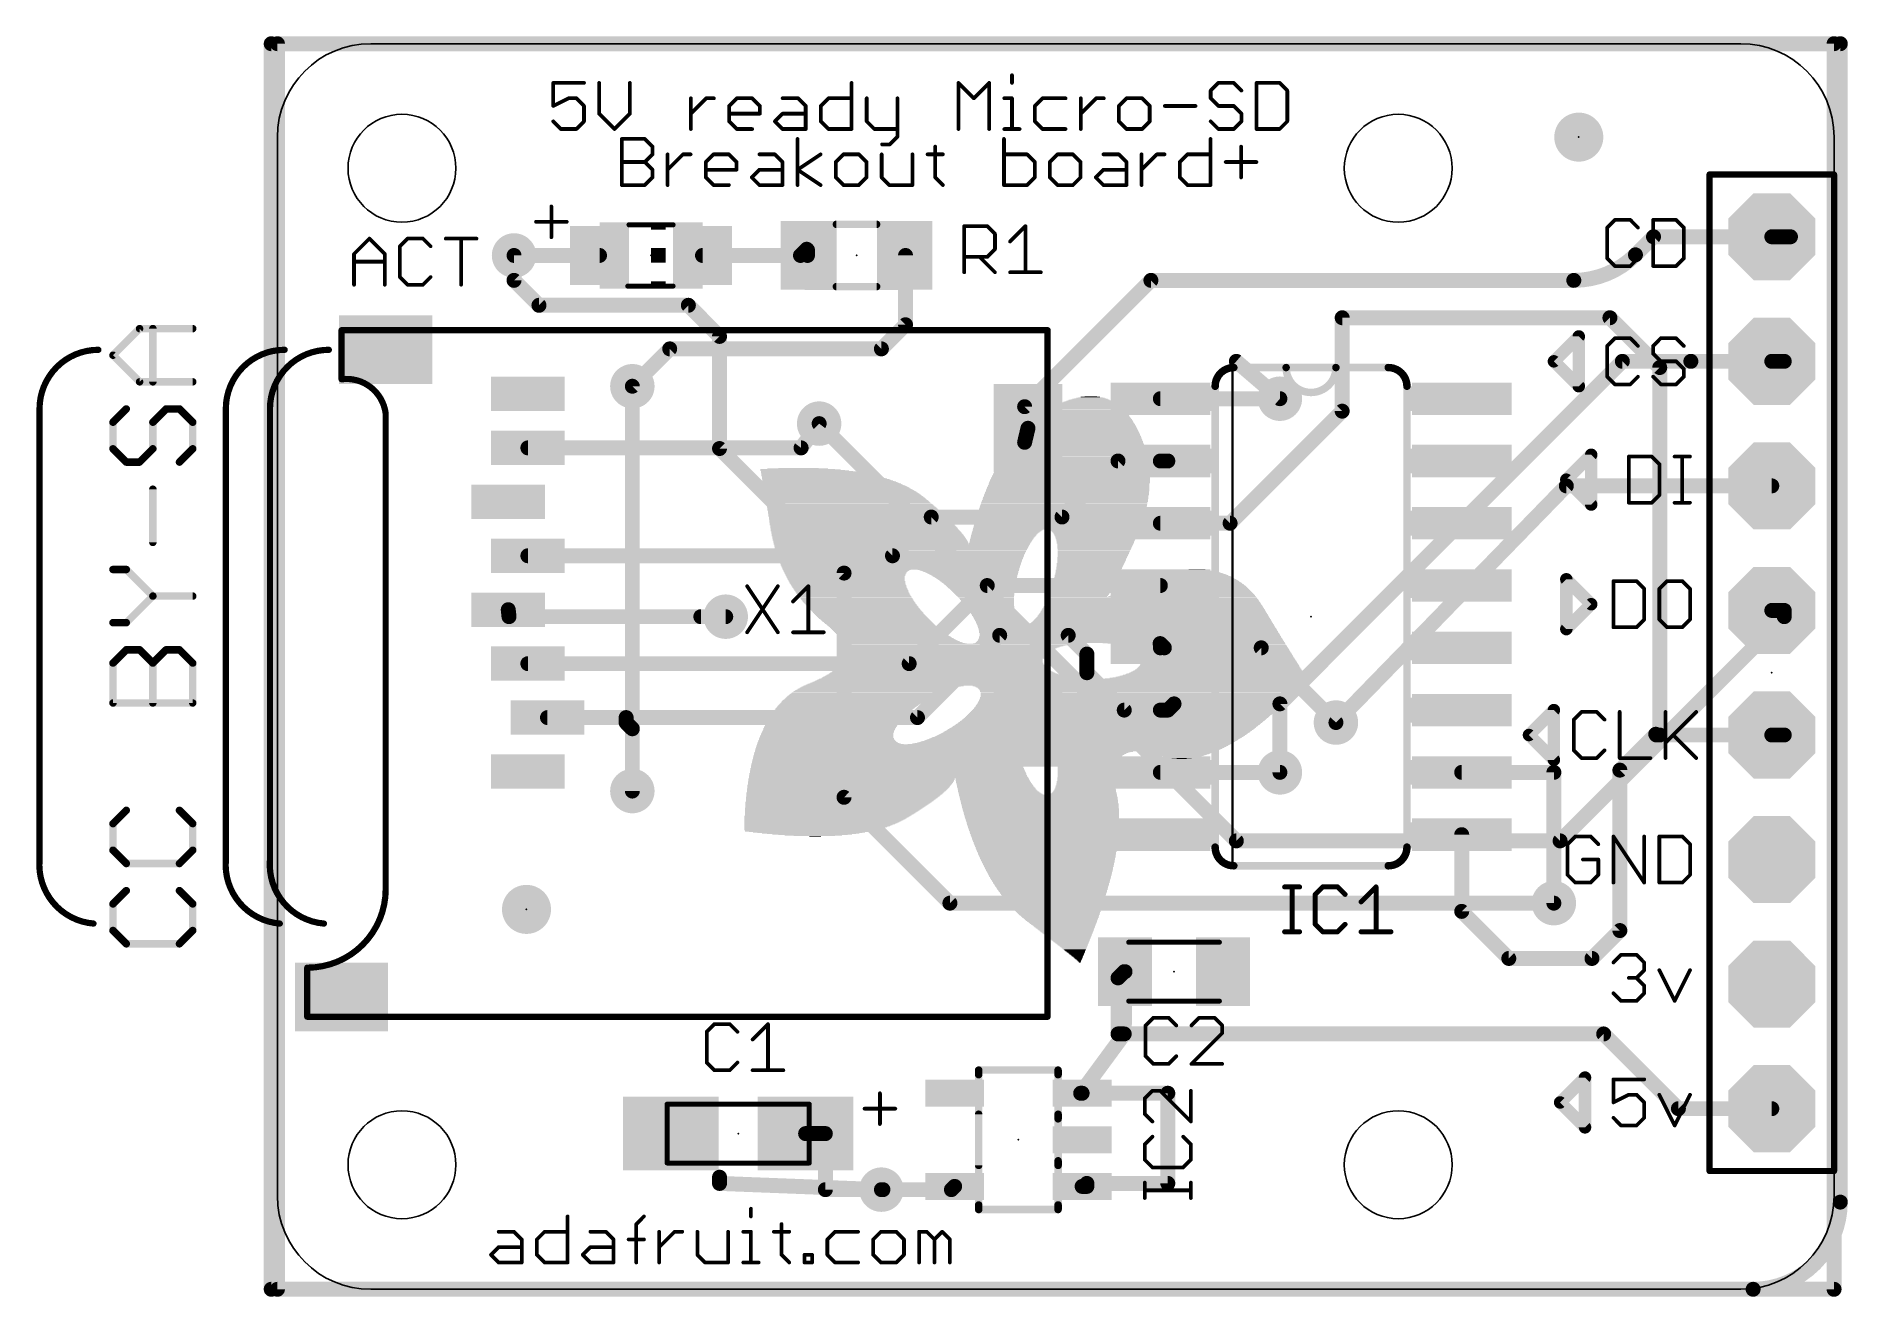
# Model space of a CAD drawing. Extents: x -4.9 to 32, y -0.2 to 25.6.
import ezdxf

# ---------------------------------------------------------------- set-up
doc = ezdxf.new("R2010")
doc.units = 0
for name, color, linetype in [('1', 12, 'CONTINUOUS'), ('16', 132, 'CONTINUOUS'), ('17', 110, 'CONTINUOUS'), ('18', 110, 'CONTINUOUS'), ('20', 53, 'CONTINUOUS'), ('200', 40, 'CONTINUOUS'), ('21', 253, 'CONTINUOUS'), ('23', 53, 'CONTINUOUS'), ('25', 253, 'CONTINUOUS'), ('51', 253, 'CONTINUOUS')]:
    doc.layers.add(name, color=color, linetype=linetype)

# ---------------------------------------------------------------- blocks, each defined once
blk = doc.blocks.new('RECT')
blk.add_solid([(-0.5, -0.5), (0.5, -0.5), (-0.5, 0.5), (0.5, 0.5)])
blk = doc.blocks.new('OCTAGONP')
at = {"const_width": 0.5}
blk.add_lwpolyline([(-0.25, -0.1036), (-0.25, 0.1036), (-0.1036, 0.25), (0.1036, 0.25), (0.25, 0.1036), (0.25, -0.1036), (0.1036, -0.25), (-0.1036, -0.25), (-0.25, -0.1036), (-0.25, 0.1036)], dxfattribs=at)
blk = doc.blocks.new('PIE')
at = {"const_width": 0.5}
blk.add_lwpolyline([(0, -0.25, 1), (0, 0.25, 1), (0, -0.25)], format="xyb", dxfattribs=at)
blk = doc.blocks.new('ROUNDV')
at = {"const_width": 0.5}
blk.add_lwpolyline([(0, -0.25, 1), (0, 0.25, 1), (0, -0.25)], format="xyb", dxfattribs=at)

msp = doc.modelspace()

# ---------------------------------------------------------------- linework, layer by layer
at = {"layer": '1'}
for points, const_width in [([(-0.127, 25.4), (-0.127, 0)], 0.3048), ([(31.75, 25.4), (-0.127, 25.4)], 0.3048), ([(31.75, 0), (31.75, 25.4)], 0.3048), ([(27.6988, 21.0948), (28.067, 21.463)], 0.3048), ([(28.067, 21.463), (30.48, 21.463)], 0.3048), ([(30.48, 21.463), (30.861, 21.463)], 0.3048), ([(4.826, 21.082), (6.57, 21.082)], 0.3048), ([(8.67, 21.082), (10.668, 21.082)], 0.3048), ([(10.668, 21.082), (10.795, 21.209)], 0.3048), ([(10.795, 21.209), (10.811, 21.193)], 0.3048), ([(10.811, 21.193), (10.811, 21.082)], 0.3048), ([(12.811, 19.669), (12.811, 21.082)], 0.3048), ([(15.24, 17.998), (17.816, 20.574)], 0.3048), ([(17.816, 20.574), (26.4415, 20.574)], 0.3048), ([(21.717, 19.812), (21.717, 17.907)], 0.3048), ([(27.178, 19.812), (21.717, 19.812)], 0.3048), ([(28.194, 18.796), (27.178, 19.812)], 0.3048), ([(-3.3542, 19.0474), (-2.8119, 19.5897)], 0.1524), ([(-2.8119, 19.5897), (-1.7272, 19.5897)], 0.1524), ([(-2.5407, 18.505), (-2.5407, 19.5897)], 0.1524), ([(12.319, 19.177), (12.811, 19.669)], 0.3048), ([(7.239, 18.415), (8.001, 19.177)], 0.3048), ([(8.001, 19.177), (12.319, 19.177)], 0.3048), ([(-2.8119, 18.505), (-3.3542, 19.0474)], 0.1524), ([(28.194, 11.303), (28.194, 18.796)], 0.3048), ([(-1.7272, 18.505), (-2.8119, 18.505)], 0.1524), ([(15.24, 17.272), (15.24, 17.998)], 0.3048), ([(18.0086, 18.161), (20.447, 18.161)], 0.3048), ([(-3.083, 17.9525), (-3.3542, 17.6814)], 0.1524), ([(-3.3542, 17.6814), (-3.3542, 17.139)], 0.1524), ([(-2.5407, 17.6814), (-2.2695, 17.9525)], 0.1524), ([(-2.5407, 17.139), (-2.5407, 17.6814)], 0.1524), ([(-2.2695, 17.9525), (-1.9984, 17.9525)], 0.1524), ([(-1.9984, 17.9525), (-1.7272, 17.6814)], 0.1524), ([(-1.7272, 17.6814), (-1.7272, 17.139)], 0.1524), ([(10.681, 17.158), (11.049, 17.653)], 0.3048), ([(21.717, 17.907), (19.431, 15.621)], 0.3048), ([(15.308, 17.558), (15.24, 17.272)], 0.3048), ([(-3.3542, 17.139), (-3.083, 16.8679)], 0.1524), ([(-2.8119, 16.8679), (-2.5407, 17.139)], 0.1524), ([(-1.7272, 17.139), (-1.9984, 16.8679)], 0.1524), ([(5.108, 17.158), (10.681, 17.158)], 0.3048), ([(16.002, 15.748), (17.145, 16.891)], 0.3048), ([(17.145, 16.891), (18.0086, 16.891)], 0.3048), ([(18.0086, 16.891), (18.161, 16.891)], 0.3048), ([(-3.083, 16.8679), (-2.8119, 16.8679)], 0.1524), ([(-2.5407, 15.2307), (-2.5407, 16.3154)], 0.1524), ([(12.545, 14.958), (13.335, 15.748)], 0.3048), ([(13.335, 15.748), (16.002, 15.748)], 0.3048), ([(19.431, 15.621), (18.0086, 15.621)], 0.3048), ([(5.108, 14.958), (12.545, 14.958)], 0.3048), ([(-3.083, 14.6782), (-3.3542, 14.6782)], 0.1524), ([(-2.5407, 14.1359), (-3.083, 14.6782)], 0.1524), ([(12.885, 12.758), (14.478, 14.351)], 0.3048), ([(14.478, 14.351), (18.0086, 14.351)], 0.3048), ([(-3.083, 13.5936), (-2.5407, 14.1359)], 0.1524), ([(-2.5407, 14.1359), (-1.7272, 14.1359)], 0.1524), ([(4.708, 13.858), (4.723, 13.716)], 0.3048), ([(4.723, 13.716), (9.144, 13.716)], 0.3048), ([(-3.3542, 13.5936), (-3.083, 13.5936)], 0.1524), ([(13.055, 11.658), (14.732, 13.335)], 0.3048), ([(14.732, 13.335), (16.129, 13.335)], 0.3048), ([(16.129, 13.335), (16.51, 12.954)], 0.3048), ([(18.0086, 13.1623), (18.0035, 13.1674)], 0.3048), ([(18.0086, 13.081), (18.0086, 13.1623)], 0.3048), ([(18.0086, 13.1623), (18.0899, 13.081)], 0.3048), ([(-3.3542, 12.7699), (-3.083, 13.0411)], 0.1524), ([(-3.083, 13.0411), (-2.8119, 13.0411)], 0.1524), ([(-2.8119, 13.0411), (-2.5407, 12.7699)], 0.1524), ([(-2.5407, 12.7699), (-2.2695, 13.0411)], 0.1524), ([(-2.2695, 13.0411), (-1.9984, 13.0411)], 0.1524), ([(-1.9984, 13.0411), (-1.7272, 12.7699)], 0.1524), ([(16.51, 12.954), (16.51, 12.573)], 0.3048), ([(18.0899, 13.081), (20.066, 13.081)], 0.3048), ([(20.066, 13.081), (21.59, 11.557)], 0.3048), ([(-3.3542, 11.9564), (-3.3542, 12.7699)], 0.1524), ([(-2.5407, 11.9564), (-2.5407, 12.7699)], 0.1524), ([(-1.7272, 12.7699), (-1.7272, 11.9564)], 0.1524), ([(5.108, 12.758), (12.885, 12.758)], 0.3048), ([(16.51, 12.573), (17.272, 11.811)], 0.3048), ([(-1.7272, 11.9564), (-3.3542, 11.9564)], 0.1524), ([(17.272, 11.811), (18.161, 11.811)], 0.3048), ([(18.161, 11.811), (18.0086, 11.811)], 0.3048), ([(18.161, 11.811), (18.288, 11.938)], 0.3048), ([(5.508, 11.658), (7.112, 11.658)], 0.3048), ([(7.112, 11.658), (13.055, 11.658)], 0.3048), ([(7.112, 11.658), (7.112, 11.557)], 0.3048), ([(7.112, 11.557), (7.239, 11.43)], 0.3048), ([(7.239, 11.43), (7.239, 10.16)], 0.3048), ([(27.3812, 10.5867), (28.1127, 11.3182)], 0.3048), ([(28.1127, 11.3182), (28.1279, 11.303)], 0.3048), ([(28.1279, 11.303), (28.194, 11.303)], 0.3048), ([(28.194, 11.303), (30.48, 11.303)], 0.3048), ([(30.48, 11.303), (30.734, 11.303)], 0.3048), ([(27.3812, 7.3152), (27.3812, 10.5867)], 0.3048), ([(18.0086, 10.541), (20.447, 10.541)], 0.3048), ([(26.035, 10.541), (24.1554, 10.541)], 0.3048), ([(26.035, 7.874), (26.035, 10.541)], 0.3048), ([(-3.083, 9.7667), (-3.3542, 9.4956)], 0.1524), ([(-1.7272, 9.4956), (-1.9984, 9.7667)], 0.1524), ([(-3.3542, 9.4956), (-3.3542, 8.9532)], 0.1524), ([(-1.7272, 8.9532), (-1.7272, 9.4956)], 0.1524), ([(24.1554, 7.7063), (24.1554, 9.271)], 0.3048), ([(-3.3542, 8.9532), (-3.083, 8.6821)], 0.1524), ([(-1.9984, 8.6821), (-1.7272, 8.9532)], 0.1524), ([(-3.083, 8.6821), (-1.9984, 8.6821)], 0.1524), ([(-3.083, 8.1296), (-3.3542, 7.8584)], 0.1524), ([(-1.7272, 7.8584), (-1.9984, 8.1296)], 0.1524), ([(-3.3542, 7.8584), (-3.3542, 7.3161)], 0.1524), ([(-1.7272, 7.3161), (-1.7272, 7.8584)], 0.1524), ([(25.1155, 6.7462), (24.1554, 7.7063)], 0.3048), ([(-3.3542, 7.3161), (-3.083, 7.0449)], 0.1524), ([(-1.9984, 7.0449), (-1.7272, 7.3161)], 0.1524), ([(26.8122, 6.7462), (27.3812, 7.3152)], 0.3048), ([(-3.083, 7.0449), (-1.9984, 7.0449)], 0.1524), ([(25.1155, 6.7462), (26.8122, 6.7462)], 0.3048), ([(17.272, 6.477), (17.145, 6.35)], 0.3048), ([(17.145, 5.207), (17.145, 6.35)], 0.3048), ([(17.288, 6.477), (17.272, 6.477)], 0.3048), ([(17.272, 5.207), (17.288, 6.477)], 0.3048), ([(16.383, 3.998), (17.272, 5.207)], 0.3048), ([(17.272, 5.207), (17.145, 5.207)], 0.3048), ([(17.272, 5.207), (27.051, 5.207)], 0.3048), ([(27.051, 5.207), (28.575, 3.683)], 0.3048), ([(16.413, 3.998), (16.383, 3.998)], 0.3048), ([(18.161, 3.998), (16.413, 3.998)], 0.3048), ([(18.161, 2.159), (18.161, 3.998)], 0.3048), ([(28.575, 3.683), (30.48, 3.683)], 0.3048), ([(11.176, 3.175), (10.773, 3.175)], 0.3048), ([(11.176, 2.032), (11.176, 3.175)], 0.3048), ([(13.747, 2.032), (13.813, 2.098)], 0.3048), ([(16.413, 2.098), (16.51, 2.098)], 0.3048), ([(16.51, 2.098), (16.51, 2.159)], 0.3048), ([(16.51, 2.159), (18.161, 2.159)], 0.3048), ([(12.319, 2.032), (11.176, 2.032)], 0.3048), ([(12.319, 2.032), (12.35, 2.032)], 0.3048), ([(12.319, 2.032), (13.747, 2.032)], 0.3048), ([(-0.127, 0), (31.75, 0)], 0.3048)]:
    msp.add_lwpolyline(points, dxfattribs=dict(at, const_width=const_width))
for points, const_width in [([(-0.0508, 25.4, 1), (-0.2032, 25.4)], 0.1524), ([(-0.127, 25.4762, 1), (-0.127, 25.3238)], 0.1524), ([(31.8262, 25.4, 1), (31.6738, 25.4)], 0.1524), ([(31.75, 25.3238, 1), (31.75, 25.4762)], 0.1524), ([(28.067, 21.5392, 1), (28.067, 21.3868)], 0.1524), ([(28.1209, 21.4091, 1), (28.0131, 21.5169)], 0.1524), ([(30.48, 21.5392, 1), (30.48, 21.3868)], 0.1524), ([(30.48, 21.3868, 1), (30.48, 21.5392)], 0.1524), ([(30.861, 21.3868, 1), (30.861, 21.5392)], 0.1524), ([(4.826, 21.1582, 1), (4.826, 21.0058)], 0.1524), ([(6.57, 21.0058, 1), (6.57, 21.1582)], 0.1524), ([(8.67, 21.1582, 1), (8.67, 21.0058)], 0.1524), ([(10.6141, 21.1359, 1), (10.7219, 21.0281)], 0.1524), ([(10.668, 21.0058, 1), (10.668, 21.1582)], 0.1524), ([(10.8489, 21.2629, 1), (10.7411, 21.1551)], 0.1524), ([(10.8872, 21.193, 1), (10.7348, 21.193)], 0.1524), ([(10.7348, 21.082, 1), (10.8872, 21.082)], 0.1524), ([(10.8489, 21.1551, 1), (10.7411, 21.2629)], 0.1524), ([(10.7571, 21.1391, 1), (10.8649, 21.2469)], 0.1524), ([(12.8872, 21.082, 1), (12.7348, 21.082)], 0.1524), ([(26.4415, 20.574, 0.1989), (27.6988, 21.0948)], 0.3048), ([(27.6449, 21.1487, 1), (27.7527, 21.0409)], 0.1524), ([(27.7527, 21.0409, 1), (27.6449, 21.1487)], 0.1524), ([(17.816, 20.6502, 1), (17.816, 20.4978)], 0.1524), ([(17.8699, 20.5201, 1), (17.7621, 20.6279)], 0.1524), ([(26.4415, 20.6502, 1), (26.4415, 20.4978)], 0.1524), ([(26.4415, 20.4978, 1), (26.4415, 20.6502)], 0.1524), ([(21.7932, 19.812, 1), (21.6408, 19.812)], 0.1524), ([(21.717, 19.8882, 1), (21.717, 19.7358)], 0.1524), ([(27.2319, 19.8659, 1), (27.1241, 19.7581)], 0.1524), ([(27.178, 19.7358, 1), (27.178, 19.8882)], 0.1524), ([(-2.8119, 19.6278, 1), (-2.8119, 19.5516)], 0.0762), ([(-2.7849, 19.5627, 1), (-2.8388, 19.6166)], 0.0762), ([(-2.5026, 19.5897, 1), (-2.5788, 19.5897)], 0.0762), ([(-1.7272, 19.5516, 1), (-1.7272, 19.6278)], 0.0762), ([(12.7348, 19.669, 1), (12.8872, 19.669)], 0.1524), ([(12.8649, 19.6151, 1), (12.7571, 19.7229)], 0.1524), ([(8.001, 19.2532, 1), (8.001, 19.1008)], 0.1524), ([(8.0549, 19.1231, 1), (7.9471, 19.2309)], 0.1524), ([(12.2651, 19.2309, 1), (12.3729, 19.1231)], 0.1524), ([(12.319, 19.1008, 1), (12.319, 19.2532)], 0.1524), ([(-3.3272, 19.0743, 1), (-3.3811, 19.0204)], 0.0762), ([(-3.3811, 19.0743, 1), (-3.3272, 19.0204)], 0.0762), ([(28.2702, 18.796, 1), (28.1178, 18.796)], 0.1524), ([(28.1401, 18.7421, 1), (28.2479, 18.8499)], 0.1524), ([(-2.8119, 18.5431, 1), (-2.8119, 18.4669)], 0.0762), ([(-2.8388, 18.4781, 1), (-2.7849, 18.532)], 0.0762), ([(-2.5788, 18.505, 1), (-2.5026, 18.505)], 0.0762), ([(-1.7272, 18.4669, 1), (-1.7272, 18.5431)], 0.0762), ([(7.1851, 18.4689, 1), (7.2929, 18.3611)], 0.1524), ([(15.3162, 17.998, 1), (15.1638, 17.998)], 0.1524), ([(15.1861, 18.0519, 1), (15.2939, 17.9441)], 0.1524), ([(18.0086, 18.2372, 1), (18.0086, 18.0848)], 0.1524), ([(20.447, 18.0848, 1), (20.447, 18.2372)], 0.1524), ([(-3.3161, 17.6814, 1), (-3.3923, 17.6814)], 0.0762), ([(-3.3811, 17.7083, 1), (-3.3272, 17.6544)], 0.0762), ([(-3.0561, 17.9256, 1), (-3.11, 17.9795)], 0.0762), ([(-2.5026, 17.6814, 1), (-2.5788, 17.6814)], 0.0762), ([(-2.5676, 17.7083, 1), (-2.5138, 17.6544)], 0.0762), ([(-2.2695, 17.9906, 1), (-2.2695, 17.9144)], 0.0762), ([(-2.2426, 17.9256, 1), (-2.2965, 17.9795)], 0.0762), ([(-1.9714, 17.9795, 1), (-2.0253, 17.9256)], 0.0762), ([(-1.9984, 17.9144, 1), (-1.9984, 17.9906)], 0.0762), ([(-1.6891, 17.6814, 1), (-1.7653, 17.6814)], 0.0762), ([(-1.7541, 17.6544, 1), (-1.7003, 17.7083)], 0.0762), ([(11.1102, 17.6075, 1), (10.9878, 17.6985)], 0.1524), ([(21.6408, 17.907, 1), (21.7932, 17.907)], 0.1524), ([(21.7709, 17.8531, 1), (21.6631, 17.9609)], 0.1524), ([(15.3821, 17.5404, 1), (15.2339, 17.5756)], 0.1524), ([(-3.3272, 17.166, 1), (-3.3811, 17.1121)], 0.0762), ([(-3.3923, 17.139, 1), (-3.3161, 17.139)], 0.0762), ([(-2.5788, 17.139, 1), (-2.5026, 17.139)], 0.0762), ([(-2.5138, 17.1121, 1), (-2.5676, 17.166)], 0.0762), ([(-1.7653, 17.139, 1), (-1.6891, 17.139)], 0.0762), ([(-1.7003, 17.1121, 1), (-1.7541, 17.166)], 0.0762), ([(5.108, 17.2342, 1), (5.108, 17.0818)], 0.1524), ([(10.6198, 17.2035, 1), (10.7422, 17.1125)], 0.1524), ([(10.681, 17.0818, 1), (10.681, 17.2342)], 0.1524), ([(15.1659, 17.2896, 1), (15.3141, 17.2544)], 0.1524), ([(15.1638, 17.272, 1), (15.3162, 17.272)], 0.1524), ([(17.145, 16.9672, 1), (17.145, 16.8148)], 0.1524), ([(17.1989, 16.8371, 1), (17.0911, 16.9449)], 0.1524), ([(18.0086, 16.9672, 1), (18.0086, 16.8148)], 0.1524), ([(18.0086, 16.8148, 1), (18.0086, 16.9672)], 0.1524), ([(18.161, 16.8148, 1), (18.161, 16.9672)], 0.1524), ([(-3.083, 16.906, 1), (-3.083, 16.8298)], 0.0762), ([(-3.11, 16.8409, 1), (-3.0561, 16.8948)], 0.0762), ([(-2.8388, 16.8948, 1), (-2.7849, 16.8409)], 0.0762), ([(-2.8119, 16.8298, 1), (-2.8119, 16.906)], 0.0762), ([(-2.0253, 16.8948, 1), (-1.9714, 16.8409)], 0.0762), ([(-2.5026, 16.3154, 1), (-2.5788, 16.3154)], 0.0762), ([(13.335, 15.8242, 1), (13.335, 15.6718)], 0.1524), ([(13.3889, 15.6941, 1), (13.2811, 15.8019)], 0.1524), ([(16.002, 15.6718, 1), (16.002, 15.8242)], 0.1524), ([(15.9481, 15.8019, 1), (16.0559, 15.6941)], 0.1524), ([(18.0086, 15.6972, 1), (18.0086, 15.5448)], 0.1524), ([(19.3771, 15.6749, 1), (19.4849, 15.5671)], 0.1524), ([(19.431, 15.5448, 1), (19.431, 15.6972)], 0.1524), ([(-2.5788, 15.2307, 1), (-2.5026, 15.2307)], 0.0762), ([(5.108, 15.0342, 1), (5.108, 14.8818)], 0.1524), ([(12.4911, 15.0119, 1), (12.5989, 14.9041)], 0.1524), ([(12.545, 14.8818, 1), (12.545, 15.0342)], 0.1524), ([(-3.3542, 14.7163, 1), (-3.3542, 14.6401)], 0.0762), ([(-3.0561, 14.7052, 1), (-3.11, 14.6513)], 0.0762), ([(-3.083, 14.6401, 1), (-3.083, 14.7163)], 0.0762), ([(14.478, 14.4272, 1), (14.478, 14.2748)], 0.1524), ([(14.5319, 14.2971, 1), (14.4241, 14.4049)], 0.1524), ([(18.0086, 14.2748, 1), (18.0086, 14.4272)], 0.1524), ([(-2.5407, 14.174, 1), (-2.5407, 14.0978)], 0.0762), ([(-2.5138, 14.1089, 1), (-2.5676, 14.1628)], 0.0762), ([(-2.5676, 14.1089, 1), (-2.5138, 14.1628)], 0.0762), ([(-1.7272, 14.0978, 1), (-1.7272, 14.174)], 0.0762), ([(4.7838, 13.866, 1), (4.6322, 13.85)], 0.1524), ([(4.723, 13.7922, 1), (4.723, 13.6398)], 0.1524), ([(4.6472, 13.708, 1), (4.7988, 13.724)], 0.1524), ([(9.144, 13.6398, 1), (9.144, 13.7922)], 0.1524), ([(-3.3542, 13.6317, 1), (-3.3542, 13.5555)], 0.0762), ([(-3.11, 13.6205, 1), (-3.0561, 13.5666)], 0.0762), ([(-3.083, 13.5555, 1), (-3.083, 13.6317)], 0.0762), ([(14.732, 13.4112, 1), (14.732, 13.2588)], 0.1524), ([(14.7859, 13.2811, 1), (14.6781, 13.3889)], 0.1524), ([(16.1829, 13.3889, 1), (16.0751, 13.2811)], 0.1524), ([(16.129, 13.2588, 1), (16.129, 13.4112)], 0.1524), ([(18.0574, 13.2213, 1), (17.9496, 13.1135)], 0.1524), ([(18.0848, 13.1623, 1), (17.9324, 13.1623)], 0.1524), ([(18.0625, 13.2162, 1), (17.9547, 13.1084)], 0.1524), ([(-3.083, 13.0792, 1), (-3.083, 13.003)], 0.0762), ([(-3.0561, 13.0141, 1), (-3.11, 13.068)], 0.0762), ([(-2.7849, 13.068, 1), (-2.8388, 13.0141)], 0.0762), ([(-2.8119, 13.003, 1), (-2.8119, 13.0792)], 0.0762), ([(-2.2695, 13.0792, 1), (-2.2695, 13.003)], 0.0762), ([(-2.2426, 13.0141, 1), (-2.2965, 13.068)], 0.0762), ([(-1.9714, 13.068, 1), (-2.0253, 13.0141)], 0.0762), ([(-1.9984, 13.003, 1), (-1.9984, 13.0792)], 0.0762), ([(16.5862, 12.954, 1), (16.4338, 12.954)], 0.1524), ([(16.4561, 12.9001, 1), (16.5639, 13.0079)], 0.1524), ([(17.9324, 13.081, 1), (18.0848, 13.081)], 0.1524), ([(17.9547, 13.1084, 1), (18.0625, 13.2162)], 0.1524), ([(18.0899, 13.1572, 1), (18.0899, 13.0048)], 0.1524), ([(18.036, 13.0271, 1), (18.1438, 13.1349)], 0.1524), ([(20.1199, 13.1349, 1), (20.0121, 13.0271)], 0.1524), ([(20.066, 13.0048, 1), (20.066, 13.1572)], 0.1524), ([(-3.3161, 12.7699, 1), (-3.3923, 12.7699)], 0.0762), ([(-3.3811, 12.7968, 1), (-3.3272, 12.743)], 0.0762), ([(-2.5026, 12.7699, 1), (-2.5788, 12.7699)], 0.0762), ([(-2.5676, 12.7968, 1), (-2.5138, 12.7429)], 0.0762), ([(-2.5676, 12.7429, 1), (-2.5138, 12.7968)], 0.0762), ([(-1.6891, 12.7699, 1), (-1.7653, 12.7699)], 0.0762), ([(-1.7541, 12.743, 1), (-1.7003, 12.7968)], 0.0762), ([(5.108, 12.8342, 1), (5.108, 12.6818)], 0.1524), ([(12.8311, 12.8119, 1), (12.9389, 12.7041)], 0.1524), ([(12.885, 12.6818, 1), (12.885, 12.8342)], 0.1524), ([(16.5639, 12.6269, 1), (16.4561, 12.5191)], 0.1524), ([(16.4338, 12.573, 1), (16.5862, 12.573)], 0.1524), ([(-3.3542, 11.9945, 1), (-3.3542, 11.9183)], 0.0762), ([(-3.3923, 11.9564, 1), (-3.3161, 11.9564)], 0.0762), ([(-2.5788, 11.9564, 1), (-2.5026, 11.9564)], 0.0762), ([(-1.7653, 11.9564, 1), (-1.6891, 11.9564)], 0.0762), ([(-1.7272, 11.9183, 1), (-1.7272, 11.9945)], 0.0762), ([(17.272, 11.8872, 1), (17.272, 11.7348)], 0.1524), ([(17.2181, 11.7571, 1), (17.3259, 11.8649)], 0.1524), ([(18.0086, 11.8872, 1), (18.0086, 11.7348)], 0.1524), ([(18.1071, 11.8649, 1), (18.2149, 11.7571)], 0.1524), ([(18.161, 11.7348, 1), (18.161, 11.8872)], 0.1524), ([(18.161, 11.7348, 1), (18.161, 11.8872)], 0.1524), ([(18.3419, 11.8841, 1), (18.2341, 11.9919)], 0.1524), ([(5.508, 11.7342, 1), (5.508, 11.5818)], 0.1524), ([(7.112, 11.7342, 1), (7.112, 11.5818)], 0.1524), ([(7.1882, 11.658, 1), (7.0358, 11.658)], 0.1524), ([(7.1659, 11.6109, 1), (7.0581, 11.5031)], 0.1524), ([(7.0358, 11.557, 1), (7.1882, 11.557)], 0.1524), ([(7.112, 11.5818, 1), (7.112, 11.7342)], 0.1524), ([(7.3152, 11.43, 1), (7.1628, 11.43)], 0.1524), ([(7.1851, 11.3761, 1), (7.2929, 11.4839)], 0.1524), ([(13.0011, 11.7119, 1), (13.1089, 11.6041)], 0.1524), ([(13.055, 11.5818, 1), (13.055, 11.7342)], 0.1524), ([(21.5361, 11.5031, 1), (21.6439, 11.6109)], 0.1524), ([(28.1666, 11.3721, 1), (28.0588, 11.2643)], 0.1524), ([(28.1279, 11.3792, 1), (28.1279, 11.2268)], 0.1524), ([(28.1666, 11.2643, 1), (28.0588, 11.3721)], 0.1524), ([(28.194, 11.3792, 1), (28.194, 11.2268)], 0.1524), ([(28.194, 11.2268, 1), (28.194, 11.3792)], 0.1524), ([(30.48, 11.3792, 1), (30.48, 11.2268)], 0.1524), ([(30.48, 11.2268, 1), (30.48, 11.3792)], 0.1524), ([(30.734, 11.2268, 1), (30.734, 11.3792)], 0.1524), ([(28.074, 11.2491, 1), (28.1818, 11.3569)], 0.1524), ([(28.1178, 11.303, 1), (28.2702, 11.303)], 0.1524), ([(27.4574, 10.5867, 1), (27.305, 10.5867)], 0.1524), ([(27.3273, 10.6406, 1), (27.4351, 10.5328)], 0.1524), ([(18.0086, 10.6172, 1), (18.0086, 10.4648)], 0.1524), ([(20.447, 10.4648, 1), (20.447, 10.6172)], 0.1524), ([(24.1554, 10.6172, 1), (24.1554, 10.4648)], 0.1524), ([(26.1112, 10.541, 1), (25.9588, 10.541)], 0.1524), ([(26.035, 10.4648, 1), (26.035, 10.6172)], 0.1524), ([(7.1628, 10.16, 1), (7.3152, 10.16)], 0.1524), ([(-3.0561, 9.7398, 1), (-3.11, 9.7937)], 0.0762), ([(-1.9714, 9.7937, 1), (-2.0253, 9.7398)], 0.0762), ([(-3.3161, 9.4956, 1), (-3.3923, 9.4956)], 0.0762), ([(-3.3811, 9.5225, 1), (-3.3272, 9.4686)], 0.0762), ([(-1.6891, 9.4956, 1), (-1.7653, 9.4956)], 0.0762), ([(-1.7541, 9.4686, 1), (-1.7003, 9.5225)], 0.0762), ([(24.2316, 9.271, 1), (24.0792, 9.271)], 0.1524), ([(-3.3272, 8.9802, 1), (-3.3811, 8.9263)], 0.0762), ([(-3.3923, 8.9532, 1), (-3.3161, 8.9532)], 0.0762), ([(-1.7653, 8.9532, 1), (-1.6891, 8.9532)], 0.0762), ([(-1.7003, 8.9263, 1), (-1.7541, 8.9802)], 0.0762), ([(-3.083, 8.7202, 1), (-3.083, 8.644)], 0.0762), ([(-3.11, 8.6551, 1), (-3.0561, 8.709)], 0.0762), ([(-2.0253, 8.709, 1), (-1.9714, 8.6551)], 0.0762), ([(-1.9984, 8.644, 1), (-1.9984, 8.7202)], 0.0762), ([(-3.0561, 8.1026, 1), (-3.11, 8.1565)], 0.0762), ([(-1.9714, 8.1565, 1), (-2.0253, 8.1026)], 0.0762), ([(-3.3161, 7.8584, 1), (-3.3923, 7.8584)], 0.0762), ([(-3.3811, 7.8854, 1), (-3.3272, 7.8315)], 0.0762), ([(-1.6891, 7.8584, 1), (-1.7653, 7.8584)], 0.0762), ([(-1.7541, 7.8315, 1), (-1.7003, 7.8854)], 0.0762), ([(24.2093, 7.7602, 1), (24.1015, 7.6524)], 0.1524), ([(24.0792, 7.7063, 1), (24.2316, 7.7063)], 0.1524), ([(25.9588, 7.874, 1), (26.1112, 7.874)], 0.1524), ([(-3.3272, 7.343, 1), (-3.3811, 7.2891)], 0.0762), ([(-1.7003, 7.2891, 1), (-1.7541, 7.343)], 0.0762), ([(27.305, 7.3152, 1), (27.4574, 7.3152)], 0.1524), ([(27.4351, 7.2613, 1), (27.3273, 7.3691)], 0.1524), ([(-3.3923, 7.3161, 1), (-3.3161, 7.3161)], 0.0762), ([(-3.083, 7.083, 1), (-3.083, 7.0068)], 0.0762), ([(-3.11, 7.018, 1), (-3.0561, 7.0719)], 0.0762), ([(-2.0253, 7.0719, 1), (-1.9714, 7.018)], 0.0762), ([(-1.9984, 7.0068, 1), (-1.9984, 7.083)], 0.0762), ([(-1.7653, 7.3161, 1), (-1.6891, 7.3161)], 0.0762), ([(25.1155, 6.8224, 1), (25.1155, 6.67)], 0.1524), ([(25.0616, 6.6923, 1), (25.1694, 6.8001)], 0.1524), ([(26.7583, 6.8001, 1), (26.8661, 6.6923)], 0.1524), ([(26.8122, 6.67, 1), (26.8122, 6.8224)], 0.1524), ([(17.2212, 6.35, 1), (17.0688, 6.35)], 0.1524), ([(17.0911, 6.4039, 1), (17.1989, 6.2961)], 0.1524), ([(17.272, 6.5532, 1), (17.272, 6.4008)], 0.1524), ([(17.3642, 6.476, 1), (17.2118, 6.478)], 0.1524), ([(17.3259, 6.4231, 1), (17.2181, 6.5309)], 0.1524), ([(17.288, 6.4008, 1), (17.288, 6.5532)], 0.1524), ([(17.145, 5.2832, 1), (17.145, 5.1308)], 0.1524), ([(17.0688, 5.207, 1), (17.2212, 5.207)], 0.1524), ([(17.272, 5.2832, 1), (17.272, 5.1308)], 0.1524), ([(17.1958, 5.208, 1), (17.3482, 5.206)], 0.1524), ([(17.3334, 5.1619, 1), (17.2106, 5.2521)], 0.1524), ([(17.272, 5.1308, 1), (17.272, 5.2832)], 0.1524), ([(27.1049, 5.2609, 1), (26.9971, 5.1531)], 0.1524), ([(27.051, 5.1308, 1), (27.051, 5.2832)], 0.1524), ([(16.383, 4.0742, 1), (16.383, 3.9218)], 0.1524), ([(16.3216, 4.0431, 1), (16.4444, 3.9529)], 0.1524), ([(16.413, 4.0742, 1), (16.413, 3.9218)], 0.1524), ([(16.413, 3.9218, 1), (16.413, 4.0742)], 0.1524), ([(18.2372, 3.998, 1), (18.0848, 3.998)], 0.1524), ([(18.161, 3.9218, 1), (18.161, 4.0742)], 0.1524), ([(28.575, 3.7592, 1), (28.575, 3.6068)], 0.1524), ([(28.5211, 3.6291, 1), (28.6289, 3.7369)], 0.1524), ([(30.48, 3.6068, 1), (30.48, 3.7592)], 0.1524), ([(10.773, 3.2512, 1), (10.773, 3.0988)], 0.1524), ([(11.2522, 3.175, 1), (11.0998, 3.175)], 0.1524), ([(11.176, 3.0988, 1), (11.176, 3.2512)], 0.1524), ([(13.8669, 2.0441, 1), (13.7591, 2.1519)], 0.1524), ([(16.413, 2.1742, 1), (16.413, 2.0218)], 0.1524), ([(16.5862, 2.159, 1), (16.4338, 2.159)], 0.1524), ([(16.51, 2.2352, 1), (16.51, 2.0828)], 0.1524), ([(16.51, 2.0218, 1), (16.51, 2.1742)], 0.1524), ([(18.0848, 2.159, 1), (18.2372, 2.159)], 0.1524), ([(18.161, 2.0828, 1), (18.161, 2.2352)], 0.1524), ([(11.176, 2.1082, 1), (11.176, 1.9558)], 0.1524), ([(11.0998, 2.032, 1), (11.2522, 2.032)], 0.1524), ([(12.319, 2.1082, 1), (12.319, 1.9558)], 0.1524), ([(12.319, 2.1082, 1), (12.319, 1.9558)], 0.1524), ([(12.319, 1.9558, 1), (12.319, 2.1082)], 0.1524), ([(12.35, 1.9558, 1), (12.35, 2.1082)], 0.1524), ([(13.6931, 2.0859, 1), (13.8009, 1.9781)], 0.1524), ([(13.747, 1.9558, 1), (13.747, 2.1082)], 0.1524), ([(16.4338, 2.098, 1), (16.5862, 2.098)], 0.1524), ([(-0.127, 0.0762, 1), (-0.127, -0.0762)], 0.1524), ([(-0.2032, 0, 1), (-0.0508, 0)], 0.1524), ([(31.6738, 0, 1), (31.8262, 0)], 0.1524), ([(31.75, -0.0762, 1), (31.75, 0.0762)], 0.1524)]:
    msp.add_lwpolyline(points, format="xyb", dxfattribs=dict(at, const_width=const_width))
at = {"layer": '16', "const_width": 0.3048}
for points in [[(0, 25.4), (0, 0)], [(31.877, 25.4), (0, 25.4)], [(31.877, 1.778), (31.877, 25.4)], [(4.826, 20.574), (4.826, 21.082)], [(5.334, 20.066), (4.826, 20.574)], [(8.382, 20.066), (5.334, 20.066)], [(9.017, 19.431), (8.382, 20.066)], [(9.017, 17.145), (9.017, 19.431)], [(20.447, 18.161), (19.558, 18.923)], [(20.447, 11.938), (27.432, 18.923)], [(27.432, 18.923), (28.829, 18.923)], [(28.829, 18.923), (30.48, 18.923)], [(30.48, 18.923), (30.734, 18.923)], [(7.239, 10.16), (7.239, 18.415)], [(11.049, 17.653), (19.558, 9.144)], [(11.557, 14.605), (9.017, 17.145)], [(21.59, 11.557), (26.289, 16.383)], [(26.289, 16.383), (30.48, 16.383)], [(11.557, 10.033), (11.557, 14.605)], [(9.144, 13.716), (8.636, 13.716)], [(26.162, 9.144), (30.734, 13.716)], [(30.734, 13.843), (30.48, 13.843)], [(30.734, 13.716), (30.734, 13.843)], [(20.447, 10.541), (20.447, 11.938)], [(11.557, 10.033), (13.716, 7.874)], [(19.558, 9.144), (26.162, 9.144)], [(13.716, 7.874), (26.035, 7.874)], [(9.017, 2.286), (9.017, 2.159)], [(9.017, 2.159), (12.319, 2.032)], [(0, 0), (30.099, 0)]]:
    msp.add_lwpolyline(points, dxfattribs=at)
at = {"layer": '16'}
for points, const_width in [([(0.0762, 25.4, 1), (-0.0762, 25.4)], 0.1524), ([(0, 25.4762, 1), (0, 25.3238)], 0.1524), ([(31.9532, 25.4, 1), (31.8008, 25.4)], 0.1524), ([(31.877, 25.3238, 1), (31.877, 25.4762)], 0.1524), ([(4.9022, 21.082, 1), (4.7498, 21.082)], 0.1524), ([(4.8799, 20.6279, 1), (4.7721, 20.5201)], 0.1524), ([(4.7498, 20.574, 1), (4.9022, 20.574)], 0.1524), ([(5.334, 20.1422, 1), (5.334, 19.9898)], 0.1524), ([(5.2801, 20.0121, 1), (5.3879, 20.1199)], 0.1524), ([(8.4359, 20.1199, 1), (8.3281, 20.0121)], 0.1524), ([(8.382, 19.9898, 1), (8.382, 20.1422)], 0.1524), ([(9.0932, 19.431, 1), (8.9408, 19.431)], 0.1524), ([(8.9631, 19.3771, 1), (9.0709, 19.4849)], 0.1524), ([(19.6076, 18.9809, 1), (19.5084, 18.8651)], 0.1524), ([(27.432, 18.9992, 1), (27.432, 18.8468)], 0.1524), ([(27.4859, 18.8691, 1), (27.3781, 18.9769)], 0.1524), ([(28.829, 18.9992, 1), (28.829, 18.8468)], 0.1524), ([(28.829, 18.8468, 1), (28.829, 18.9992)], 0.1524), ([(30.48, 18.9992, 1), (30.48, 18.8468)], 0.1524), ([(30.48, 18.8468, 1), (30.48, 18.9992)], 0.1524), ([(30.734, 18.8468, 1), (30.734, 18.9992)], 0.1524), ([(7.3152, 18.415, 1), (7.1628, 18.415)], 0.1524), ([(20.3974, 18.1031, 1), (20.4966, 18.2189)], 0.1524), ([(11.1029, 17.7069, 1), (10.9951, 17.5991)], 0.1524), ([(9.0709, 17.1989, 1), (8.9631, 17.0911)], 0.1524), ([(8.9408, 17.145, 1), (9.0932, 17.145)], 0.1524), ([(26.289, 16.4592, 1), (26.289, 16.3068)], 0.1524), ([(26.3436, 16.3298, 1), (26.2344, 16.4362)], 0.1524), ([(30.48, 16.3068, 1), (30.48, 16.4592)], 0.1524), ([(11.6332, 14.605, 1), (11.4808, 14.605)], 0.1524), ([(11.5031, 14.5511, 1), (11.6109, 14.6589)], 0.1524), ([(8.636, 13.7922, 1), (8.636, 13.6398)], 0.1524), ([(9.144, 13.6398, 1), (9.144, 13.7922)], 0.1524), ([(30.48, 13.9192, 1), (30.48, 13.7668)], 0.1524), ([(30.8102, 13.843, 1), (30.6578, 13.843)], 0.1524), ([(30.6578, 13.716, 1), (30.8102, 13.716)], 0.1524), ([(30.7879, 13.6621, 1), (30.6801, 13.7699)], 0.1524), ([(30.734, 13.7668, 1), (30.734, 13.9192)], 0.1524), ([(20.5232, 11.938, 1), (20.3708, 11.938)], 0.1524), ([(20.3931, 11.9919, 1), (20.5009, 11.8841)], 0.1524), ([(21.5354, 11.6102, 1), (21.6446, 11.5038)], 0.1524), ([(20.3708, 10.541, 1), (20.5232, 10.541)], 0.1524), ([(7.1628, 10.16, 1), (7.3152, 10.16)], 0.1524), ([(11.6109, 10.0869, 1), (11.5031, 9.9791)], 0.1524), ([(11.4808, 10.033, 1), (11.6332, 10.033)], 0.1524), ([(19.558, 9.2202, 1), (19.558, 9.0678)], 0.1524), ([(19.5041, 9.0901, 1), (19.6119, 9.1979)], 0.1524), ([(26.1081, 9.1979, 1), (26.2159, 9.0901)], 0.1524), ([(26.162, 9.0678, 1), (26.162, 9.2202)], 0.1524), ([(13.716, 7.9502, 1), (13.716, 7.7978)], 0.1524), ([(13.6621, 7.8201, 1), (13.7699, 7.9279)], 0.1524), ([(26.035, 7.7978, 1), (26.035, 7.9502)], 0.1524), ([(9.0932, 2.286, 1), (8.9408, 2.286)], 0.1524), ([(9.0199, 2.2351, 1), (9.0141, 2.0829)], 0.1524), ([(8.9408, 2.159, 1), (9.0932, 2.159)], 0.1524), ([(12.3161, 1.9559, 1), (12.3219, 2.1081)], 0.1524), ([(30.099, 0, 0.4142), (31.877, 1.778)], 0.3048), ([(31.9532, 1.778, 1), (31.8008, 1.778)], 0.1524), ([(31.8008, 1.778, 1), (31.9532, 1.778)], 0.1524), ([(0, 0.0762, 1), (0, -0.0762)], 0.1524), ([(-0.0762, 0, 1), (0.0762, 0)], 0.1524), ([(30.099, 0.0762, 1), (30.099, -0.0762)], 0.1524), ([(30.099, -0.0762, 1), (30.099, 0.0762)], 0.1524)]:
    msp.add_lwpolyline(points, format="xyb", dxfattribs=dict(at, const_width=const_width))
at = {"layer": '20'}
for p, q in [((1.905, 25.4), (29.845, 25.4)), ((0, 1.905), (0, 23.495)), ((31.75, 23.495), (31.75, 1.905)), ((29.845, 0), (1.905, 0))]:
    msp.add_line(p, q, dxfattribs=at)
for centre in [(2.54, 22.86), (22.86, 22.86), (2.54, 2.54), (22.86, 2.54)]:
    msp.add_circle(centre, 1.1, dxfattribs=at)
for centre, start, end in [((1.905, 23.495), 90, 180), ((29.845, 23.495), 0, 90), ((1.905, 1.905), 180, 270), ((29.845, 1.905), 270, 0)]:
    msp.add_arc(centre, 1.905, start, end, dxfattribs=at)
at = {"layer": '21'}
for points, const_width in [([(14.9821, 24.7575), (14.9821, 24.6007)], 0.0762), ([(6.2532, 24.6007), (5.6261, 24.6007)], 0.0762), ([(5.6261, 24.6007), (5.6261, 24.1304)], 0.0762), ([(6.5616, 24.6007), (6.5616, 23.9736)], 0.0762), ([(7.1887, 23.9736), (7.1887, 24.6007)], 0.0762), ([(11.7104, 24.6007), (11.7104, 23.6601)], 0.0762), ([(13.8898, 23.6601), (13.8898, 24.6007)], 0.0762), ([(13.8898, 24.6007), (14.2034, 24.2872)], 0.0762), ([(14.2034, 24.2872), (14.5169, 24.6007)], 0.0762), ([(14.5169, 24.6007), (14.5169, 23.6601)], 0.0762), ([(19.192, 24.6007), (19.0352, 24.4439)], 0.0762), ([(19.0352, 24.4439), (19.0352, 24.2872)], 0.0762), ([(19.5055, 24.6007), (19.192, 24.6007)], 0.0762), ([(19.6623, 24.4439), (19.5055, 24.6007)], 0.0762), ([(19.9707, 24.6007), (19.9707, 23.6601)], 0.0762), ([(20.441, 24.6007), (19.9707, 24.6007)], 0.0762), ([(20.5978, 24.4439), (20.441, 24.6007)], 0.0762), ([(20.5978, 23.8169), (20.5978, 24.4439)], 0.0762), ([(5.6261, 24.1304), (5.9396, 24.2872)], 0.0762), ([(5.9396, 24.2872), (6.0964, 24.2872)], 0.0762), ([(6.0964, 24.2872), (6.2532, 24.1304)], 0.0762), ([(6.2532, 24.1304), (6.2532, 23.8169)], 0.0762), ([(8.4327, 23.6601), (8.4327, 24.2872)], 0.0762), ([(8.4327, 23.9736), (8.7462, 24.2872)], 0.0762), ([(8.7462, 24.2872), (8.903, 24.2872)], 0.0762), ([(9.2123, 24.1304), (9.369, 24.2872)], 0.0762), ([(9.2123, 23.8169), (9.2123, 24.1304)], 0.0762), ([(9.369, 24.2872), (9.6826, 24.2872)], 0.0762), ([(9.6826, 24.2872), (9.8393, 24.1304)], 0.0762), ([(9.8393, 24.1304), (9.8393, 23.9736)], 0.0762), ([(10.3045, 24.2872), (10.6181, 24.2872)], 0.0762), ([(10.6181, 24.2872), (10.7748, 24.1304)], 0.0762), ([(10.7748, 24.1304), (10.7748, 23.6601)], 0.0762), ([(11.0833, 24.1304), (11.2401, 24.2872)], 0.0762), ([(11.0833, 23.8169), (11.0833, 24.1304)], 0.0762), ([(11.2401, 24.2872), (11.7104, 24.2872)], 0.0762), ([(12.0188, 24.2872), (12.0188, 23.8169)], 0.0762), ([(12.6459, 24.2872), (12.6459, 23.5033)], 0.0762), ([(14.8254, 24.2872), (14.9821, 24.2872)], 0.0762), ([(14.9821, 24.2872), (14.9821, 23.6601)], 0.0762), ([(15.6058, 24.2872), (15.449, 24.1304)], 0.0762), ([(15.449, 24.1304), (15.449, 23.8169)], 0.0762), ([(16.0761, 24.2872), (15.6058, 24.2872)], 0.0762), ([(16.3846, 23.6601), (16.3846, 24.2872)], 0.0762), ([(16.3846, 23.9736), (16.6981, 24.2872)], 0.0762), ([(16.6981, 24.2872), (16.8549, 24.2872)], 0.0762), ([(17.3209, 24.2872), (17.1642, 24.1304)], 0.0762), ([(17.1642, 24.1304), (17.1642, 23.8169)], 0.0762), ([(17.6345, 24.2872), (17.3209, 24.2872)], 0.0762), ([(17.7912, 24.1304), (17.6345, 24.2872)], 0.0762), ([(17.7912, 23.8169), (17.7912, 24.1304)], 0.0762), ([(18.0997, 24.1304), (18.7267, 24.1304)], 0.0762), ([(19.0352, 24.2872), (19.192, 24.1304)], 0.0762), ([(19.192, 24.1304), (19.5055, 24.1304)], 0.0762), ([(19.5055, 24.1304), (19.6623, 23.9736)], 0.0762), ([(5.7829, 23.6601), (5.6261, 23.8169)], 0.0762), ([(6.0964, 23.6601), (5.7829, 23.6601)], 0.0762), ([(6.2532, 23.8169), (6.0964, 23.6601)], 0.0762), ([(6.5616, 23.9736), (6.8752, 23.6601)], 0.0762), ([(6.8752, 23.6601), (7.1887, 23.9736)], 0.0762), ([(9.8393, 23.9736), (9.2123, 23.9736)], 0.0762), ([(9.369, 23.6601), (9.2123, 23.8169)], 0.0762), ([(9.6826, 23.6601), (9.369, 23.6601)], 0.0762), ([(10.1478, 23.8169), (10.3045, 23.9736)], 0.0762), ([(10.3045, 23.6601), (10.1478, 23.8169)], 0.0762), ([(10.3045, 23.9736), (10.7748, 23.9736)], 0.0762), ([(10.7748, 23.6601), (10.3045, 23.6601)], 0.0762), ([(11.2401, 23.6601), (11.0833, 23.8169)], 0.0762), ([(11.7104, 23.6601), (11.2401, 23.6601)], 0.0762), ([(12.0188, 23.8169), (12.1756, 23.6601)], 0.0762), ([(12.1756, 23.6601), (12.6459, 23.6601)], 0.0762), ([(14.8254, 23.6601), (15.1389, 23.6601)], 0.0762), ([(15.449, 23.8169), (15.6058, 23.6601)], 0.0762), ([(15.6058, 23.6601), (16.0761, 23.6601)], 0.0762), ([(17.1642, 23.8169), (17.3209, 23.6601)], 0.0762), ([(17.3209, 23.6601), (17.6345, 23.6601)], 0.0762), ([(17.6345, 23.6601), (17.7912, 23.8169)], 0.0762), ([(19.192, 23.6601), (19.0352, 23.8169)], 0.0762), ([(19.5055, 23.6601), (19.192, 23.6601)], 0.0762), ([(19.6623, 23.8169), (19.5055, 23.6601)], 0.0762), ([(19.6623, 23.9736), (19.6623, 23.8169)], 0.0762), ([(19.9707, 23.6601), (20.441, 23.6601)], 0.0762), ([(20.441, 23.6601), (20.5978, 23.8169)], 0.0762), ([(7.0231, 22.5171), (7.0231, 23.4577)], 0.0762), ([(7.0231, 23.4577), (7.4934, 23.4577)], 0.0762), ([(7.4934, 23.4577), (7.6502, 23.3009)], 0.0762), ([(7.6502, 23.3009), (7.6502, 23.1442)], 0.0762), ([(10.6093, 22.5171), (10.6093, 23.4577)], 0.0762), ([(12.4891, 23.3466), (12.3323, 23.3466)], 0.0762), ([(12.6459, 23.5033), (12.4891, 23.3466)], 0.0762), ([(13.4167, 23.3009), (13.4167, 22.6739)], 0.0762), ([(14.8191, 23.4577), (14.8191, 22.5171)], 0.0762), ([(19.0323, 23.4577), (19.0323, 22.5171)], 0.0762), ([(19.6543, 23.3009), (19.6543, 22.6739)], 0.0762), ([(7.0231, 22.9874), (7.4934, 22.9874)], 0.0762), ([(7.6502, 23.1442), (7.4934, 22.9874)], 0.0762), ([(7.4934, 22.9874), (7.6502, 22.8306)], 0.0762), ([(7.9586, 22.5171), (7.9586, 23.1442)], 0.0762), ([(7.9586, 22.8306), (8.2722, 23.1442)], 0.0762), ([(8.2722, 23.1442), (8.4289, 23.1442)], 0.0762), ([(8.7382, 22.9874), (8.895, 23.1442)], 0.0762), ([(8.7382, 22.6739), (8.7382, 22.9874)], 0.0762), ([(8.895, 23.1442), (9.2085, 23.1442)], 0.0762), ([(9.2085, 23.1442), (9.3653, 22.9874)], 0.0762), ([(9.3653, 22.9874), (9.3653, 22.8306)], 0.0762), ([(9.8305, 23.1442), (10.144, 23.1442)], 0.0762), ([(10.144, 23.1442), (10.3008, 22.9874)], 0.0762), ([(10.3008, 22.9874), (10.3008, 22.5171)], 0.0762), ([(10.6093, 22.8306), (11.0796, 23.1442)], 0.0762), ([(11.5456, 23.1442), (11.3888, 22.9874)], 0.0762), ([(11.3888, 22.9874), (11.3888, 22.6739)], 0.0762), ([(11.8592, 23.1442), (11.5456, 23.1442)], 0.0762), ([(12.0159, 22.9874), (11.8592, 23.1442)], 0.0762), ([(12.0159, 22.6739), (12.0159, 22.9874)], 0.0762), ([(12.3244, 23.1442), (12.3244, 22.6739)], 0.0762), ([(12.9514, 22.5171), (12.9514, 23.1442)], 0.0762), ([(13.2599, 23.1442), (13.5734, 23.1442)], 0.0762), ([(15.2894, 23.1442), (14.8191, 23.1442)], 0.0762), ([(15.4462, 22.9874), (15.2894, 23.1442)], 0.0762), ([(15.4462, 22.6739), (15.4462, 22.9874)], 0.0762), ([(15.9114, 23.1442), (15.7546, 22.9874)], 0.0762), ([(15.7546, 22.9874), (15.7546, 22.6739)], 0.0762), ([(16.2249, 23.1442), (15.9114, 23.1442)], 0.0762), ([(16.3817, 22.9874), (16.2249, 23.1442)], 0.0762), ([(16.3817, 22.6739), (16.3817, 22.9874)], 0.0762), ([(16.8469, 23.1442), (17.1604, 23.1442)], 0.0762), ([(17.1604, 23.1442), (17.3172, 22.9874)], 0.0762), ([(17.3172, 22.9874), (17.3172, 22.5171)], 0.0762), ([(17.6256, 22.5171), (17.6256, 23.1442)], 0.0762), ([(17.6256, 22.8306), (17.9392, 23.1442)], 0.0762), ([(17.9392, 23.1442), (18.0959, 23.1442)], 0.0762), ([(18.4052, 22.9874), (18.562, 23.1442)], 0.0762), ([(18.4052, 22.6739), (18.4052, 22.9874)], 0.0762), ([(18.562, 23.1442), (19.0323, 23.1442)], 0.0762), ([(19.3408, 22.9874), (19.9678, 22.9874)], 0.0762), ([(7.4934, 22.5171), (7.0231, 22.5171)], 0.0762), ([(7.6502, 22.6739), (7.4934, 22.5171)], 0.0762), ([(7.6502, 22.8306), (7.6502, 22.6739)], 0.0762), ([(9.3653, 22.8306), (8.7382, 22.8306)], 0.0762), ([(8.895, 22.5171), (8.7382, 22.6739)], 0.0762), ([(9.2085, 22.5171), (8.895, 22.5171)], 0.0762), ([(9.6737, 22.6739), (9.8305, 22.8306)], 0.0762), ([(9.8305, 22.5171), (9.6737, 22.6739)], 0.0762), ([(9.8305, 22.8306), (10.3008, 22.8306)], 0.0762), ([(10.3008, 22.5171), (9.8305, 22.5171)], 0.0762), ([(11.0796, 22.5171), (10.6093, 22.8306)], 0.0762), ([(11.3888, 22.6739), (11.5456, 22.5171)], 0.0762), ([(11.5456, 22.5171), (11.8592, 22.5171)], 0.0762), ([(11.8592, 22.5171), (12.0159, 22.6739)], 0.0762), ([(12.3244, 22.6739), (12.4811, 22.5171)], 0.0762), ([(12.4811, 22.5171), (12.9514, 22.5171)], 0.0762), ([(13.4167, 22.6739), (13.5734, 22.5171)], 0.0762), ([(14.8191, 22.5171), (15.2894, 22.5171)], 0.0762), ([(15.2894, 22.5171), (15.4462, 22.6739)], 0.0762), ([(15.7546, 22.6739), (15.9114, 22.5171)], 0.0762), ([(15.9114, 22.5171), (16.2249, 22.5171)], 0.0762), ([(16.2249, 22.5171), (16.3817, 22.6739)], 0.0762), ([(16.6901, 22.6739), (16.8469, 22.8306)], 0.0762), ([(16.8469, 22.5171), (16.6901, 22.6739)], 0.0762), ([(16.8469, 22.8306), (17.3172, 22.8306)], 0.0762), ([(17.3172, 22.5171), (16.8469, 22.5171)], 0.0762), ([(18.562, 22.5171), (18.4052, 22.6739)], 0.0762), ([(19.0323, 22.5171), (18.562, 22.5171)], 0.0762), ([(29.21, 2.413), (29.21, 22.733)], 0.127), ([(29.21, 22.733), (31.75, 22.733)], 0.127), ([(31.75, 22.733), (31.75, 2.413)], 0.127), ([(5.2741, 21.7681), (5.9011, 21.7681)], 0.0762), ([(5.5876, 21.4546), (5.5876, 22.0816)], 0.0762), ([(15.708, 19.558), (1.308, 19.558)], 0.127), ([(1.308, 19.558), (1.308, 18.558)], 0.127), ([(15.708, 5.558), (15.708, 19.558)], 0.127), ([(20.574, 18.796), (19.5072, 18.796)], 0.1524), ([(21.59, 18.796), (20.574, 18.796)], 0.1524), ([(22.6568, 18.796), (21.59, 18.796)], 0.1524), ([(19.1262, 18.415), (19.1262, 9.017)], 0.1524), ([(19.4818, 18.796), (19.4818, 8.636)], 0.0508), ([(23.0378, 9.017), (23.0378, 18.415)], 0.1524), ([(-4.852, 17.958), (-4.852, 8.758)], 0.127), ([(-1.052, 17.958), (-1.052, 8.758)], 0.127), ([(-0.152, 17.958), (-0.152, 8.758)], 0.127), ([(2.208, 17.858), (2.208, 8.158)], 0.127), ([(19.5072, 8.636), (22.6568, 8.636)], 0.1524), ([(0.608, 6.558), (0.608, 5.558)], 0.127), ([(0.608, 5.558), (15.708, 5.558)], 0.127), ([(14.303, 4.47), (15.923, 4.47)], 0.1524), ([(14.303, 4.376), (14.303, 4.47)], 0.1524), ([(15.923, 4.47), (15.923, 4.376)], 0.1524), ([(11.9761, 3.6834), (12.6032, 3.6834)], 0.0762), ([(12.2896, 3.9969), (12.2896, 3.3699)], 0.0762), ([(14.303, 2.526), (14.303, 3.57)], 0.1524), ([(15.923, 3.57), (15.923, 3.476)], 0.1524), ([(15.923, 2.62), (15.923, 2.526)], 0.1524), ([(31.75, 2.413), (29.21, 2.413)], 0.127), ([(5.9187, 1.4867), (5.9187, 0.5461)], 0.0762), ([(7.3194, 1.3299), (7.4762, 1.4867)], 0.0762), ([(9.6582, 1.6435), (9.6582, 1.4867)], 0.0762), ([(14.303, 1.626), (14.303, 1.72)], 0.1524), ([(15.923, 1.626), (14.303, 1.626)], 0.1524), ([(15.923, 1.72), (15.923, 1.626)], 0.1524), ([(4.5129, 1.1732), (4.8264, 1.1732)], 0.0762), ([(4.8264, 1.1732), (4.9832, 1.0164)], 0.0762), ([(5.2916, 1.0164), (5.4484, 1.1732)], 0.0762), ([(5.4484, 1.1732), (5.9187, 1.1732)], 0.0762), ([(6.3839, 1.1732), (6.6974, 1.1732)], 0.0762), ([(6.6974, 1.1732), (6.8542, 1.0164)], 0.0762), ([(7.3194, 0.5461), (7.3194, 1.3299)], 0.0762), ([(7.7863, 0.5461), (7.7863, 1.1732)], 0.0762), ([(7.7863, 0.8596), (8.0999, 1.1732)], 0.0762), ([(8.0999, 1.1732), (8.2566, 1.1732)], 0.0762), ([(8.5659, 1.1732), (8.5659, 0.7029)], 0.0762), ([(9.193, 0.5461), (9.193, 1.1732)], 0.0762), ([(9.5015, 1.1732), (9.6582, 1.1732)], 0.0762), ([(9.6582, 1.1732), (9.6582, 0.5461)], 0.0762), ([(10.1251, 1.1732), (10.4387, 1.1732)], 0.0762), ([(10.2819, 1.3299), (10.2819, 0.7029)], 0.0762), ([(11.3733, 1.1732), (11.2166, 1.0164)], 0.0762), ([(11.8436, 1.1732), (11.3733, 1.1732)], 0.0762), ([(12.3089, 1.1732), (12.1521, 1.0164)], 0.0762), ([(12.6224, 1.1732), (12.3089, 1.1732)], 0.0762), ([(12.7792, 1.0164), (12.6224, 1.1732)], 0.0762), ([(13.0876, 0.5461), (13.0876, 1.1732)], 0.0762), ([(13.0876, 1.1732), (13.2444, 1.1732)], 0.0762), ([(13.2444, 1.1732), (13.4011, 1.0164)], 0.0762), ([(13.4011, 1.0164), (13.5579, 1.1732)], 0.0762), ([(13.5579, 1.1732), (13.7147, 1.0164)], 0.0762), ([(4.3561, 0.7029), (4.5129, 0.8596)], 0.0762), ([(4.5129, 0.5461), (4.3561, 0.7029)], 0.0762), ([(4.5129, 0.8596), (4.9832, 0.8596)], 0.0762), ([(4.9832, 1.0164), (4.9832, 0.5461)], 0.0762), ([(5.2916, 0.7029), (5.2916, 1.0164)], 0.0762), ([(5.4484, 0.5461), (5.2916, 0.7029)], 0.0762), ([(6.2271, 0.7029), (6.3839, 0.8596)], 0.0762), ([(6.3839, 0.5461), (6.2271, 0.7029)], 0.0762), ([(6.3839, 0.8596), (6.8542, 0.8596)], 0.0762), ([(6.8542, 1.0164), (6.8542, 0.5461)], 0.0762), ([(7.1627, 1.0164), (7.4762, 1.0164)], 0.0762), ([(8.5659, 0.7029), (8.7227, 0.5461)], 0.0762), ([(10.2819, 0.7029), (10.4387, 0.5461)], 0.0762), ([(10.7488, 0.5461), (10.7488, 0.7029)], 0.0762), ([(10.7488, 0.7029), (10.9056, 0.7029)], 0.0762), ([(10.9056, 0.7029), (10.9056, 0.5461)], 0.0762), ([(11.2166, 1.0164), (11.2166, 0.7029)], 0.0762), ([(11.2166, 0.7029), (11.3733, 0.5461)], 0.0762), ([(12.1521, 1.0164), (12.1521, 0.7029)], 0.0762), ([(12.1521, 0.7029), (12.3089, 0.5461)], 0.0762), ([(12.6224, 0.5461), (12.7792, 0.7029)], 0.0762), ([(12.7792, 0.7029), (12.7792, 1.0164)], 0.0762), ([(13.4011, 1.0164), (13.4011, 0.5461)], 0.0762), ([(13.7147, 1.0164), (13.7147, 0.5461)], 0.0762), ([(4.9832, 0.5461), (4.5129, 0.5461)], 0.0762), ([(5.9187, 0.5461), (5.4484, 0.5461)], 0.0762), ([(6.8542, 0.5461), (6.3839, 0.5461)], 0.0762), ([(8.7227, 0.5461), (9.193, 0.5461)], 0.0762), ([(9.5015, 0.5461), (9.815, 0.5461)], 0.0762), ([(10.9056, 0.5461), (10.7488, 0.5461)], 0.0762), ([(11.3733, 0.5461), (11.8436, 0.5461)], 0.0762), ([(12.3089, 0.5461), (12.6224, 0.5461)], 0.0762)]:
    msp.add_lwpolyline(points, dxfattribs=dict(at, const_width=const_width))
for points, const_width in [([(15.0012, 24.7575, 1), (14.9631, 24.7575)], 0.0381), ([(5.6261, 24.6198, 1), (5.6261, 24.5817)], 0.0381), ([(5.6452, 24.6007, 1), (5.6071, 24.6007)], 0.0381), ([(6.2532, 24.5817, 1), (6.2532, 24.6198)], 0.0381), ([(6.5807, 24.6007, 1), (6.5426, 24.6007)], 0.0381), ([(7.2077, 24.6007, 1), (7.1696, 24.6007)], 0.0381), ([(11.7294, 24.6007, 1), (11.6913, 24.6007)], 0.0381), ([(13.9089, 24.6007, 1), (13.8708, 24.6007)], 0.0381), ([(13.9033, 24.6142, 1), (13.8764, 24.5872)], 0.0381), ([(14.536, 24.6007, 1), (14.4979, 24.6007)], 0.0381), ([(14.5304, 24.5872, 1), (14.5034, 24.6142)], 0.0381), ([(14.9631, 24.6007, 1), (15.0012, 24.6007)], 0.0381), ([(19.0542, 24.4439, 1), (19.0161, 24.4439)], 0.0381), ([(19.0217, 24.4574, 1), (19.0487, 24.4305)], 0.0381), ([(19.192, 24.6198, 1), (19.192, 24.5817)], 0.0381), ([(19.2054, 24.5872, 1), (19.1785, 24.6142)], 0.0381), ([(19.519, 24.6142, 1), (19.492, 24.5872)], 0.0381), ([(19.5055, 24.5817, 1), (19.5055, 24.6198)], 0.0381), ([(19.6488, 24.4305, 1), (19.6757, 24.4574)], 0.0381), ([(19.9707, 24.6198, 1), (19.9707, 24.5817)], 0.0381), ([(19.9898, 24.6007, 1), (19.9517, 24.6007)], 0.0381), ([(20.4545, 24.6142, 1), (20.4275, 24.5872)], 0.0381), ([(20.441, 24.5817, 1), (20.441, 24.6198)], 0.0381), ([(20.6168, 24.4439, 1), (20.5787, 24.4439)], 0.0381), ([(20.5843, 24.4305, 1), (20.6113, 24.4574)], 0.0381), ([(5.6176, 24.1474, 1), (5.6346, 24.1134)], 0.0381), ([(5.6071, 24.1304, 1), (5.6452, 24.1304)], 0.0381), ([(5.9396, 24.3062, 1), (5.9396, 24.2681)], 0.0381), ([(5.9482, 24.2701, 1), (5.9311, 24.3042)], 0.0381), ([(6.1099, 24.3006, 1), (6.0829, 24.2737)], 0.0381), ([(6.0964, 24.2681, 1), (6.0964, 24.3062)], 0.0381), ([(6.2722, 24.1304, 1), (6.2341, 24.1304)], 0.0381), ([(6.2397, 24.1169, 1), (6.2666, 24.1439)], 0.0381), ([(8.4517, 24.2872, 1), (8.4136, 24.2872)], 0.0381), ([(8.7462, 24.3062, 1), (8.7462, 24.2681)], 0.0381), ([(8.7597, 24.2737, 1), (8.7327, 24.3006)], 0.0381), ([(8.903, 24.2681, 1), (8.903, 24.3062)], 0.0381), ([(9.2313, 24.1304, 1), (9.1932, 24.1304)], 0.0381), ([(9.1988, 24.1439, 1), (9.2257, 24.1169)], 0.0381), ([(9.369, 24.3062, 1), (9.369, 24.2681)], 0.0381), ([(9.3825, 24.2737, 1), (9.3555, 24.3006)], 0.0381), ([(9.696, 24.3006, 1), (9.6691, 24.2737)], 0.0381), ([(9.6826, 24.2681, 1), (9.6826, 24.3062)], 0.0381), ([(9.8584, 24.1304, 1), (9.8203, 24.1304)], 0.0381), ([(9.8259, 24.1169, 1), (9.8528, 24.1439)], 0.0381), ([(10.3045, 24.3062, 1), (10.3045, 24.2681)], 0.0381), ([(10.6315, 24.3006, 1), (10.6046, 24.2737)], 0.0381), ([(10.6181, 24.2681, 1), (10.6181, 24.3062)], 0.0381), ([(10.7939, 24.1304, 1), (10.7558, 24.1304)], 0.0381), ([(10.7614, 24.1169, 1), (10.7883, 24.1439)], 0.0381), ([(11.1023, 24.1304, 1), (11.0642, 24.1304)], 0.0381), ([(11.0698, 24.1439, 1), (11.0968, 24.1169)], 0.0381), ([(11.2401, 24.3062, 1), (11.2401, 24.2681)], 0.0381), ([(11.2535, 24.2737, 1), (11.2266, 24.3006)], 0.0381), ([(11.7104, 24.2681, 1), (11.7104, 24.3062)], 0.0381), ([(12.0379, 24.2872, 1), (11.9998, 24.2872)], 0.0381), ([(12.6649, 24.2872, 1), (12.6268, 24.2872)], 0.0381), ([(14.1899, 24.3006, 1), (14.2169, 24.2737)], 0.0381), ([(14.1899, 24.2737, 1), (14.2169, 24.3006)], 0.0381), ([(14.8254, 24.3062, 1), (14.8254, 24.2681)], 0.0381), ([(15.0012, 24.2872, 1), (14.9631, 24.2872)], 0.0381), ([(14.9821, 24.2681, 1), (14.9821, 24.3062)], 0.0381), ([(15.4681, 24.1304, 1), (15.43, 24.1304)], 0.0381), ([(15.4356, 24.1439, 1), (15.4625, 24.1169)], 0.0381), ([(15.6058, 24.3062, 1), (15.6058, 24.2681)], 0.0381), ([(15.6193, 24.2737, 1), (15.5923, 24.3006)], 0.0381), ([(16.0761, 24.2681, 1), (16.0761, 24.3062)], 0.0381), ([(16.4036, 24.2872, 1), (16.3655, 24.2872)], 0.0381), ([(16.6981, 24.3062, 1), (16.6981, 24.2681)], 0.0381), ([(16.7116, 24.2737, 1), (16.6846, 24.3006)], 0.0381), ([(16.8549, 24.2681, 1), (16.8549, 24.3062)], 0.0381), ([(17.1832, 24.1304, 1), (17.1451, 24.1304)], 0.0381), ([(17.1507, 24.1439, 1), (17.1776, 24.1169)], 0.0381), ([(17.3209, 24.3062, 1), (17.3209, 24.2681)], 0.0381), ([(17.3344, 24.2737, 1), (17.3075, 24.3006)], 0.0381), ([(17.6479, 24.3006, 1), (17.621, 24.2737)], 0.0381), ([(17.6345, 24.2681, 1), (17.6345, 24.3062)], 0.0381), ([(17.8103, 24.1304, 1), (17.7722, 24.1304)], 0.0381), ([(17.7778, 24.1169, 1), (17.8047, 24.1439)], 0.0381), ([(18.0997, 24.1495, 1), (18.0997, 24.1114)], 0.0381), ([(18.7267, 24.1114, 1), (18.7267, 24.1495)], 0.0381), ([(19.0487, 24.3006, 1), (19.0217, 24.2737)], 0.0381), ([(19.0161, 24.2872, 1), (19.0542, 24.2872)], 0.0381), ([(19.192, 24.1495, 1), (19.192, 24.1114)], 0.0381), ([(19.1785, 24.1169, 1), (19.2054, 24.1439)], 0.0381), ([(19.519, 24.1439, 1), (19.492, 24.1169)], 0.0381), ([(19.5055, 24.1114, 1), (19.5055, 24.1495)], 0.0381), ([(5.6396, 23.8303, 1), (5.6126, 23.8034)], 0.0381), ([(5.7829, 23.6791, 1), (5.7829, 23.641)], 0.0381), ([(5.7694, 23.6466, 1), (5.7963, 23.6736)], 0.0381), ([(6.0829, 23.6736, 1), (6.1099, 23.6466)], 0.0381), ([(6.0964, 23.641, 1), (6.0964, 23.6791)], 0.0381), ([(6.2341, 23.8169, 1), (6.2722, 23.8169)], 0.0381), ([(6.2666, 23.8034, 1), (6.2397, 23.8303)], 0.0381), ([(6.5751, 23.9871, 1), (6.5481, 23.9602)], 0.0381), ([(6.5426, 23.9736, 1), (6.5807, 23.9736)], 0.0381), ([(6.8617, 23.6736, 1), (6.8886, 23.6466)], 0.0381), ([(6.8617, 23.6466, 1), (6.8886, 23.6736)], 0.0381), ([(7.1696, 23.9736, 1), (7.2077, 23.9736)], 0.0381), ([(7.2022, 23.9602, 1), (7.1752, 23.9871)], 0.0381), ([(8.4192, 23.9871, 1), (8.4461, 23.9602)], 0.0381), ([(8.4136, 23.6601, 1), (8.4517, 23.6601)], 0.0381), ([(9.1932, 23.8169, 1), (9.2313, 23.8169)], 0.0381), ([(9.2123, 23.9927, 1), (9.2123, 23.9546)], 0.0381), ([(9.2257, 23.8303, 1), (9.1988, 23.8034)], 0.0381), ([(9.369, 23.6791, 1), (9.369, 23.641)], 0.0381), ([(9.3555, 23.6466, 1), (9.3825, 23.6736)], 0.0381), ([(9.6826, 23.641, 1), (9.6826, 23.6791)], 0.0381), ([(9.8203, 23.9736, 1), (9.8584, 23.9736)], 0.0381), ([(9.8393, 23.9546, 1), (9.8393, 23.9927)], 0.0381), ([(10.1612, 23.8303, 1), (10.1343, 23.8034)], 0.0381), ([(10.1343, 23.8303, 1), (10.1612, 23.8034)], 0.0381), ([(10.3045, 23.9927, 1), (10.3045, 23.9546)], 0.0381), ([(10.3045, 23.6791, 1), (10.3045, 23.641)], 0.0381), ([(10.318, 23.9602, 1), (10.2911, 23.9871)], 0.0381), ([(10.2911, 23.6466, 1), (10.318, 23.6736)], 0.0381), ([(10.7558, 23.6601, 1), (10.7939, 23.6601)], 0.0381), ([(10.7748, 23.9546, 1), (10.7748, 23.9927)], 0.0381), ([(10.7748, 23.641, 1), (10.7748, 23.6791)], 0.0381), ([(11.0642, 23.8169, 1), (11.1023, 23.8169)], 0.0381), ([(11.0968, 23.8303, 1), (11.0698, 23.8034)], 0.0381), ([(11.2401, 23.6791, 1), (11.2401, 23.641)], 0.0381), ([(11.2266, 23.6466, 1), (11.2535, 23.6736)], 0.0381), ([(11.6913, 23.6601, 1), (11.7294, 23.6601)], 0.0381), ([(11.7104, 23.641, 1), (11.7104, 23.6791)], 0.0381), ([(12.0323, 23.8303, 1), (12.0053, 23.8034)], 0.0381), ([(11.9998, 23.8169, 1), (12.0379, 23.8169)], 0.0381), ([(12.1756, 23.6791, 1), (12.1756, 23.641)], 0.0381), ([(12.1621, 23.6466, 1), (12.189, 23.6736)], 0.0381), ([(12.6459, 23.641, 1), (12.6459, 23.6791)], 0.0381), ([(13.8708, 23.6601, 1), (13.9089, 23.6601)], 0.0381), ([(14.4979, 23.6601, 1), (14.536, 23.6601)], 0.0381), ([(14.8254, 23.6791, 1), (14.8254, 23.641)], 0.0381), ([(14.9631, 23.6601, 1), (15.0012, 23.6601)], 0.0381), ([(15.1389, 23.641, 1), (15.1389, 23.6791)], 0.0381), ([(15.43, 23.8169, 1), (15.4681, 23.8169)], 0.0381), ([(15.4625, 23.8303, 1), (15.4356, 23.8034)], 0.0381), ([(15.6058, 23.6791, 1), (15.6058, 23.641)], 0.0381), ([(15.5923, 23.6466, 1), (15.6193, 23.6736)], 0.0381), ([(16.0761, 23.641, 1), (16.0761, 23.6791)], 0.0381), ([(16.3711, 23.9871, 1), (16.398, 23.9602)], 0.0381), ([(16.3655, 23.6601, 1), (16.4036, 23.6601)], 0.0381), ([(17.1451, 23.8169, 1), (17.1832, 23.8169)], 0.0381), ([(17.1776, 23.8303, 1), (17.1507, 23.8034)], 0.0381), ([(17.3209, 23.6791, 1), (17.3209, 23.641)], 0.0381), ([(17.3075, 23.6466, 1), (17.3344, 23.6736)], 0.0381), ([(17.621, 23.6736, 1), (17.6479, 23.6466)], 0.0381), ([(17.6345, 23.641, 1), (17.6345, 23.6791)], 0.0381), ([(17.7722, 23.8169, 1), (17.8103, 23.8169)], 0.0381), ([(17.8047, 23.8034, 1), (17.7778, 23.8303)], 0.0381), ([(19.0487, 23.8303, 1), (19.0217, 23.8034)], 0.0381), ([(19.192, 23.6791, 1), (19.192, 23.641)], 0.0381), ([(19.1785, 23.6466, 1), (19.2054, 23.6736)], 0.0381), ([(19.492, 23.6736, 1), (19.519, 23.6466)], 0.0381), ([(19.5055, 23.641, 1), (19.5055, 23.6791)], 0.0381), ([(19.6813, 23.9736, 1), (19.6432, 23.9736)], 0.0381), ([(19.6432, 23.8169, 1), (19.6813, 23.8169)], 0.0381), ([(19.6488, 23.9602, 1), (19.6757, 23.9871)], 0.0381), ([(19.6757, 23.8034, 1), (19.6488, 23.8303)], 0.0381), ([(19.9707, 23.6791, 1), (19.9707, 23.641)], 0.0381), ([(19.9517, 23.6601, 1), (19.9898, 23.6601)], 0.0381), ([(20.4275, 23.6736, 1), (20.4545, 23.6466)], 0.0381), ([(20.441, 23.641, 1), (20.441, 23.6791)], 0.0381), ([(20.5787, 23.8169, 1), (20.6168, 23.8169)], 0.0381), ([(20.6113, 23.8034, 1), (20.5843, 23.8303)], 0.0381), ([(7.0231, 23.4768, 1), (7.0231, 23.4387)], 0.0381), ([(7.0422, 23.4577, 1), (7.0041, 23.4577)], 0.0381), ([(7.5069, 23.4712, 1), (7.4799, 23.4442)], 0.0381), ([(7.4934, 23.4387, 1), (7.4934, 23.4768)], 0.0381), ([(7.6692, 23.3009, 1), (7.6311, 23.3009)], 0.0381), ([(7.6367, 23.2875, 1), (7.6636, 23.3144)], 0.0381), ([(10.6283, 23.4577, 1), (10.5902, 23.4577)], 0.0381), ([(12.3323, 23.3656, 1), (12.3323, 23.3275)], 0.0381), ([(12.4756, 23.36, 1), (12.5026, 23.3331)], 0.0381), ([(12.4891, 23.3275, 1), (12.4891, 23.3656)], 0.0381), ([(12.6268, 23.5033, 1), (12.6649, 23.5033)], 0.0381), ([(12.6593, 23.4899, 1), (12.6324, 23.5168)], 0.0381), ([(13.4357, 23.3009, 1), (13.3976, 23.3009)], 0.0381), ([(14.8381, 23.4577, 1), (14.8, 23.4577)], 0.0381), ([(19.0514, 23.4577, 1), (19.0133, 23.4577)], 0.0381), ([(19.6733, 23.3009, 1), (19.6352, 23.3009)], 0.0381), ([(7.0231, 23.0065, 1), (7.0231, 22.9684)], 0.0381), ([(7.5069, 23.0009, 1), (7.4799, 22.9739)], 0.0381), ([(7.4799, 23.0009, 1), (7.5069, 22.9739)], 0.0381), ([(7.4934, 22.9684, 1), (7.4934, 23.0065)], 0.0381), ([(7.6311, 23.1442, 1), (7.6692, 23.1442)], 0.0381), ([(7.6636, 23.1307, 1), (7.6367, 23.1576)], 0.0381), ([(7.9777, 23.1442, 1), (7.9396, 23.1442)], 0.0381), ([(8.2722, 23.1632, 1), (8.2722, 23.1251)], 0.0381), ([(8.2856, 23.1307, 1), (8.2587, 23.1576)], 0.0381), ([(8.4289, 23.1251, 1), (8.4289, 23.1632)], 0.0381), ([(8.7247, 23.0009, 1), (8.7517, 22.9739)], 0.0381), ([(8.7573, 22.9874, 1), (8.7192, 22.9874)], 0.0381), ([(8.895, 23.1632, 1), (8.895, 23.1251)], 0.0381), ([(8.9085, 23.1307, 1), (8.8815, 23.1576)], 0.0381), ([(9.222, 23.1576, 1), (9.195, 23.1307)], 0.0381), ([(9.2085, 23.1251, 1), (9.2085, 23.1632)], 0.0381), ([(9.3843, 22.9874, 1), (9.3462, 22.9874)], 0.0381), ([(9.3518, 22.9739, 1), (9.3788, 23.0009)], 0.0381), ([(9.8305, 23.1632, 1), (9.8305, 23.1251)], 0.0381), ([(10.1575, 23.1576, 1), (10.1306, 23.1307)], 0.0381), ([(10.144, 23.1251, 1), (10.144, 23.1632)], 0.0381), ([(10.3199, 22.9874, 1), (10.2818, 22.9874)], 0.0381), ([(10.2873, 22.9739, 1), (10.3143, 23.0009)], 0.0381), ([(11.0901, 23.1283, 1), (11.069, 23.16)], 0.0381), ([(11.4079, 22.9874, 1), (11.3698, 22.9874)], 0.0381), ([(11.3754, 23.0009, 1), (11.4023, 22.9739)], 0.0381), ([(11.5456, 23.1632, 1), (11.5456, 23.1251)], 0.0381), ([(11.5591, 23.1307, 1), (11.5321, 23.1576)], 0.0381), ([(11.8726, 23.1576, 1), (11.8457, 23.1307)], 0.0381), ([(11.8592, 23.1251, 1), (11.8592, 23.1632)], 0.0381), ([(12.035, 22.9874, 1), (11.9969, 22.9874)], 0.0381), ([(12.0024, 22.9739, 1), (12.0294, 23.0009)], 0.0381), ([(12.3434, 23.1442, 1), (12.3053, 23.1442)], 0.0381), ([(12.9705, 23.1442, 1), (12.9324, 23.1442)], 0.0381), ([(13.2599, 23.1632, 1), (13.2599, 23.1251)], 0.0381), ([(13.5734, 23.1251, 1), (13.5734, 23.1632)], 0.0381), ([(14.8191, 23.1632, 1), (14.8191, 23.1251)], 0.0381), ([(15.3029, 23.1576, 1), (15.2759, 23.1307)], 0.0381), ([(15.2894, 23.1251, 1), (15.2894, 23.1632)], 0.0381), ([(15.4652, 22.9874, 1), (15.4271, 22.9874)], 0.0381), ([(15.4327, 22.9739, 1), (15.4596, 23.0009)], 0.0381), ([(15.7737, 22.9874, 1), (15.7356, 22.9874)], 0.0381), ([(15.7411, 23.0009, 1), (15.7681, 22.9739)], 0.0381), ([(15.9114, 23.1632, 1), (15.9114, 23.1251)], 0.0381), ([(15.9248, 23.1307, 1), (15.8979, 23.1576)], 0.0381), ([(16.2384, 23.1576, 1), (16.2114, 23.1307)], 0.0381), ([(16.2249, 23.1251, 1), (16.2249, 23.1632)], 0.0381), ([(16.4007, 22.9874, 1), (16.3626, 22.9874)], 0.0381), ([(16.3682, 22.9739, 1), (16.3951, 23.0009)], 0.0381), ([(16.8469, 23.1632, 1), (16.8469, 23.1251)], 0.0381), ([(17.1739, 23.1576, 1), (17.147, 23.1307)], 0.0381), ([(17.1604, 23.1251, 1), (17.1604, 23.1632)], 0.0381), ([(17.3362, 22.9874, 1), (17.2981, 22.9874)], 0.0381), ([(17.3037, 22.9739, 1), (17.3307, 23.0009)], 0.0381), ([(17.6447, 23.1442, 1), (17.6066, 23.1442)], 0.0381), ([(17.9392, 23.1632, 1), (17.9392, 23.1251)], 0.0381), ([(17.9526, 23.1307, 1), (17.9257, 23.1576)], 0.0381), ([(18.0959, 23.1251, 1), (18.0959, 23.1632)], 0.0381), ([(18.4243, 22.9874, 1), (18.3862, 22.9874)], 0.0381), ([(18.3918, 23.0009, 1), (18.4187, 22.9739)], 0.0381), ([(18.562, 23.1632, 1), (18.562, 23.1251)], 0.0381), ([(18.5755, 23.1307, 1), (18.5485, 23.1576)], 0.0381), ([(19.0323, 23.1251, 1), (19.0323, 23.1632)], 0.0381), ([(19.3408, 23.0065, 1), (19.3408, 22.9684)], 0.0381), ([(19.9678, 22.9684, 1), (19.9678, 23.0065)], 0.0381), ([(7.0231, 22.5362, 1), (7.0231, 22.4981)], 0.0381), ([(7.4799, 22.5306, 1), (7.5069, 22.5036)], 0.0381), ([(7.4934, 22.4981, 1), (7.4934, 22.5362)], 0.0381), ([(7.6692, 22.8306, 1), (7.6311, 22.8306)], 0.0381), ([(7.6311, 22.6739, 1), (7.6692, 22.6739)], 0.0381), ([(7.6367, 22.8172, 1), (7.6636, 22.8441)], 0.0381), ([(7.6636, 22.6604, 1), (7.6367, 22.6873)], 0.0381), ([(7.9451, 22.8441, 1), (7.9721, 22.8172)], 0.0381), ([(8.7382, 22.8497, 1), (8.7382, 22.8116)], 0.0381), ([(8.7517, 22.6873, 1), (8.7247, 22.6604)], 0.0381), ([(8.7192, 22.6739, 1), (8.7573, 22.6739)], 0.0381), ([(8.895, 22.5362, 1), (8.895, 22.4981)], 0.0381), ([(8.8815, 22.5036, 1), (8.9085, 22.5306)], 0.0381), ([(9.2085, 22.4981, 1), (9.2085, 22.5362)], 0.0381), ([(9.3462, 22.8306, 1), (9.3843, 22.8306)], 0.0381), ([(9.3653, 22.8116, 1), (9.3653, 22.8497)], 0.0381), ([(9.6872, 22.6873, 1), (9.6603, 22.6604)], 0.0381), ([(9.6603, 22.6873, 1), (9.6872, 22.6604)], 0.0381), ([(9.8305, 22.8497, 1), (9.8305, 22.8116)], 0.0381), ([(9.8305, 22.5362, 1), (9.8305, 22.4981)], 0.0381), ([(9.844, 22.8172, 1), (9.817, 22.8441)], 0.0381), ([(9.817, 22.5036, 1), (9.844, 22.5306)], 0.0381), ([(10.3008, 22.8116, 1), (10.3008, 22.8497)], 0.0381), ([(10.3008, 22.4981, 1), (10.3008, 22.5362)], 0.0381), ([(10.6198, 22.8465, 1), (10.5987, 22.8148)], 0.0381), ([(10.5987, 22.8465, 1), (10.6198, 22.8148)], 0.0381), ([(11.069, 22.5012, 1), (11.0901, 22.533)], 0.0381), ([(11.3698, 22.6739, 1), (11.4079, 22.6739)], 0.0381), ([(11.4023, 22.6873, 1), (11.3754, 22.6604)], 0.0381), ([(11.5456, 22.5362, 1), (11.5456, 22.4981)], 0.0381), ([(11.5321, 22.5036, 1), (11.5591, 22.5306)], 0.0381), ([(11.8457, 22.5306, 1), (11.8726, 22.5036)], 0.0381), ([(11.8592, 22.4981, 1), (11.8592, 22.5362)], 0.0381), ([(11.9969, 22.6739, 1), (12.035, 22.6739)], 0.0381), ([(12.0294, 22.6604, 1), (12.0024, 22.6873)], 0.0381), ([(12.3378, 22.6873, 1), (12.3109, 22.6604)], 0.0381), ([(12.3053, 22.6739, 1), (12.3434, 22.6739)], 0.0381), ([(12.4811, 22.5362, 1), (12.4811, 22.4981)], 0.0381), ([(12.4677, 22.5036, 1), (12.4946, 22.5306)], 0.0381), ([(12.9514, 22.4981, 1), (12.9514, 22.5362)], 0.0381), ([(13.4301, 22.6873, 1), (13.4032, 22.6604)], 0.0381), ([(13.3976, 22.6739, 1), (13.4357, 22.6739)], 0.0381), ([(13.56, 22.5036, 1), (13.5869, 22.5306)], 0.0381), ([(14.8191, 22.5362, 1), (14.8191, 22.4981)], 0.0381), ([(15.2759, 22.5306, 1), (15.3029, 22.5036)], 0.0381), ([(15.2894, 22.4981, 1), (15.2894, 22.5362)], 0.0381), ([(15.4271, 22.6739, 1), (15.4652, 22.6739)], 0.0381), ([(15.4596, 22.6604, 1), (15.4327, 22.6873)], 0.0381), ([(15.7681, 22.6873, 1), (15.7411, 22.6604)], 0.0381), ([(15.7356, 22.6739, 1), (15.7737, 22.6739)], 0.0381), ([(15.9114, 22.5362, 1), (15.9114, 22.4981)], 0.0381), ([(15.8979, 22.5036, 1), (15.9248, 22.5306)], 0.0381), ([(16.2114, 22.5306, 1), (16.2384, 22.5036)], 0.0381), ([(16.2249, 22.4981, 1), (16.2249, 22.5362)], 0.0381), ([(16.3626, 22.6739, 1), (16.4007, 22.6739)], 0.0381), ([(16.3951, 22.6604, 1), (16.3682, 22.6873)], 0.0381), ([(16.7036, 22.6873, 1), (16.6767, 22.6604)], 0.0381), ([(16.6767, 22.6873, 1), (16.7036, 22.6604)], 0.0381), ([(16.8469, 22.8497, 1), (16.8469, 22.8116)], 0.0381), ([(16.8469, 22.5362, 1), (16.8469, 22.4981)], 0.0381), ([(16.8604, 22.8172, 1), (16.8334, 22.8441)], 0.0381), ([(16.8334, 22.5036, 1), (16.8604, 22.5306)], 0.0381), ([(17.3172, 22.8116, 1), (17.3172, 22.8497)], 0.0381), ([(17.3172, 22.4981, 1), (17.3172, 22.5362)], 0.0381), ([(17.6122, 22.8441, 1), (17.6391, 22.8172)], 0.0381), ([(18.3862, 22.6739, 1), (18.4243, 22.6739)], 0.0381), ([(18.4187, 22.6873, 1), (18.3918, 22.6604)], 0.0381), ([(18.562, 22.5362, 1), (18.562, 22.4981)], 0.0381), ([(18.5485, 22.5036, 1), (18.5755, 22.5306)], 0.0381), ([(19.0323, 22.4981, 1), (19.0323, 22.5362)], 0.0381), ([(19.6352, 22.6739, 1), (19.6733, 22.6739)], 0.0381), ([(29.2417, 22.733, 1), (29.1783, 22.733)], 0.0635), ([(29.21, 22.7647, 1), (29.21, 22.7013)], 0.0635), ([(31.7817, 22.733, 1), (31.7183, 22.733)], 0.0635), ([(31.75, 22.7013, 1), (31.75, 22.7647)], 0.0635), ([(7.0041, 22.5171, 1), (7.0422, 22.5171)], 0.0381), ([(7.9396, 22.5171, 1), (7.9777, 22.5171)], 0.0381), ([(10.2818, 22.5171, 1), (10.3199, 22.5171)], 0.0381), ([(10.5902, 22.5171, 1), (10.6283, 22.5171)], 0.0381), ([(12.9324, 22.5171, 1), (12.9705, 22.5171)], 0.0381), ([(14.8, 22.5171, 1), (14.8381, 22.5171)], 0.0381), ([(17.2981, 22.5171, 1), (17.3362, 22.5171)], 0.0381), ([(17.6066, 22.5171, 1), (17.6447, 22.5171)], 0.0381), ([(19.0133, 22.5171, 1), (19.0514, 22.5171)], 0.0381), ([(5.2741, 21.7872, 1), (5.2741, 21.7491)], 0.0381), ([(5.6067, 22.0816, 1), (5.5686, 22.0816)], 0.0381), ([(5.9011, 21.7491, 1), (5.9011, 21.7872)], 0.0381), ([(5.5686, 21.4546, 1), (5.6067, 21.4546)], 0.0381), ([(1.308, 19.5897, 1), (1.308, 19.5263)], 0.0635), ([(1.3397, 19.558, 1), (1.2763, 19.558)], 0.0635), ([(15.7398, 19.558, 1), (15.6762, 19.558)], 0.0635), ([(15.708, 19.5263, 1), (15.708, 19.5897)], 0.0635), ([(-3.652, 19.158, 0.4142), (-4.852, 17.958)], 0.127), ([(-3.652, 19.1263, 1), (-3.652, 19.1898)], 0.0635), ([(0.148, 19.158, 0.4142), (-1.052, 17.958)], 0.127), ([(1.048, 19.158, 0.4142), (-0.152, 17.958)], 0.127), ([(0.148, 19.1263, 1), (0.148, 19.1898)], 0.0635), ([(1.048, 19.1263, 1), (1.048, 19.1898)], 0.0635), ([(19.5072, 18.796, 0.4142), (19.1262, 18.415)], 0.1524), ([(19.5072, 18.8341, 1), (19.5072, 18.7579)], 0.0762), ([(19.5072, 18.7579, 1), (19.5072, 18.8341)], 0.0762), ([(20.574, 18.8341, 1), (20.574, 18.7579)], 0.0762), ([(20.574, 18.796, 1), (21.59, 18.796)], 0.1524), ([(20.6121, 18.796, 1), (20.5359, 18.796)], 0.0762), ([(20.574, 18.7579, 1), (20.574, 18.8341)], 0.0762), ([(21.59, 18.8341, 1), (21.59, 18.7579)], 0.0762), ([(21.6281, 18.796, 1), (21.5519, 18.796)], 0.0762), ([(21.59, 18.7579, 1), (21.59, 18.8341)], 0.0762), ([(23.0378, 18.415, 0.4142), (22.6568, 18.796)], 0.1524), ([(22.6568, 18.8341, 1), (22.6568, 18.7579)], 0.0762), ([(22.6568, 18.7579, 1), (22.6568, 18.8341)], 0.0762), ([(2.208, 17.858, 0.4142), (1.308, 18.558)], 0.127), ([(1.3041, 18.5895, 1), (1.3119, 18.5265)], 0.0635), ([(1.2763, 18.558, 1), (1.3397, 18.558)], 0.0635), ([(19.1643, 18.415, 1), (19.0881, 18.415)], 0.0762), ([(19.4945, 18.796, 1), (19.4691, 18.796)], 0.0254), ([(23.0759, 18.415, 1), (22.9997, 18.415)], 0.0762), ([(19.0881, 18.415, 1), (19.1643, 18.415)], 0.0762), ([(22.9997, 18.415, 1), (23.0759, 18.415)], 0.0762), ([(-4.8203, 17.958, 1), (-4.8838, 17.958)], 0.0635), ([(-4.8838, 17.958, 1), (-4.8203, 17.958)], 0.0635), ([(-1.0203, 17.958, 1), (-1.0837, 17.958)], 0.0635), ([(-1.0837, 17.958, 1), (-1.0203, 17.958)], 0.0635), ([(-0.1202, 17.958, 1), (-0.1837, 17.958)], 0.0635), ([(-0.1837, 17.958, 1), (-0.1202, 17.958)], 0.0635), ([(2.2398, 17.858, 1), (2.1763, 17.858)], 0.0635), ([(2.1765, 17.8541, 1), (2.2395, 17.8619)], 0.0635), ([(19.1262, 9.017, 0.4142), (19.5072, 8.636)], 0.1524), ([(19.1643, 9.017, 1), (19.0881, 9.017)], 0.0762), ([(19.0881, 9.017, 1), (19.1643, 9.017)], 0.0762), ([(22.6568, 8.636, 0.4142), (23.0378, 9.017)], 0.1524), ([(23.0759, 9.017, 1), (22.9997, 9.017)], 0.0762), ([(22.9997, 9.017, 1), (23.0759, 9.017)], 0.0762), ([(-4.852, 8.758, 0.4142), (-3.752, 7.458)], 0.127), ([(-4.8838, 8.758, 1), (-4.8203, 8.758)], 0.0635), ([(-4.8204, 8.7554, 1), (-4.8836, 8.7606)], 0.0635), ([(-1.052, 8.758, 0.4142), (0.048, 7.458)], 0.127), ([(-1.0837, 8.758, 1), (-1.0203, 8.758)], 0.0635), ([(-1.0204, 8.7554, 1), (-1.0836, 8.7606)], 0.0635), ([(-0.152, 8.758, 0.4142), (0.948, 7.458)], 0.127), ([(-0.1837, 8.758, 1), (-0.1202, 8.758)], 0.0635), ([(-0.1204, 8.7554, 1), (-0.1836, 8.7606)], 0.0635), ([(19.5072, 8.6741, 1), (19.5072, 8.5979)], 0.0762), ([(19.4691, 8.636, 1), (19.4945, 8.636)], 0.0254), ([(19.5072, 8.5979, 1), (19.5072, 8.6741)], 0.0762), ([(22.6568, 8.6741, 1), (22.6568, 8.5979)], 0.0762), ([(22.6568, 8.5979, 1), (22.6568, 8.6741)], 0.0762), ([(0.608, 6.558, 0.4142), (2.208, 8.158)], 0.127), ([(2.2398, 8.158, 1), (2.1763, 8.158)], 0.0635), ([(2.1763, 8.158, 1), (2.2398, 8.158)], 0.0635), ([(-3.7546, 7.4264, 1), (-3.7494, 7.4896)], 0.0635), ([(0.0454, 7.4264, 1), (0.0506, 7.4896)], 0.0635), ([(0.9454, 7.4264, 1), (0.9506, 7.4896)], 0.0635), ([(0.608, 6.5898, 1), (0.608, 6.5263)], 0.0635), ([(0.6398, 6.558, 1), (0.5762, 6.558)], 0.0635), ([(0.5762, 5.558, 1), (0.6398, 5.558)], 0.0635), ([(0.608, 5.5897, 1), (0.608, 5.5263)], 0.0635), ([(15.6762, 5.558, 1), (15.7398, 5.558)], 0.0635), ([(15.708, 5.5263, 1), (15.708, 5.5897)], 0.0635), ([(14.303, 4.5081, 1), (14.303, 4.4319)], 0.0762), ([(14.3411, 4.47, 1), (14.2649, 4.47)], 0.0762), ([(15.9611, 4.47, 1), (15.8849, 4.47)], 0.0762), ([(15.923, 4.4319, 1), (15.923, 4.5081)], 0.0762), ([(14.2649, 4.376, 1), (14.3411, 4.376)], 0.0762), ([(15.8849, 4.376, 1), (15.9611, 4.376)], 0.0762), ([(11.9761, 3.7025, 1), (11.9761, 3.6644)], 0.0381), ([(12.3087, 3.9969, 1), (12.2706, 3.9969)], 0.0381), ([(12.6032, 3.6644, 1), (12.6032, 3.7025)], 0.0381), ([(12.2706, 3.3699, 1), (12.3087, 3.3699)], 0.0381), ([(14.3411, 3.57, 1), (14.2649, 3.57)], 0.0762), ([(15.9611, 3.57, 1), (15.8849, 3.57)], 0.0762), ([(15.8849, 3.476, 1), (15.9611, 3.476)], 0.0762), ([(15.9611, 2.62, 1), (15.8849, 2.62)], 0.0762), ([(14.2649, 2.526, 1), (14.3411, 2.526)], 0.0762), ([(15.8849, 2.526, 1), (15.9611, 2.526)], 0.0762), ([(29.21, 2.4448, 1), (29.21, 2.3813)], 0.0635), ([(29.1783, 2.413, 1), (29.2417, 2.413)], 0.0635), ([(31.7183, 2.413, 1), (31.7817, 2.413)], 0.0635), ([(31.75, 2.3813, 1), (31.75, 2.4448)], 0.0635), ([(5.9377, 1.4867, 1), (5.8996, 1.4867)], 0.0381), ([(7.4897, 1.4732, 1), (7.4627, 1.5002)], 0.0381), ([(9.6773, 1.6435, 1), (9.6392, 1.6435)], 0.0381), ([(9.6392, 1.4867, 1), (9.6773, 1.4867)], 0.0381), ([(14.3411, 1.72, 1), (14.2649, 1.72)], 0.0762), ([(14.303, 1.6641, 1), (14.303, 1.5879)], 0.0762), ([(14.2649, 1.626, 1), (14.3411, 1.626)], 0.0762), ([(15.9611, 1.72, 1), (15.8849, 1.72)], 0.0762), ([(15.8849, 1.626, 1), (15.9611, 1.626)], 0.0762), ([(15.923, 1.5879, 1), (15.923, 1.6641)], 0.0762), ([(4.5129, 1.1922, 1), (4.5129, 1.1541)], 0.0381), ([(4.8399, 1.1866, 1), (4.8129, 1.1597)], 0.0381), ([(4.8264, 1.1541, 1), (4.8264, 1.1922)], 0.0381), ([(5.4484, 1.1922, 1), (5.4484, 1.1541)], 0.0381), ([(5.4619, 1.1597, 1), (5.4349, 1.1866)], 0.0381), ([(5.9187, 1.1541, 1), (5.9187, 1.1922)], 0.0381), ([(6.3839, 1.1922, 1), (6.3839, 1.1541)], 0.0381), ([(6.7109, 1.1866, 1), (6.684, 1.1597)], 0.0381), ([(6.6974, 1.1541, 1), (6.6974, 1.1922)], 0.0381), ([(7.3385, 1.3299, 1), (7.3004, 1.3299)], 0.0381), ([(7.306, 1.3434, 1), (7.3329, 1.3165)], 0.0381), ([(7.8054, 1.1732, 1), (7.7673, 1.1732)], 0.0381), ([(8.0999, 1.1922, 1), (8.0999, 1.1541)], 0.0381), ([(8.1133, 1.1597, 1), (8.0864, 1.1866)], 0.0381), ([(8.2566, 1.1541, 1), (8.2566, 1.1922)], 0.0381), ([(8.585, 1.1732, 1), (8.5469, 1.1732)], 0.0381), ([(9.212, 1.1732, 1), (9.1739, 1.1732)], 0.0381), ([(9.5015, 1.1922, 1), (9.5015, 1.1541)], 0.0381), ([(9.6773, 1.1732, 1), (9.6392, 1.1732)], 0.0381), ([(9.6582, 1.1541, 1), (9.6582, 1.1922)], 0.0381), ([(10.1251, 1.1922, 1), (10.1251, 1.1541)], 0.0381), ([(10.3009, 1.3299, 1), (10.2628, 1.3299)], 0.0381), ([(10.4387, 1.1541, 1), (10.4387, 1.1922)], 0.0381), ([(11.3733, 1.1922, 1), (11.3733, 1.1541)], 0.0381), ([(11.3868, 1.1597, 1), (11.3599, 1.1866)], 0.0381), ([(11.8436, 1.1541, 1), (11.8436, 1.1922)], 0.0381), ([(12.3089, 1.1922, 1), (12.3089, 1.1541)], 0.0381), ([(12.3223, 1.1597, 1), (12.2954, 1.1866)], 0.0381), ([(12.6359, 1.1866, 1), (12.6089, 1.1597)], 0.0381), ([(12.6224, 1.1541, 1), (12.6224, 1.1922)], 0.0381), ([(13.1067, 1.1732, 1), (13.0686, 1.1732)], 0.0381), ([(13.0876, 1.1922, 1), (13.0876, 1.1541)], 0.0381), ([(13.2578, 1.1866, 1), (13.2309, 1.1597)], 0.0381), ([(13.2444, 1.1541, 1), (13.2444, 1.1922)], 0.0381), ([(13.5714, 1.1866, 1), (13.5444, 1.1597)], 0.0381), ([(13.5714, 1.1597, 1), (13.5444, 1.1866)], 0.0381), ([(4.3696, 0.7163, 1), (4.3426, 0.6894)], 0.0381), ([(4.5129, 0.8787, 1), (4.5129, 0.8406)], 0.0381), ([(4.5263, 0.8462, 1), (4.4994, 0.8731)], 0.0381), ([(5.0022, 1.0164, 1), (4.9641, 1.0164)], 0.0381), ([(4.9697, 1.0029, 1), (4.9966, 1.0299)], 0.0381), ([(4.9832, 0.8406, 1), (4.9832, 0.8787)], 0.0381), ([(5.3107, 1.0164, 1), (5.2726, 1.0164)], 0.0381), ([(5.2781, 1.0299, 1), (5.3051, 1.0029)], 0.0381), ([(5.3051, 0.7163, 1), (5.2781, 0.6894)], 0.0381), ([(6.2406, 0.7163, 1), (6.2137, 0.6894)], 0.0381), ([(6.3839, 0.8787, 1), (6.3839, 0.8406)], 0.0381), ([(6.3974, 0.8462, 1), (6.3704, 0.8731)], 0.0381), ([(6.8733, 1.0164, 1), (6.8352, 1.0164)], 0.0381), ([(6.8407, 1.0029, 1), (6.8677, 1.0299)], 0.0381), ([(6.8542, 0.8406, 1), (6.8542, 0.8787)], 0.0381), ([(7.1627, 1.0354, 1), (7.1627, 0.9973)], 0.0381), ([(7.4762, 0.9973, 1), (7.4762, 1.0354)], 0.0381), ([(7.7729, 0.8731, 1), (7.7998, 0.8462)], 0.0381), ([(8.5794, 0.7163, 1), (8.5525, 0.6894)], 0.0381), ([(10.2954, 0.7163, 1), (10.2684, 0.6894)], 0.0381), ([(10.7679, 0.7029, 1), (10.7298, 0.7029)], 0.0381), ([(10.7488, 0.7219, 1), (10.7488, 0.6838)], 0.0381), ([(10.9246, 0.7029, 1), (10.8865, 0.7029)], 0.0381), ([(10.9056, 0.6838, 1), (10.9056, 0.7219)], 0.0381), ([(11.2356, 1.0164, 1), (11.1975, 1.0164)], 0.0381), ([(11.2031, 1.0299, 1), (11.23, 1.0029)], 0.0381), ([(11.23, 0.7163, 1), (11.2031, 0.6894)], 0.0381), ([(12.1711, 1.0164, 1), (12.133, 1.0164)], 0.0381), ([(12.1386, 1.0299, 1), (12.1656, 1.0029)], 0.0381), ([(12.1656, 0.7163, 1), (12.1386, 0.6894)], 0.0381), ([(12.7982, 1.0164, 1), (12.7601, 1.0164)], 0.0381), ([(12.7657, 1.0029, 1), (12.7926, 1.0299)], 0.0381), ([(12.7926, 0.6894, 1), (12.7657, 0.7163)], 0.0381), ([(13.4202, 1.0164, 1), (13.3821, 1.0164)], 0.0381), ([(13.3877, 1.0299, 1), (13.4146, 1.0029)], 0.0381), ([(13.3877, 1.0029, 1), (13.4146, 1.0299)], 0.0381), ([(13.7337, 1.0164, 1), (13.6956, 1.0164)], 0.0381), ([(13.7012, 1.0029, 1), (13.7281, 1.0299)], 0.0381), ([(4.3426, 0.7163, 1), (4.3696, 0.6894)], 0.0381), ([(4.5129, 0.5652, 1), (4.5129, 0.5271)], 0.0381), ([(4.4994, 0.5326, 1), (4.5263, 0.5596)], 0.0381), ([(4.9641, 0.5461, 1), (5.0022, 0.5461)], 0.0381), ([(4.9832, 0.5271, 1), (4.9832, 0.5652)], 0.0381), ([(5.2726, 0.7029, 1), (5.3107, 0.7029)], 0.0381), ([(5.4484, 0.5652, 1), (5.4484, 0.5271)], 0.0381), ([(5.4349, 0.5326, 1), (5.4619, 0.5596)], 0.0381), ([(5.8996, 0.5461, 1), (5.9377, 0.5461)], 0.0381), ([(5.9187, 0.5271, 1), (5.9187, 0.5652)], 0.0381), ([(6.2137, 0.7163, 1), (6.2406, 0.6894)], 0.0381), ([(6.3839, 0.5652, 1), (6.3839, 0.5271)], 0.0381), ([(6.3704, 0.5326, 1), (6.3974, 0.5596)], 0.0381), ([(6.8352, 0.5461, 1), (6.8733, 0.5461)], 0.0381), ([(6.8542, 0.5271, 1), (6.8542, 0.5652)], 0.0381), ([(7.3004, 0.5461, 1), (7.3385, 0.5461)], 0.0381), ([(7.7673, 0.5461, 1), (7.8054, 0.5461)], 0.0381), ([(8.5469, 0.7029, 1), (8.585, 0.7029)], 0.0381), ([(8.7227, 0.5652, 1), (8.7227, 0.5271)], 0.0381), ([(8.7092, 0.5326, 1), (8.7362, 0.5596)], 0.0381), ([(9.1739, 0.5461, 1), (9.212, 0.5461)], 0.0381), ([(9.193, 0.5271, 1), (9.193, 0.5652)], 0.0381), ([(9.5015, 0.5652, 1), (9.5015, 0.5271)], 0.0381), ([(9.6392, 0.5461, 1), (9.6773, 0.5461)], 0.0381), ([(9.815, 0.5271, 1), (9.815, 0.5652)], 0.0381), ([(10.2628, 0.7029, 1), (10.3009, 0.7029)], 0.0381), ([(10.4252, 0.5326, 1), (10.4521, 0.5596)], 0.0381), ([(10.7488, 0.5652, 1), (10.7488, 0.5271)], 0.0381), ([(10.7298, 0.5461, 1), (10.7679, 0.5461)], 0.0381), ([(10.8865, 0.5461, 1), (10.9246, 0.5461)], 0.0381), ([(10.9056, 0.5271, 1), (10.9056, 0.5652)], 0.0381), ([(11.1975, 0.7029, 1), (11.2356, 0.7029)], 0.0381), ([(11.3733, 0.5652, 1), (11.3733, 0.5271)], 0.0381), ([(11.3599, 0.5326, 1), (11.3868, 0.5596)], 0.0381), ([(11.8436, 0.5271, 1), (11.8436, 0.5652)], 0.0381), ([(12.133, 0.7029, 1), (12.1711, 0.7029)], 0.0381), ([(12.3089, 0.5652, 1), (12.3089, 0.5271)], 0.0381), ([(12.2954, 0.5326, 1), (12.3223, 0.5596)], 0.0381), ([(12.6089, 0.5596, 1), (12.6359, 0.5326)], 0.0381), ([(12.6224, 0.5271, 1), (12.6224, 0.5652)], 0.0381), ([(12.7601, 0.7029, 1), (12.7982, 0.7029)], 0.0381), ([(13.0686, 0.5461, 1), (13.1067, 0.5461)], 0.0381), ([(13.3821, 0.5461, 1), (13.4202, 0.5461)], 0.0381), ([(13.6956, 0.5461, 1), (13.7337, 0.5461)], 0.0381)]:
    msp.add_lwpolyline(points, format="xyb", dxfattribs=dict(at, const_width=const_width))
at = {"layer": '23'}
for p in [(26.543, 23.495), (7.62, 21.082), (11.811, 21.082), (15.748, 19.558), (21.082, 13.716), (30.48, 12.573), (5.08, 7.747), (18.288, 6.477), (9.398, 3.175), (15.113, 3.048)]:
    msp.add_point(p, dxfattribs=at)
at = {"layer": '25'}
for points, const_width in [([(27.2798, 21.8067), (27.1231, 21.6499)], 0.0762), ([(27.5934, 21.8067), (27.2798, 21.8067)], 0.0762), ([(27.7501, 21.6499), (27.5934, 21.8067)], 0.0762), ([(28.0586, 21.8067), (28.0586, 20.8661)], 0.0762), ([(28.5289, 21.8067), (28.0586, 21.8067)], 0.0762), ([(28.6857, 21.6499), (28.5289, 21.8067)], 0.0762), ([(1.5621, 21.1122), (1.8756, 21.4257)], 0.0762), ([(1.8756, 21.4257), (2.1892, 21.1122)], 0.0762), ([(2.6544, 21.4257), (2.4976, 21.2689)], 0.0762), ([(2.9679, 21.4257), (2.6544, 21.4257)], 0.0762), ([(3.1247, 21.2689), (2.9679, 21.4257)], 0.0762), ([(3.4331, 21.4257), (4.0602, 21.4257)], 0.0762), ([(3.7467, 20.4851), (3.7467, 21.4257)], 0.0762), ([(14.0081, 20.7391), (14.0081, 21.6797)], 0.0762), ([(14.0081, 21.6797), (14.4784, 21.6797)], 0.0762), ([(14.4784, 21.6797), (14.6352, 21.5229)], 0.0762), ([(14.6352, 21.5229), (14.6352, 21.2094)], 0.0762), ([(14.9436, 21.3662), (15.2572, 21.6797)], 0.0762), ([(15.2572, 21.6797), (15.2572, 20.7391)], 0.0762), ([(27.1231, 21.6499), (27.1231, 21.0229)], 0.0762), ([(28.6857, 21.0229), (28.6857, 21.6499)], 0.0762), ([(1.5621, 20.4851), (1.5621, 21.1122)], 0.0762), ([(2.1892, 21.1122), (2.1892, 20.4851)], 0.0762), ([(2.4976, 21.2689), (2.4976, 20.6419)], 0.0762), ([(14.4784, 21.0526), (14.0081, 21.0526)], 0.0762), ([(14.3216, 21.0526), (14.6352, 20.7391)], 0.0762), ([(14.6352, 21.2094), (14.4784, 21.0526)], 0.0762), ([(27.1231, 21.0229), (27.2798, 20.8661)], 0.0762), ([(27.5934, 20.8661), (27.7501, 21.0229)], 0.0762), ([(28.5289, 20.8661), (28.6857, 21.0229)], 0.0762), ([(1.5621, 20.9554), (2.1892, 20.9554)], 0.0762), ([(14.9436, 20.7391), (15.5707, 20.7391)], 0.0762), ([(27.2798, 20.8661), (27.5934, 20.8661)], 0.0762), ([(28.0586, 20.8661), (28.5289, 20.8661)], 0.0762), ([(2.4976, 20.6419), (2.6544, 20.4851)], 0.0762), ([(2.6544, 20.4851), (2.9679, 20.4851)], 0.0762), ([(2.9679, 20.4851), (3.1247, 20.6419)], 0.0762), ([(26.035, 18.923), (26.543, 19.431)], 0.254), ([(26.543, 19.431), (26.543, 18.415)], 0.254), ([(27.2798, 19.3937), (27.1231, 19.2369)], 0.0762), ([(27.1231, 19.2369), (27.1231, 18.6099)], 0.0762), ([(27.5934, 19.3937), (27.2798, 19.3937)], 0.0762), ([(27.7501, 19.2369), (27.5934, 19.3937)], 0.0762), ([(28.2153, 19.3937), (28.0586, 19.2369)], 0.0762), ([(28.0586, 19.2369), (28.0586, 19.0802)], 0.0762), ([(28.5289, 19.3937), (28.2153, 19.3937)], 0.0762), ([(28.6857, 19.2369), (28.5289, 19.3937)], 0.0762), ([(26.543, 18.415), (26.035, 18.923)], 0.254), ([(28.0586, 19.0802), (28.2153, 18.9234)], 0.0762), ([(28.2153, 18.9234), (28.5289, 18.9234)], 0.0762), ([(28.5289, 18.9234), (28.6857, 18.7666)], 0.0762), ([(27.1231, 18.6099), (27.2798, 18.4531)], 0.0762), ([(27.2798, 18.4531), (27.5934, 18.4531)], 0.0762), ([(27.5934, 18.4531), (27.7501, 18.6099)], 0.0762), ([(28.2153, 18.4531), (28.0586, 18.6099)], 0.0762), ([(28.5289, 18.4531), (28.2153, 18.4531)], 0.0762), ([(28.6857, 18.6099), (28.5289, 18.4531)], 0.0762), ([(28.6857, 18.7666), (28.6857, 18.6099)], 0.0762), ([(26.289, 16.51), (26.797, 17.018)], 0.254), ([(26.797, 17.018), (26.797, 16.002)], 0.254), ([(27.5619, 16.9807), (27.5619, 16.0401)], 0.0762), ([(28.0322, 16.9807), (27.5619, 16.9807)], 0.0762), ([(28.189, 16.8239), (28.0322, 16.9807)], 0.0762), ([(28.4974, 16.9807), (28.811, 16.9807)], 0.0762), ([(28.6542, 16.0401), (28.6542, 16.9807)], 0.0762), ([(26.797, 16.002), (26.289, 16.51)], 0.254), ([(28.189, 16.1969), (28.189, 16.8239)], 0.0762), ([(27.5619, 16.0401), (28.0322, 16.0401)], 0.0762), ([(28.0322, 16.0401), (28.189, 16.1969)], 0.0762), ([(28.4974, 16.0401), (28.811, 16.0401)], 0.0762), ([(26.289, 13.462), (26.289, 14.478)], 0.254), ([(26.289, 14.478), (26.797, 13.97)], 0.254), ([(27.2501, 14.4407), (27.2501, 13.5001)], 0.0762), ([(27.7204, 14.4407), (27.2501, 14.4407)], 0.0762), ([(27.8771, 14.2839), (27.7204, 14.4407)], 0.0762), ([(28.3423, 14.4407), (28.1856, 14.2839)], 0.0762), ([(28.6559, 14.4407), (28.3423, 14.4407)], 0.0762), ([(28.8127, 14.2839), (28.6559, 14.4407)], 0.0762), ([(9.5801, 14.3377), (10.2072, 13.3971)], 0.0762), ([(10.2072, 14.3377), (9.5801, 13.3971)], 0.0762), ([(10.5156, 14.0242), (10.8292, 14.3377)], 0.0762), ([(10.8292, 14.3377), (10.8292, 13.3971)], 0.0762), ([(26.797, 13.97), (26.289, 13.462)], 0.254), ([(27.8771, 13.6569), (27.8771, 14.2839)], 0.0762), ([(28.1856, 14.2839), (28.1856, 13.6569)], 0.0762), ([(28.8127, 13.6569), (28.8127, 14.2839)], 0.0762), ([(27.7204, 13.5001), (27.8771, 13.6569)], 0.0762), ([(28.1856, 13.6569), (28.3423, 13.5001)], 0.0762), ([(28.6559, 13.5001), (28.8127, 13.6569)], 0.0762), ([(10.5156, 13.3971), (11.1427, 13.3971)], 0.0762), ([(27.2501, 13.5001), (27.7204, 13.5001)], 0.0762), ([(28.3423, 13.5001), (28.6559, 13.5001)], 0.0762), ([(25.527, 11.303), (26.035, 11.811)], 0.254), ([(26.035, 11.811), (26.035, 10.795)], 0.254), ([(26.5983, 11.7737), (26.4415, 11.6169)], 0.0762), ([(26.4415, 11.6169), (26.4415, 10.9899)], 0.0762), ([(26.9118, 11.7737), (26.5983, 11.7737)], 0.0762), ([(27.0686, 11.6169), (26.9118, 11.7737)], 0.0762), ([(27.3771, 11.7737), (27.3771, 10.8331)], 0.0762), ([(28.3126, 11.7737), (28.3126, 10.8331)], 0.0762), ([(28.3126, 11.1466), (28.9397, 11.7737)], 0.0762), ([(26.035, 10.795), (25.527, 11.303)], 0.254), ([(28.4693, 11.3034), (28.9397, 10.8331)], 0.0762), ([(26.4415, 10.9899), (26.5983, 10.8331)], 0.0762), ([(26.5983, 10.8331), (26.9118, 10.8331)], 0.0762), ([(26.9118, 10.8331), (27.0686, 10.9899)], 0.0762), ([(27.3771, 10.8331), (28.0041, 10.8331)], 0.0762), ([(26.4713, 9.2337), (26.3145, 9.0769)], 0.0762), ([(26.7848, 9.2337), (26.4713, 9.2337)], 0.0762), ([(26.9416, 9.0769), (26.7848, 9.2337)], 0.0762), ([(27.2501, 8.2931), (27.2501, 9.2337)], 0.0762), ([(27.2501, 9.2337), (27.8771, 8.2931)], 0.0762), ([(27.8771, 8.2931), (27.8771, 9.2337)], 0.0762), ([(28.1856, 9.2337), (28.1856, 8.2931)], 0.0762), ([(28.6559, 9.2337), (28.1856, 9.2337)], 0.0762), ([(28.8127, 9.0769), (28.6559, 9.2337)], 0.0762), ([(26.3145, 9.0769), (26.3145, 8.4499)], 0.0762), ([(28.8127, 8.4499), (28.8127, 9.0769)], 0.0762), ([(26.9416, 8.7634), (26.6281, 8.7634)], 0.0762), ([(26.9416, 8.4499), (26.9416, 8.7634)], 0.0762), ([(20.5431, 8.205), (20.8481, 8.205)], 0.1016), ([(20.6956, 7.2898), (20.6956, 8.205)], 0.1016), ([(21.3193, 8.205), (21.1668, 8.0525)], 0.1016), ([(21.6243, 8.205), (21.3193, 8.205)], 0.1016), ([(21.7769, 8.0525), (21.6243, 8.205)], 0.1016), ([(22.1023, 7.8999), (22.4073, 8.205)], 0.1016), ([(22.4073, 8.205), (22.4073, 7.2898)], 0.1016), ([(26.3145, 8.4499), (26.4713, 8.2931)], 0.0762), ([(26.4713, 8.2931), (26.7848, 8.2931)], 0.0762), ([(26.7848, 8.2931), (26.9416, 8.4499)], 0.0762), ([(28.1856, 8.2931), (28.6559, 8.2931)], 0.0762), ([(28.6559, 8.2931), (28.8127, 8.4499)], 0.0762), ([(21.1668, 8.0525), (21.1668, 7.4423)], 0.1016), ([(21.1668, 7.4423), (21.3193, 7.2898)], 0.1016), ([(21.6243, 7.2898), (21.7769, 7.4423)], 0.1016), ([(20.5431, 7.2898), (20.8481, 7.2898)], 0.1016), ([(21.3193, 7.2898), (21.6243, 7.2898)], 0.1016), ([(22.1023, 7.2898), (22.7124, 7.2898)], 0.1016), ([(27.2501, 6.6639), (27.4068, 6.8207)], 0.0762), ([(27.4068, 6.8207), (27.7204, 6.8207)], 0.0762), ([(27.7204, 6.8207), (27.8771, 6.6639)], 0.0762), ([(27.8771, 6.6639), (27.8771, 6.5072)], 0.0762), ([(27.7204, 6.3504), (27.5636, 6.3504)], 0.0762), ([(27.8771, 6.5072), (27.7204, 6.3504)], 0.0762), ([(27.7204, 6.3504), (27.8771, 6.1936)], 0.0762), ([(28.1856, 6.5072), (28.4991, 5.8801)], 0.0762), ([(28.4991, 5.8801), (28.8127, 6.5072)], 0.0762), ([(27.4068, 5.8801), (27.2501, 6.0369)], 0.0762), ([(27.7204, 5.8801), (27.4068, 5.8801)], 0.0762), ([(27.8771, 6.0369), (27.7204, 5.8801)], 0.0762), ([(27.8771, 6.1936), (27.8771, 6.0369)], 0.0762), ([(17.8639, 5.5367), (17.7071, 5.3799)], 0.0762), ([(18.1774, 5.5367), (17.8639, 5.5367)], 0.0762), ([(18.3342, 5.3799), (18.1774, 5.5367)], 0.0762), ([(18.7994, 5.5367), (18.6426, 5.3799)], 0.0762), ([(19.1129, 5.5367), (18.7994, 5.5367)], 0.0762), ([(19.2697, 5.3799), (19.1129, 5.5367)], 0.0762), ([(8.9129, 5.4077), (8.7561, 5.2509)], 0.0762), ([(8.7561, 5.2509), (8.7561, 4.6239)], 0.0762), ([(9.2264, 5.4077), (8.9129, 5.4077)], 0.0762), ([(9.3832, 5.2509), (9.2264, 5.4077)], 0.0762), ([(9.6916, 5.0942), (10.0052, 5.4077)], 0.0762), ([(10.0052, 5.4077), (10.0052, 4.4671)], 0.0762), ([(17.7071, 5.3799), (17.7071, 4.7529)], 0.0762), ([(18.6426, 4.5961), (19.2697, 5.2232)], 0.0762), ([(19.2697, 5.2232), (19.2697, 5.3799)], 0.0762), ([(8.7561, 4.6239), (8.9129, 4.4671)], 0.0762), ([(8.9129, 4.4671), (9.2264, 4.4671)], 0.0762), ([(9.2264, 4.4671), (9.3832, 4.6239)], 0.0762), ([(9.6916, 4.4671), (10.3187, 4.4671)], 0.0762), ([(17.7071, 4.7529), (17.8639, 4.5961)], 0.0762), ([(17.8639, 4.5961), (18.1774, 4.5961)], 0.0762), ([(18.1774, 4.5961), (18.3342, 4.7529)], 0.0762), ([(19.2697, 4.5961), (18.6426, 4.5961)], 0.0762), ([(26.162, 3.81), (26.67, 4.318)], 0.254), ([(26.67, 4.318), (26.67, 3.302)], 0.254), ([(17.8471, 4.0476), (17.6903, 3.8909)], 0.0762), ([(18.0038, 4.0476), (17.8471, 4.0476)], 0.0762), ([(18.6309, 3.4206), (18.0038, 4.0476)], 0.0762), ([(18.6309, 4.0476), (18.6309, 3.4206)], 0.0762), ([(27.8771, 4.2807), (27.2501, 4.2807)], 0.0762), ([(27.2501, 4.2807), (27.2501, 3.8104)], 0.0762), ([(17.6903, 3.8909), (17.6903, 3.5773)], 0.0762), ([(26.67, 3.302), (26.162, 3.81)], 0.254), ([(27.2501, 3.8104), (27.5636, 3.9672)], 0.0762), ([(27.5636, 3.9672), (27.7204, 3.9672)], 0.0762), ([(27.7204, 3.9672), (27.8771, 3.8104)], 0.0762), ([(27.8771, 3.8104), (27.8771, 3.4969)], 0.0762), ([(28.1856, 3.9672), (28.4991, 3.3401)], 0.0762), ([(28.4991, 3.3401), (28.8127, 3.9672)], 0.0762), ([(17.6903, 3.5773), (17.8471, 3.4206)], 0.0762), ([(27.4068, 3.3401), (27.2501, 3.4969)], 0.0762), ([(27.7204, 3.3401), (27.4068, 3.3401)], 0.0762), ([(27.8771, 3.4969), (27.7204, 3.3401)], 0.0762), ([(17.8471, 3.1121), (17.6903, 2.9554)], 0.0762), ([(17.6903, 2.9554), (17.6903, 2.6418)], 0.0762), ([(18.6309, 2.9554), (18.4741, 3.1121)], 0.0762), ([(18.6309, 2.6418), (18.6309, 2.9554)], 0.0762), ([(17.6903, 2.6418), (17.8471, 2.4851)], 0.0762), ([(18.4741, 2.4851), (18.6309, 2.6418)], 0.0762), ([(17.8471, 2.4851), (18.4741, 2.4851)], 0.0762), ([(17.6903, 1.8614), (17.6903, 2.1749)], 0.0762), ([(18.6309, 2.0181), (17.6903, 2.0181)], 0.0762), ([(18.6309, 1.8614), (18.6309, 2.1749)], 0.0762)]:
    msp.add_lwpolyline(points, dxfattribs=dict(at, const_width=const_width))
for points, const_width in [([(27.2798, 21.8258, 1), (27.2798, 21.7877)], 0.0381), ([(27.2933, 21.7932, 1), (27.2664, 21.8202)], 0.0381), ([(27.6068, 21.8202, 1), (27.5799, 21.7932)], 0.0381), ([(27.5934, 21.7877, 1), (27.5934, 21.8258)], 0.0381), ([(28.0586, 21.8258, 1), (28.0586, 21.7877)], 0.0381), ([(28.0776, 21.8067, 1), (28.0395, 21.8067)], 0.0381), ([(28.5424, 21.8202, 1), (28.5154, 21.7932)], 0.0381), ([(28.5289, 21.7877, 1), (28.5289, 21.8258)], 0.0381), ([(1.8891, 21.4392, 1), (1.8622, 21.4122)], 0.0381), ([(1.8891, 21.4122, 1), (1.8622, 21.4392)], 0.0381), ([(2.6544, 21.4448, 1), (2.6544, 21.4067)], 0.0381), ([(2.6679, 21.4122, 1), (2.6409, 21.4392)], 0.0381), ([(2.9814, 21.4392, 1), (2.9544, 21.4122)], 0.0381), ([(2.9679, 21.4067, 1), (2.9679, 21.4448)], 0.0381), ([(3.4331, 21.4448, 1), (3.4331, 21.4067)], 0.0381), ([(3.7657, 21.4257, 1), (3.7276, 21.4257)], 0.0381), ([(4.0602, 21.4067, 1), (4.0602, 21.4448)], 0.0381), ([(14.0081, 21.6988, 1), (14.0081, 21.6607)], 0.0381), ([(14.0272, 21.6797, 1), (13.9891, 21.6797)], 0.0381), ([(14.4919, 21.6932, 1), (14.4649, 21.6662)], 0.0381), ([(14.4784, 21.6607, 1), (14.4784, 21.6988)], 0.0381), ([(14.6542, 21.5229, 1), (14.6161, 21.5229)], 0.0381), ([(14.6217, 21.5095, 1), (14.6486, 21.5364)], 0.0381), ([(15.2762, 21.6797, 1), (15.2381, 21.6797)], 0.0381), ([(15.2706, 21.6662, 1), (15.2437, 21.6932)], 0.0381), ([(27.1421, 21.6499, 1), (27.104, 21.6499)], 0.0381), ([(27.1096, 21.6634, 1), (27.1365, 21.6365)], 0.0381), ([(27.7367, 21.6365, 1), (27.7636, 21.6634)], 0.0381), ([(28.7047, 21.6499, 1), (28.6666, 21.6499)], 0.0381), ([(28.6722, 21.6365, 1), (28.6991, 21.6634)], 0.0381), ([(1.5812, 21.1122, 1), (1.5431, 21.1122)], 0.0381), ([(1.5486, 21.1256, 1), (1.5756, 21.0987)], 0.0381), ([(2.2082, 21.1122, 1), (2.1701, 21.1122)], 0.0381), ([(2.1757, 21.0987, 1), (2.2026, 21.1256)], 0.0381), ([(2.4841, 21.2824, 1), (2.5111, 21.2555)], 0.0381), ([(2.5167, 21.2689, 1), (2.4786, 21.2689)], 0.0381), ([(3.1112, 21.2555, 1), (3.1382, 21.2824)], 0.0381), ([(14.0081, 21.0717, 1), (14.0081, 21.0336)], 0.0381), ([(14.3351, 21.0661, 1), (14.3082, 21.0392)], 0.0381), ([(14.4649, 21.0661, 1), (14.4919, 21.0392)], 0.0381), ([(14.4784, 21.0336, 1), (14.4784, 21.0717)], 0.0381), ([(14.6161, 21.2094, 1), (14.6542, 21.2094)], 0.0381), ([(14.6486, 21.1959, 1), (14.6217, 21.2229)], 0.0381), ([(14.9301, 21.3796, 1), (14.9571, 21.3527)], 0.0381), ([(1.5621, 20.9745, 1), (1.5621, 20.9364)], 0.0381), ([(2.1892, 20.9364, 1), (2.1892, 20.9745)], 0.0381), ([(13.9891, 20.7391, 1), (14.0272, 20.7391)], 0.0381), ([(14.6217, 20.7256, 1), (14.6486, 20.7526)], 0.0381), ([(14.9436, 20.7582, 1), (14.9436, 20.7201)], 0.0381), ([(15.2381, 20.7391, 1), (15.2762, 20.7391)], 0.0381), ([(15.5707, 20.7201, 1), (15.5707, 20.7582)], 0.0381), ([(27.104, 21.0229, 1), (27.1421, 21.0229)], 0.0381), ([(27.1365, 21.0363, 1), (27.1096, 21.0094)], 0.0381), ([(27.2798, 20.8851, 1), (27.2798, 20.847)], 0.0381), ([(27.2664, 20.8526, 1), (27.2933, 20.8796)], 0.0381), ([(27.5799, 20.8796, 1), (27.6068, 20.8526)], 0.0381), ([(27.5934, 20.847, 1), (27.5934, 20.8851)], 0.0381), ([(27.7636, 21.0094, 1), (27.7367, 21.0363)], 0.0381), ([(28.0586, 20.8851, 1), (28.0586, 20.847)], 0.0381), ([(28.0395, 20.8661, 1), (28.0776, 20.8661)], 0.0381), ([(28.5154, 20.8796, 1), (28.5424, 20.8526)], 0.0381), ([(28.5289, 20.847, 1), (28.5289, 20.8851)], 0.0381), ([(28.6666, 21.0229, 1), (28.7047, 21.0229)], 0.0381), ([(28.6991, 21.0094, 1), (28.6722, 21.0363)], 0.0381), ([(1.5431, 20.4851, 1), (1.5812, 20.4851)], 0.0381), ([(2.1701, 20.4851, 1), (2.2082, 20.4851)], 0.0381), ([(2.5111, 20.6553, 1), (2.4841, 20.6284)], 0.0381), ([(2.4786, 20.6419, 1), (2.5167, 20.6419)], 0.0381), ([(2.6544, 20.5042, 1), (2.6544, 20.4661)], 0.0381), ([(2.6409, 20.4716, 1), (2.6679, 20.4986)], 0.0381), ([(2.9544, 20.4986, 1), (2.9814, 20.4716)], 0.0381), ([(2.9679, 20.4661, 1), (2.9679, 20.5042)], 0.0381), ([(3.1382, 20.6284, 1), (3.1112, 20.6553)], 0.0381), ([(3.7276, 20.4851, 1), (3.7657, 20.4851)], 0.0381), ([(26.6065, 19.431, 1), (26.4795, 19.431)], 0.127), ([(26.5879, 19.3861, 1), (26.4981, 19.4759)], 0.127), ([(27.1421, 19.2369, 1), (27.104, 19.2369)], 0.0381), ([(27.1096, 19.2504, 1), (27.1365, 19.2235)], 0.0381), ([(27.2798, 19.4128, 1), (27.2798, 19.3747)], 0.0381), ([(27.2933, 19.3802, 1), (27.2664, 19.4072)], 0.0381), ([(27.6068, 19.4072, 1), (27.5799, 19.3802)], 0.0381), ([(27.5934, 19.3747, 1), (27.5934, 19.4128)], 0.0381), ([(27.7367, 19.2235, 1), (27.7636, 19.2504)], 0.0381), ([(28.0776, 19.2369, 1), (28.0395, 19.2369)], 0.0381), ([(28.0451, 19.2504, 1), (28.0721, 19.2235)], 0.0381), ([(28.2153, 19.4128, 1), (28.2153, 19.3747)], 0.0381), ([(28.2288, 19.3802, 1), (28.2019, 19.4072)], 0.0381), ([(28.5424, 19.4072, 1), (28.5154, 19.3802)], 0.0381), ([(28.5289, 19.3747, 1), (28.5289, 19.4128)], 0.0381), ([(28.6722, 19.2235, 1), (28.6991, 19.2504)], 0.0381), ([(26.0799, 18.9679, 1), (25.9901, 18.8781)], 0.127), ([(25.9901, 18.9679, 1), (26.0799, 18.8781)], 0.127), ([(28.0721, 19.0936, 1), (28.0451, 19.0667)], 0.0381), ([(28.0395, 19.0802, 1), (28.0776, 19.0802)], 0.0381), ([(28.2153, 18.9425, 1), (28.2153, 18.9044)], 0.0381), ([(28.2019, 18.9099, 1), (28.2288, 18.9369)], 0.0381), ([(28.5424, 18.9369, 1), (28.5154, 18.9099)], 0.0381), ([(28.5289, 18.9044, 1), (28.5289, 18.9425)], 0.0381), ([(26.4795, 18.415, 1), (26.6065, 18.415)], 0.127), ([(26.4981, 18.3701, 1), (26.5879, 18.4599)], 0.127), ([(27.104, 18.6099, 1), (27.1421, 18.6099)], 0.0381), ([(27.1365, 18.6233, 1), (27.1096, 18.5964)], 0.0381), ([(27.2798, 18.4721, 1), (27.2798, 18.434)], 0.0381), ([(27.2664, 18.4396, 1), (27.2933, 18.4666)], 0.0381), ([(27.5799, 18.4666, 1), (27.6068, 18.4396)], 0.0381), ([(27.5934, 18.434, 1), (27.5934, 18.4721)], 0.0381), ([(27.7636, 18.5964, 1), (27.7367, 18.6233)], 0.0381), ([(28.0721, 18.6233, 1), (28.0451, 18.5964)], 0.0381), ([(28.2153, 18.4721, 1), (28.2153, 18.434)], 0.0381), ([(28.2019, 18.4396, 1), (28.2288, 18.4666)], 0.0381), ([(28.5154, 18.4666, 1), (28.5424, 18.4396)], 0.0381), ([(28.5289, 18.434, 1), (28.5289, 18.4721)], 0.0381), ([(28.7047, 18.7666, 1), (28.6666, 18.7666)], 0.0381), ([(28.6666, 18.6099, 1), (28.7047, 18.6099)], 0.0381), ([(28.6722, 18.7532, 1), (28.6991, 18.7801)], 0.0381), ([(28.6991, 18.5964, 1), (28.6722, 18.6233)], 0.0381), ([(26.8605, 17.018, 1), (26.7335, 17.018)], 0.127), ([(26.8419, 16.9731, 1), (26.7521, 17.0629)], 0.127), ([(27.5619, 16.9998, 1), (27.5619, 16.9617)], 0.0381), ([(27.581, 16.9807, 1), (27.5429, 16.9807)], 0.0381), ([(28.0457, 16.9942, 1), (28.0187, 16.9672)], 0.0381), ([(28.0322, 16.9617, 1), (28.0322, 16.9998)], 0.0381), ([(28.4974, 16.9998, 1), (28.4974, 16.9617)], 0.0381), ([(28.6732, 16.9807, 1), (28.6351, 16.9807)], 0.0381), ([(28.811, 16.9617, 1), (28.811, 16.9998)], 0.0381), ([(26.3339, 16.5549, 1), (26.2441, 16.4651)], 0.127), ([(28.208, 16.8239, 1), (28.1699, 16.8239)], 0.0381), ([(28.1755, 16.8105, 1), (28.2024, 16.8374)], 0.0381), ([(26.2441, 16.5549, 1), (26.3339, 16.4651)], 0.127), ([(26.7335, 16.002, 1), (26.8605, 16.002)], 0.127), ([(26.7521, 15.9571, 1), (26.8419, 16.0469)], 0.127), ([(27.5619, 16.0592, 1), (27.5619, 16.0211)], 0.0381), ([(27.5429, 16.0401, 1), (27.581, 16.0401)], 0.0381), ([(28.0187, 16.0536, 1), (28.0457, 16.0266)], 0.0381), ([(28.0322, 16.0211, 1), (28.0322, 16.0592)], 0.0381), ([(28.1699, 16.1969, 1), (28.208, 16.1969)], 0.0381), ([(28.2024, 16.1834, 1), (28.1755, 16.2103)], 0.0381), ([(28.4974, 16.0592, 1), (28.4974, 16.0211)], 0.0381), ([(28.6351, 16.0401, 1), (28.6732, 16.0401)], 0.0381), ([(28.811, 16.0211, 1), (28.811, 16.0592)], 0.0381), ([(26.3525, 14.478, 1), (26.2255, 14.478)], 0.127), ([(26.3339, 14.5229, 1), (26.2441, 14.4331)], 0.127), ([(27.2691, 14.4407, 1), (27.231, 14.4407)], 0.0381), ([(27.2501, 14.4598, 1), (27.2501, 14.4217)], 0.0381), ([(27.7338, 14.4542, 1), (27.7069, 14.4272)], 0.0381), ([(27.7204, 14.4217, 1), (27.7204, 14.4598)], 0.0381), ([(28.3423, 14.4598, 1), (28.3423, 14.4217)], 0.0381), ([(28.3558, 14.4272, 1), (28.3289, 14.4542)], 0.0381), ([(28.6694, 14.4542, 1), (28.6424, 14.4272)], 0.0381), ([(28.6559, 14.4217, 1), (28.6559, 14.4598)], 0.0381), ([(9.596, 14.3483, 1), (9.5642, 14.3271)], 0.0381), ([(10.223, 14.3271, 1), (10.1913, 14.3483)], 0.0381), ([(10.5021, 14.0376, 1), (10.5291, 14.0107)], 0.0381), ([(10.8482, 14.3377, 1), (10.8101, 14.3377)], 0.0381), ([(10.8426, 14.3242, 1), (10.8157, 14.3512)], 0.0381), ([(26.8419, 13.9251, 1), (26.7521, 14.0149)], 0.127), ([(26.7521, 13.9251, 1), (26.8419, 14.0149)], 0.127), ([(27.8962, 14.2839, 1), (27.8581, 14.2839)], 0.0381), ([(27.8637, 14.2705, 1), (27.8906, 14.2974)], 0.0381), ([(28.2046, 14.2839, 1), (28.1665, 14.2839)], 0.0381), ([(28.1721, 14.2974, 1), (28.1991, 14.2705)], 0.0381), ([(28.8317, 14.2839, 1), (28.7936, 14.2839)], 0.0381), ([(28.7992, 14.2705, 1), (28.8261, 14.2974)], 0.0381), ([(27.8581, 13.6569, 1), (27.8962, 13.6569)], 0.0381), ([(27.8906, 13.6434, 1), (27.8637, 13.6703)], 0.0381), ([(28.1665, 13.6569, 1), (28.2046, 13.6569)], 0.0381), ([(28.1991, 13.6703, 1), (28.1721, 13.6434)], 0.0381), ([(28.7936, 13.6569, 1), (28.8317, 13.6569)], 0.0381), ([(28.8261, 13.6434, 1), (28.7992, 13.6703)], 0.0381), ([(9.5642, 13.4077, 1), (9.596, 13.3865)], 0.0381), ([(10.1913, 13.3865, 1), (10.223, 13.4077)], 0.0381), ([(10.5156, 13.4162, 1), (10.5156, 13.378)], 0.0381), ([(10.8101, 13.3971, 1), (10.8482, 13.3971)], 0.0381), ([(11.1427, 13.378, 1), (11.1427, 13.4162)], 0.0381), ([(26.2441, 13.5069, 1), (26.3339, 13.4171)], 0.127), ([(26.2255, 13.462, 1), (26.3525, 13.462)], 0.127), ([(27.2501, 13.5191, 1), (27.2501, 13.481)], 0.0381), ([(27.231, 13.5001, 1), (27.2691, 13.5001)], 0.0381), ([(27.7069, 13.5136, 1), (27.7338, 13.4866)], 0.0381), ([(27.7204, 13.481, 1), (27.7204, 13.5191)], 0.0381), ([(28.3423, 13.5191, 1), (28.3423, 13.481)], 0.0381), ([(28.3289, 13.4866, 1), (28.3558, 13.5136)], 0.0381), ([(28.6424, 13.5136, 1), (28.6694, 13.4866)], 0.0381), ([(28.6559, 13.481, 1), (28.6559, 13.5191)], 0.0381), ([(26.0985, 11.811, 1), (25.9715, 11.811)], 0.127), ([(26.0799, 11.7661, 1), (25.9901, 11.8559)], 0.127), ([(26.4606, 11.6169, 1), (26.4225, 11.6169)], 0.0381), ([(26.4281, 11.6304, 1), (26.455, 11.6035)], 0.0381), ([(26.5983, 11.7928, 1), (26.5983, 11.7547)], 0.0381), ([(26.6118, 11.7602, 1), (26.5848, 11.7872)], 0.0381), ([(26.9253, 11.7872, 1), (26.8984, 11.7602)], 0.0381), ([(26.9118, 11.7547, 1), (26.9118, 11.7928)], 0.0381), ([(27.0551, 11.6035, 1), (27.0821, 11.6304)], 0.0381), ([(27.3961, 11.7737, 1), (27.358, 11.7737)], 0.0381), ([(28.3316, 11.7737, 1), (28.2935, 11.7737)], 0.0381), ([(28.9531, 11.7602, 1), (28.9262, 11.7872)], 0.0381), ([(25.5719, 11.3479, 1), (25.4821, 11.2581)], 0.127), ([(25.4821, 11.3479, 1), (25.5719, 11.2581)], 0.127), ([(28.2991, 11.1601, 1), (28.3261, 11.1332)], 0.0381), ([(28.4828, 11.3169, 1), (28.4559, 11.2899)], 0.0381), ([(25.9715, 10.795, 1), (26.0985, 10.795)], 0.127), ([(25.9901, 10.7501, 1), (26.0799, 10.8399)], 0.127), ([(26.4225, 10.9899, 1), (26.4606, 10.9899)], 0.0381), ([(26.455, 11.0033, 1), (26.4281, 10.9764)], 0.0381), ([(26.5983, 10.8521, 1), (26.5983, 10.814)], 0.0381), ([(26.5848, 10.8196, 1), (26.6118, 10.8466)], 0.0381), ([(26.8984, 10.8466, 1), (26.9253, 10.8196)], 0.0381), ([(26.9118, 10.814, 1), (26.9118, 10.8521)], 0.0381), ([(27.0821, 10.9764, 1), (27.0551, 11.0033)], 0.0381), ([(27.3771, 10.8521, 1), (27.3771, 10.814)], 0.0381), ([(27.358, 10.8331, 1), (27.3961, 10.8331)], 0.0381), ([(28.0041, 10.814, 1), (28.0041, 10.8521)], 0.0381), ([(28.2935, 10.8331, 1), (28.3316, 10.8331)], 0.0381), ([(28.9262, 10.8196, 1), (28.9531, 10.8466)], 0.0381), ([(26.4713, 9.2528, 1), (26.4713, 9.2147)], 0.0381), ([(26.4848, 9.2202, 1), (26.4578, 9.2472)], 0.0381), ([(26.7983, 9.2472, 1), (26.7714, 9.2202)], 0.0381), ([(26.7848, 9.2147, 1), (26.7848, 9.2528)], 0.0381), ([(27.2659, 9.2443, 1), (27.2342, 9.2231)], 0.0381), ([(27.2691, 9.2337, 1), (27.231, 9.2337)], 0.0381), ([(27.8962, 9.2337, 1), (27.8581, 9.2337)], 0.0381), ([(28.2046, 9.2337, 1), (28.1665, 9.2337)], 0.0381), ([(28.1856, 9.2528, 1), (28.1856, 9.2147)], 0.0381), ([(28.6694, 9.2472, 1), (28.6424, 9.2202)], 0.0381), ([(28.6559, 9.2147, 1), (28.6559, 9.2528)], 0.0381), ([(26.3336, 9.0769, 1), (26.2955, 9.0769)], 0.0381), ([(26.3011, 9.0904, 1), (26.328, 9.0635)], 0.0381), ([(26.9281, 9.0635, 1), (26.9551, 9.0904)], 0.0381), ([(28.8317, 9.0769, 1), (28.7936, 9.0769)], 0.0381), ([(28.7992, 9.0635, 1), (28.8261, 9.0904)], 0.0381), ([(26.6281, 8.7825, 1), (26.6281, 8.7444)], 0.0381), ([(26.9607, 8.7634, 1), (26.9226, 8.7634)], 0.0381), ([(26.9416, 8.7444, 1), (26.9416, 8.7825)], 0.0381), ([(20.5431, 8.2304, 1), (20.5431, 8.1796)], 0.0508), ([(20.721, 8.205, 1), (20.6702, 8.205)], 0.0508), ([(20.8481, 8.1796, 1), (20.8481, 8.2304)], 0.0508), ([(21.3193, 8.2304, 1), (21.3193, 8.1796)], 0.0508), ([(21.3372, 8.187, 1), (21.3013, 8.2229)], 0.0508), ([(21.6423, 8.2229, 1), (21.6064, 8.187)], 0.0508), ([(21.6243, 8.1796, 1), (21.6243, 8.2304)], 0.0508), ([(22.4327, 8.205, 1), (22.3819, 8.205)], 0.0508), ([(22.4253, 8.187, 1), (22.3894, 8.2229)], 0.0508), ([(26.328, 8.4633, 1), (26.3011, 8.4364)], 0.0381), ([(26.2955, 8.4499, 1), (26.3336, 8.4499)], 0.0381), ([(26.4713, 8.3122, 1), (26.4713, 8.2741)], 0.0381), ([(26.4578, 8.2796, 1), (26.4848, 8.3066)], 0.0381), ([(26.7714, 8.3066, 1), (26.7983, 8.2796)], 0.0381), ([(26.7848, 8.2741, 1), (26.7848, 8.3122)], 0.0381), ([(26.9226, 8.4499, 1), (26.9607, 8.4499)], 0.0381), ([(26.9551, 8.4364, 1), (26.9281, 8.4633)], 0.0381), ([(27.231, 8.2931, 1), (27.2691, 8.2931)], 0.0381), ([(27.8581, 8.2931, 1), (27.8962, 8.2931)], 0.0381), ([(27.8613, 8.2825, 1), (27.893, 8.3037)], 0.0381), ([(28.1665, 8.2931, 1), (28.2046, 8.2931)], 0.0381), ([(28.1856, 8.3122, 1), (28.1856, 8.2741)], 0.0381), ([(28.6424, 8.3066, 1), (28.6694, 8.2796)], 0.0381), ([(28.6559, 8.2741, 1), (28.6559, 8.3122)], 0.0381), ([(28.7936, 8.4499, 1), (28.8317, 8.4499)], 0.0381), ([(28.8261, 8.4364, 1), (28.7992, 8.4633)], 0.0381), ([(21.1922, 8.0525, 1), (21.1414, 8.0525)], 0.0508), ([(21.1488, 8.0704, 1), (21.1847, 8.0345)], 0.0508), ([(21.7589, 8.0345, 1), (21.7948, 8.0704)], 0.0508), ([(22.0843, 7.9179, 1), (22.1202, 7.882)], 0.0508), ([(21.1847, 7.4603, 1), (21.1488, 7.4244)], 0.0508), ([(21.1414, 7.4423, 1), (21.1922, 7.4423)], 0.0508), ([(21.7948, 7.4244, 1), (21.7589, 7.4603)], 0.0508), ([(20.5431, 7.3152, 1), (20.5431, 7.2644)], 0.0508), ([(20.6702, 7.2898, 1), (20.721, 7.2898)], 0.0508), ([(20.8481, 7.2644, 1), (20.8481, 7.3152)], 0.0508), ([(21.3193, 7.3152, 1), (21.3193, 7.2644)], 0.0508), ([(21.3013, 7.2718, 1), (21.3372, 7.3078)], 0.0508), ([(21.6064, 7.3078, 1), (21.6423, 7.2718)], 0.0508), ([(21.6243, 7.2644, 1), (21.6243, 7.3152)], 0.0508), ([(22.1023, 7.3152, 1), (22.1023, 7.2644)], 0.0508), ([(22.3819, 7.2898, 1), (22.4327, 7.2898)], 0.0508), ([(22.7124, 7.2644, 1), (22.7124, 7.3152)], 0.0508), ([(27.2366, 6.6774, 1), (27.2635, 6.6505)], 0.0381), ([(27.4068, 6.8398, 1), (27.4068, 6.8017)], 0.0381), ([(27.4203, 6.8072, 1), (27.3934, 6.8342)], 0.0381), ([(27.7338, 6.8342, 1), (27.7069, 6.8072)], 0.0381), ([(27.7204, 6.8017, 1), (27.7204, 6.8398)], 0.0381), ([(27.8962, 6.6639, 1), (27.8581, 6.6639)], 0.0381), ([(27.8637, 6.6505, 1), (27.8906, 6.6774)], 0.0381), ([(27.5636, 6.3695, 1), (27.5636, 6.3314)], 0.0381), ([(27.7338, 6.3639, 1), (27.7069, 6.3369)], 0.0381), ([(27.7069, 6.3639, 1), (27.7338, 6.3369)], 0.0381), ([(27.7204, 6.3314, 1), (27.7204, 6.3695)], 0.0381), ([(27.8581, 6.5072, 1), (27.8962, 6.5072)], 0.0381), ([(27.8906, 6.4937, 1), (27.8637, 6.5206)], 0.0381), ([(28.2026, 6.5157, 1), (28.1685, 6.4986)], 0.0381), ([(28.8297, 6.4986, 1), (28.7956, 6.5157)], 0.0381), ([(27.2635, 6.0503, 1), (27.2366, 6.0234)], 0.0381), ([(27.4068, 5.8992, 1), (27.4068, 5.8611)], 0.0381), ([(27.3934, 5.8666, 1), (27.4203, 5.8936)], 0.0381), ([(27.7069, 5.8936, 1), (27.7338, 5.8666)], 0.0381), ([(27.7204, 5.8611, 1), (27.7204, 5.8992)], 0.0381), ([(27.8962, 6.1936, 1), (27.8581, 6.1936)], 0.0381), ([(27.8581, 6.0369, 1), (27.8962, 6.0369)], 0.0381), ([(27.8637, 6.1802, 1), (27.8906, 6.2071)], 0.0381), ([(27.8906, 6.0234, 1), (27.8637, 6.0503)], 0.0381), ([(17.8639, 5.5558, 1), (17.8639, 5.5177)], 0.0381), ([(17.8773, 5.5232, 1), (17.8504, 5.5502)], 0.0381), ([(18.1909, 5.5502, 1), (18.1639, 5.5232)], 0.0381), ([(18.1774, 5.5177, 1), (18.1774, 5.5558)], 0.0381), ([(18.7994, 5.5558, 1), (18.7994, 5.5177)], 0.0381), ([(18.8129, 5.5232, 1), (18.7859, 5.5502)], 0.0381), ([(19.1264, 5.5502, 1), (19.0994, 5.5232)], 0.0381), ([(19.1129, 5.5177, 1), (19.1129, 5.5558)], 0.0381), ([(28.4821, 5.8886, 1), (28.5162, 5.8716)], 0.0381), ([(28.4821, 5.8716, 1), (28.5162, 5.8886)], 0.0381), ([(8.7752, 5.2509, 1), (8.737, 5.2509)], 0.0381), ([(8.7426, 5.2644, 1), (8.7696, 5.2375)], 0.0381), ([(8.9129, 5.4268, 1), (8.9129, 5.3887)], 0.0381), ([(8.9263, 5.3942, 1), (8.8994, 5.4212)], 0.0381), ([(9.2399, 5.4212, 1), (9.2129, 5.3942)], 0.0381), ([(9.2264, 5.3887, 1), (9.2264, 5.4268)], 0.0381), ([(9.3697, 5.2375, 1), (9.3966, 5.2644)], 0.0381), ([(10.0242, 5.4077, 1), (9.9861, 5.4077)], 0.0381), ([(10.0186, 5.3942, 1), (9.9917, 5.4212)], 0.0381), ([(17.7262, 5.3799, 1), (17.6881, 5.3799)], 0.0381), ([(17.6936, 5.3934, 1), (17.7206, 5.3665)], 0.0381), ([(18.3207, 5.3665, 1), (18.3476, 5.3934)], 0.0381), ([(18.6291, 5.3934, 1), (18.6561, 5.3665)], 0.0381), ([(19.2887, 5.3799, 1), (19.2506, 5.3799)], 0.0381), ([(19.2506, 5.2232, 1), (19.2887, 5.2232)], 0.0381), ([(19.2562, 5.3665, 1), (19.2832, 5.3934)], 0.0381), ([(19.2832, 5.2097, 1), (19.2562, 5.2366)], 0.0381), ([(9.6781, 5.1076, 1), (9.7051, 5.0807)], 0.0381), ([(8.7696, 4.6373, 1), (8.7426, 4.6104)], 0.0381), ([(8.737, 4.6239, 1), (8.7752, 4.6239)], 0.0381), ([(8.9129, 4.4862, 1), (8.9129, 4.4481)], 0.0381), ([(8.8994, 4.4536, 1), (8.9263, 4.4806)], 0.0381), ([(9.2129, 4.4806, 1), (9.2399, 4.4536)], 0.0381), ([(9.2264, 4.4481, 1), (9.2264, 4.4862)], 0.0381), ([(9.3966, 4.6104, 1), (9.3697, 4.6373)], 0.0381), ([(9.6916, 4.4862, 1), (9.6916, 4.4481)], 0.0381), ([(9.9861, 4.4671, 1), (10.0242, 4.4671)], 0.0381), ([(10.3187, 4.4481, 1), (10.3187, 4.4862)], 0.0381), ([(17.7206, 4.7663, 1), (17.6936, 4.7394)], 0.0381), ([(17.6881, 4.7529, 1), (17.7262, 4.7529)], 0.0381), ([(17.8639, 4.6151, 1), (17.8639, 4.577)], 0.0381), ([(17.8504, 4.5826, 1), (17.8773, 4.6096)], 0.0381), ([(18.1639, 4.6096, 1), (18.1909, 4.5826)], 0.0381), ([(18.1774, 4.577, 1), (18.1774, 4.6151)], 0.0381), ([(18.3476, 4.7394, 1), (18.3207, 4.7663)], 0.0381), ([(18.6426, 4.6151, 1), (18.6426, 4.577)], 0.0381), ([(18.6291, 4.6096, 1), (18.6561, 4.5826)], 0.0381), ([(19.2697, 4.577, 1), (19.2697, 4.6151)], 0.0381), ([(26.7335, 4.318, 1), (26.6065, 4.318)], 0.127), ([(26.7149, 4.2731, 1), (26.6251, 4.3629)], 0.127), ([(17.8471, 4.0667, 1), (17.8471, 4.0286)], 0.0381), ([(17.8605, 4.0342, 1), (17.8336, 4.0611)], 0.0381), ([(18.0173, 4.0611, 1), (17.9904, 4.0342)], 0.0381), ([(18.0038, 4.0286, 1), (18.0038, 4.0667)], 0.0381), ([(18.65, 4.0476, 1), (18.6119, 4.0476)], 0.0381), ([(27.2501, 4.2998, 1), (27.2501, 4.2617)], 0.0381), ([(27.2691, 4.2807, 1), (27.231, 4.2807)], 0.0381), ([(27.8771, 4.2617, 1), (27.8771, 4.2998)], 0.0381), ([(17.7093, 3.8909, 1), (17.6712, 3.8909)], 0.0381), ([(17.6768, 3.9043, 1), (17.7038, 3.8774)], 0.0381), ([(26.2069, 3.8549, 1), (26.1171, 3.7651)], 0.127), ([(26.1171, 3.8549, 1), (26.2069, 3.7651)], 0.127), ([(27.2415, 3.8274, 1), (27.2586, 3.7934)], 0.0381), ([(27.231, 3.8104, 1), (27.2691, 3.8104)], 0.0381), ([(27.5636, 3.9862, 1), (27.5636, 3.9481)], 0.0381), ([(27.5721, 3.9501, 1), (27.5551, 3.9842)], 0.0381), ([(27.7338, 3.9806, 1), (27.7069, 3.9537)], 0.0381), ([(27.7204, 3.9481, 1), (27.7204, 3.9862)], 0.0381), ([(27.8962, 3.8104, 1), (27.8581, 3.8104)], 0.0381), ([(27.8637, 3.7969, 1), (27.8906, 3.8239)], 0.0381), ([(28.2026, 3.9757, 1), (28.1685, 3.9586)], 0.0381), ([(28.8297, 3.9586, 1), (28.7956, 3.9757)], 0.0381), ([(17.6712, 3.5773, 1), (17.7093, 3.5773)], 0.0381), ([(17.7038, 3.5908, 1), (17.6768, 3.5639)], 0.0381), ([(17.8336, 3.4071, 1), (17.8605, 3.434)], 0.0381), ([(18.6119, 3.4206, 1), (18.65, 3.4206)], 0.0381), ([(18.6174, 3.4071, 1), (18.6444, 3.434)], 0.0381), ([(26.6065, 3.302, 1), (26.7335, 3.302)], 0.127), ([(26.6251, 3.2571, 1), (26.7149, 3.3469)], 0.127), ([(27.2635, 3.5103, 1), (27.2366, 3.4834)], 0.0381), ([(27.4068, 3.3592, 1), (27.4068, 3.3211)], 0.0381), ([(27.3934, 3.3266, 1), (27.4203, 3.3536)], 0.0381), ([(27.7069, 3.3536, 1), (27.7338, 3.3266)], 0.0381), ([(27.7204, 3.3211, 1), (27.7204, 3.3592)], 0.0381), ([(27.8581, 3.4969, 1), (27.8962, 3.4969)], 0.0381), ([(27.8906, 3.4834, 1), (27.8637, 3.5103)], 0.0381), ([(28.4821, 3.3486, 1), (28.5162, 3.3316)], 0.0381), ([(28.4821, 3.3316, 1), (28.5162, 3.3486)], 0.0381), ([(17.7093, 2.9554, 1), (17.6712, 2.9554)], 0.0381), ([(17.6768, 2.9688, 1), (17.7038, 2.9419)], 0.0381), ([(17.8605, 3.0987, 1), (17.8336, 3.1256)], 0.0381), ([(18.4876, 3.1256, 1), (18.4607, 3.0987)], 0.0381), ([(18.65, 2.9554, 1), (18.6119, 2.9554)], 0.0381), ([(18.6174, 2.9419, 1), (18.6444, 2.9688)], 0.0381), ([(17.6712, 2.6418, 1), (17.7093, 2.6418)], 0.0381), ([(17.7038, 2.6553, 1), (17.6768, 2.6284)], 0.0381), ([(18.6119, 2.6418, 1), (18.65, 2.6418)], 0.0381), ([(18.6444, 2.6284, 1), (18.6174, 2.6553)], 0.0381), ([(17.8471, 2.5041, 1), (17.8471, 2.466)], 0.0381), ([(17.8336, 2.4716, 1), (17.8605, 2.4985)], 0.0381), ([(18.4607, 2.4985, 1), (18.4876, 2.4716)], 0.0381), ([(18.4741, 2.466, 1), (18.4741, 2.5041)], 0.0381), ([(17.7093, 2.1749, 1), (17.6712, 2.1749)], 0.0381), ([(17.6712, 1.8614, 1), (17.7093, 1.8614)], 0.0381), ([(17.6903, 2.0372, 1), (17.6903, 1.9991)], 0.0381), ([(18.65, 2.1749, 1), (18.6119, 2.1749)], 0.0381), ([(18.6119, 1.8614, 1), (18.65, 1.8614)], 0.0381), ([(18.6309, 1.9991, 1), (18.6309, 2.0372)], 0.0381)]:
    msp.add_lwpolyline(points, format="xyb", dxfattribs=dict(at, const_width=const_width))
at = {"layer": '51'}
for points, const_width in [([(8.07, 21.707), (7.17, 21.707)], 0.1016), ([(12.221, 21.717), (11.401, 21.717)], 0.1524), ([(8.07, 20.457), (7.145, 20.457)], 0.1016), ([(12.221, 20.447), (11.401, 20.447)], 0.1524), ([(17.363, 7.077), (19.213, 7.077)], 0.1016), ([(19.213, 5.877), (17.363, 5.877)], 0.1016), ([(14.303, 1.626), (14.303, 4.47)], 0.1524), ([(15.923, 4.47), (15.923, 1.626)], 0.1524), ([(7.948, 3.775), (10.848, 3.775)], 0.1016), ([(7.948, 2.575), (7.948, 3.775)], 0.1016), ([(10.848, 3.775), (10.848, 2.575)], 0.1016), ([(10.848, 2.575), (7.948, 2.575)], 0.1016)]:
    msp.add_lwpolyline(points, dxfattribs=dict(at, const_width=const_width))
for points, const_width in [([(7.17, 21.7324, 1), (7.17, 21.6816)], 0.0508), ([(8.07, 21.6816, 1), (8.07, 21.7324)], 0.0508), ([(11.401, 21.7551, 1), (11.401, 21.6789)], 0.0762), ([(12.221, 21.6789, 1), (12.221, 21.7551)], 0.0762), ([(7.145, 20.4824, 1), (7.145, 20.4316)], 0.0508), ([(8.07, 20.4316, 1), (8.07, 20.4824)], 0.0508), ([(11.401, 20.4851, 1), (11.401, 20.4089)], 0.0762), ([(12.221, 20.4089, 1), (12.221, 20.4851)], 0.0762), ([(17.363, 7.1024, 1), (17.363, 7.0516)], 0.0508), ([(19.213, 7.0516, 1), (19.213, 7.1024)], 0.0508), ([(17.363, 5.9024, 1), (17.363, 5.8516)], 0.0508), ([(19.213, 5.8516, 1), (19.213, 5.9024)], 0.0508), ([(14.3411, 4.47, 1), (14.2649, 4.47)], 0.0762), ([(15.9611, 4.47, 1), (15.8849, 4.47)], 0.0762), ([(7.948, 3.8004, 1), (7.948, 3.7496)], 0.0508), ([(7.9734, 3.775, 1), (7.9226, 3.775)], 0.0508), ([(10.8734, 3.775, 1), (10.8226, 3.775)], 0.0508), ([(10.848, 3.7496, 1), (10.848, 3.8004)], 0.0508), ([(7.948, 2.6004, 1), (7.948, 2.5496)], 0.0508), ([(7.9226, 2.575, 1), (7.9734, 2.575)], 0.0508), ([(10.8226, 2.575, 1), (10.8734, 2.575)], 0.0508), ([(10.848, 2.5496, 1), (10.848, 2.6004)], 0.0508), ([(14.2649, 1.626, 1), (14.3411, 1.626)], 0.0762), ([(15.8849, 1.626, 1), (15.9611, 1.626)], 0.0762)]:
    msp.add_lwpolyline(points, format="xyb", dxfattribs=dict(at, const_width=const_width))

# ---------------------------------------------------------------- block references
at = {"layer": '1'}
for p in [(26.543, 23.495), (5.08, 7.747)]:
    msp.add_blockref('PIE', p, dxfattribs=at)
for p, xscale, yscale, rotation in [((6.57, 21.082), 1.2, 1.2, 270), ((8.67, 21.082), 1.2, 1.2, 270), ((10.811, 21.082), 1.1, 1.4, 180), ((12.811, 21.082), 1.1, 1.4, 180), ((2.208, 19.158), 1.4, 1.9, 270), ((5.108, 18.258), 0.7, 1.5, 270), ((18.0086, 18.161), 0.6604, 2.032, 270), ((24.1554, 18.161), 0.6604, 2.032, 270), ((5.108, 17.158), 0.7, 1.5, 270), ((18.0086, 16.891), 0.6604, 2.032, 270), ((24.1554, 16.891), 0.6604, 2.032, 270), ((4.708, 16.058), 0.7, 1.5, 270), ((18.0086, 15.621), 0.6604, 2.032, 270), ((24.1554, 15.621), 0.6604, 2.032, 270), ((5.108, 14.958), 0.7, 1.5, 270), ((18.0086, 14.351), 0.6604, 2.032, 270), ((24.1554, 14.351), 0.6604, 2.032, 270), ((4.708, 13.858), 0.7, 1.5, 270), ((18.0086, 13.081), 0.6604, 2.032, 270), ((24.1554, 13.081), 0.6604, 2.032, 270), ((5.108, 12.758), 0.7, 1.5, 270), ((5.508, 11.658), 0.7, 1.5, 270), ((18.0086, 11.811), 0.6604, 2.032, 270), ((24.1554, 11.811), 0.6604, 2.032, 270), ((5.108, 10.558), 0.7, 1.5, 270), ((18.0086, 10.541), 0.6604, 2.032, 270), ((24.1554, 10.541), 0.6604, 2.032, 270), ((18.0086, 9.271), 0.6604, 2.032, 270), ((24.1554, 9.271), 0.6604, 2.032, 270), ((1.308, 5.958), 1.4, 1.9, 270), ((13.813, 3.998), 0.55, 1.2, 90), ((16.413, 3.998), 0.55, 1.2, 90), ((16.413, 3.048), 0.55, 1.2, 90), ((13.813, 2.098), 0.55, 1.2, 90), ((16.413, 2.098), 0.55, 1.2, 90)]:
    msp.add_blockref('RECT', p, dxfattribs=dict(at, xscale=xscale, yscale=yscale, rotation=rotation))
for p, xscale, yscale in [((15.308, 17.558), 1.4, 1.8), ((15.308, 11.558), 1.4, 1.8), ((17.288, 6.477), 1.1, 1.4), ((19.288, 6.477), 1.1, 1.4), ((8.023, 3.175), 1.95, 1.5), ((10.773, 3.175), 1.95, 1.5)]:
    msp.add_blockref('RECT', p, dxfattribs=dict(at, xscale=xscale, yscale=yscale))
at = {"layer": '17', "xscale": 1.778, "yscale": 1.778, "rotation": 180}
for p in [(30.48, 21.463), (30.48, 21.463), (30.48, 18.923), (30.48, 18.923), (30.48, 16.383), (30.48, 16.383), (30.48, 13.843), (30.48, 13.843), (30.48, 11.303), (30.48, 11.303), (30.48, 8.763), (30.48, 8.763), (30.48, 6.223), (30.48, 6.223), (30.48, 3.683), (30.48, 3.683)]:
    msp.add_blockref('OCTAGONP', p, dxfattribs=at)
at = {"layer": '18', "xscale": 0.9064, "yscale": 0.9064}
for p in [(4.826, 21.082), (4.826, 21.082), (7.239, 18.415), (7.239, 18.415), (20.447, 18.161), (20.447, 18.161), (11.049, 17.653), (11.049, 17.653), (9.144, 13.716), (9.144, 13.716), (21.59, 11.557), (21.59, 11.557), (20.447, 10.541), (20.447, 10.541), (7.239, 10.16), (7.239, 10.16), (26.035, 7.874), (26.035, 7.874), (12.319, 2.032), (12.319, 2.032)]:
    msp.add_blockref('ROUNDV', p, dxfattribs=at)
at = {"layer": '200'}
for p, xscale, yscale in [((16.5506, 18.1051), 0.9854, 0.0102), ((16.5557, 18.1152), 0.9346, 0.01), ((16.5608, 18.1254), 0.8838, 0.0102), ((16.5557, 18.1356), 0.833, 0.0102), ((16.5659, 18.1457), 0.7722, 0.01), ((16.571, 18.1559), 0.7214, 0.0102), ((16.576, 18.166), 0.6502, 0.01), ((16.5811, 18.1762), 0.579, 0.0102), ((16.5811, 18.1864), 0.4978, 0.0102), ((16.5811, 18.1965), 0.3962, 0.01), ((16.5913, 18.2067), 0.254, 0.0102), ((16.4236, 17.7393), 2.0116, 0.01), ((16.4287, 17.7495), 1.9812, 0.0102), ((16.4287, 17.7596), 1.9608, 0.01), ((16.4287, 17.7698), 1.9404, 0.0102), ((16.4338, 17.78), 1.9304, 0.0102), ((16.4389, 17.7901), 1.9, 0.01), ((16.4389, 17.8003), 1.8796, 0.0102), ((16.444, 17.8104), 1.8694, 0.01), ((16.449, 17.8206), 1.8388, 0.0102), ((16.449, 17.8308), 1.8186, 0.0102), ((16.4541, 17.8409), 1.788, 0.01), ((16.4541, 17.8511), 1.7678, 0.0102), ((16.4541, 17.8612), 1.7474, 0.01), ((16.4643, 17.8714), 1.7272, 0.0102), ((16.4643, 17.8816), 1.7068, 0.0102), ((16.4694, 17.8917), 1.6764, 0.01), ((16.4744, 17.9019), 1.6458, 0.0102), ((16.4745, 17.912), 1.6256, 0.01), ((16.4795, 17.9222), 1.595, 0.0102), ((16.4846, 17.9324), 1.5646, 0.0102), ((16.4846, 17.9425), 1.5442, 0.01), ((16.4897, 17.9527), 1.5138, 0.0102), ((16.4948, 17.9628), 1.4834, 0.01), ((16.4998, 17.973), 1.4528, 0.0102), ((16.5049, 17.9832), 1.4224, 0.0102), ((16.5049, 17.9933), 1.402, 0.01), ((16.5049, 18.0035), 1.3614, 0.0102), ((16.51, 18.0136), 1.331, 0.01), ((16.5201, 18.0238), 1.2902, 0.0102), ((16.5252, 18.034), 1.2598, 0.0102), ((16.5253, 18.0441), 1.2192, 0.01), ((16.5303, 18.0543), 1.1886, 0.0102), ((16.5303, 18.0644), 1.148, 0.01), ((16.5405, 18.0746), 1.1074, 0.0102), ((16.5405, 18.0848), 1.0668, 0.0102), ((16.5405, 18.0949), 1.0262, 0.01), ((16.3373, 17.3634), 2.5704, 0.0102), ((16.3423, 17.3736), 2.5602, 0.0102), ((16.3424, 17.3837), 2.54, 0.01), ((16.3474, 17.3939), 2.5298, 0.0102), ((16.3474, 17.4142), 2.5094, 0.0102), ((16.3474, 17.404), 2.5094, 0.01), ((16.3475, 17.4244), 2.4892, 0.0102), ((16.3525, 17.4345), 2.479, 0.01), ((16.3576, 17.4447), 2.4688, 0.0102), ((16.3576, 17.4548), 2.4486, 0.01), ((16.3627, 17.465), 2.4384, 0.0102), ((16.3627, 17.4853), 2.418, 0.01), ((16.3627, 17.4752), 2.418, 0.0102), ((16.3627, 17.4955), 2.3978, 0.0102), ((16.3678, 17.5056), 2.3876, 0.01), ((16.3677, 17.5158), 2.3672, 0.0102), ((16.3728, 17.526), 2.357, 0.0102), ((16.3729, 17.5361), 2.3368, 0.01), ((16.3779, 17.5463), 2.3266, 0.0102), ((16.3779, 17.5564), 2.3062, 0.01), ((16.383, 17.5666), 2.2962, 0.0102), ((16.383, 17.5768), 2.2758, 0.0102), ((16.3881, 17.5869), 2.2656, 0.01), ((16.3881, 17.5971), 2.2454, 0.0102), ((16.3932, 17.6072), 2.2352, 0.01), ((16.3931, 17.6174), 2.2148, 0.0102), ((16.3932, 17.6276), 2.1946, 0.0102), ((16.3983, 17.6377), 2.1844, 0.01), ((16.3982, 17.6479), 2.164, 0.0102), ((16.4033, 17.658), 2.1538, 0.01), ((16.4033, 17.6682), 2.1336, 0.0102), ((16.4084, 17.6784), 2.103, 0.0102), ((16.4135, 17.6885), 2.093, 0.01), ((16.4135, 17.6987), 2.0726, 0.0102), ((16.4185, 17.7088), 2.0624, 0.01), ((16.4186, 17.719), 2.0422, 0.0102), ((16.4186, 17.7292), 2.0218, 0.0102), ((16.2662, 16.9976), 2.9362, 0.01), ((16.2712, 17.018), 2.926, 0.0102), ((16.2712, 17.0078), 2.926, 0.0102), ((16.2763, 17.0281), 2.9158, 0.01), ((16.2763, 17.0484), 2.8956, 0.01), ((16.2763, 17.0383), 2.8956, 0.0102), ((16.2814, 17.0688), 2.8854, 0.0102), ((16.2814, 17.0586), 2.8854, 0.0102), ((16.2814, 17.0789), 2.865, 0.01), ((16.2865, 17.0992), 2.855, 0.01), ((16.2865, 17.0891), 2.855, 0.0102), ((16.2916, 17.1094), 2.8448, 0.0102), ((16.2915, 17.1297), 2.8244, 0.01), ((16.2915, 17.1196), 2.8244, 0.0102), ((16.2966, 17.1399), 2.8142, 0.0102), ((16.2967, 17.1602), 2.794, 0.0102), ((16.2967, 17.15), 2.794, 0.01), ((16.3017, 17.1704), 2.7838, 0.0102), ((16.3068, 17.1805), 2.7736, 0.01), ((16.3068, 17.2008), 2.7534, 0.01), ((16.3068, 17.1907), 2.7534, 0.0102), ((16.3119, 17.211), 2.7432, 0.0102), ((16.3119, 17.2313), 2.7228, 0.01), ((16.3119, 17.2212), 2.7228, 0.0102), ((16.3169, 17.2415), 2.7126, 0.0102), ((16.317, 17.2516), 2.6924, 0.01), ((16.3169, 17.272), 2.672, 0.0102), ((16.322, 17.2618), 2.6822, 0.0102), ((16.322, 17.2821), 2.6618, 0.01), ((16.3271, 17.2923), 2.6516, 0.0102), ((16.3271, 17.3126), 2.6314, 0.0102), ((16.3271, 17.3024), 2.6314, 0.01), ((16.3322, 17.3228), 2.6212, 0.0102), ((16.3322, 17.3329), 2.601, 0.01), ((16.3322, 17.3532), 2.5806, 0.01), ((16.3373, 17.3431), 2.5908, 0.0102), ((10.6121, 16.7233), 1.524, 0.01), ((10.668, 16.7132), 1.6358, 0.0102), ((10.7137, 16.703), 1.7272, 0.0102), ((10.7543, 16.6928), 1.8084, 0.01), ((10.8001, 16.6827), 1.8796, 0.0102), ((10.8356, 16.6725), 1.9506, 0.01), ((10.8661, 16.6624), 2.0116, 0.0102), ((10.8966, 16.6522), 2.0726, 0.0102), ((10.922, 16.642), 2.1234, 0.01), ((10.9525, 16.6319), 2.164, 0.0102), ((10.6121, 16.7335), 1.2394, 0.0102), ((10.6274, 16.7436), 0.823, 0.01), ((16.195, 16.642), 3.18, 0.01), ((16.195, 16.6319), 3.18, 0.0102), ((16.2001, 16.6624), 3.1698, 0.0102), ((16.2001, 16.6522), 3.1698, 0.0102), ((16.2052, 16.6827), 3.1598, 0.0102), ((16.2052, 16.6725), 3.1598, 0.01), ((16.2103, 16.703), 3.1496, 0.0102), ((16.2103, 16.6928), 3.1496, 0.01), ((16.2154, 16.7233), 3.1394, 0.01), ((16.2154, 16.7132), 3.1394, 0.0102), ((16.2153, 16.7436), 3.119, 0.01), ((16.2204, 16.7335), 3.1292, 0.0102), ((16.2204, 16.764), 3.1088, 0.0102), ((16.2204, 16.7538), 3.1088, 0.0102), ((16.2255, 16.7843), 3.0988, 0.0102), ((16.2255, 16.7741), 3.0988, 0.01), ((16.2306, 16.8046), 3.0886, 0.0102), ((16.2306, 16.7944), 3.0886, 0.01), ((16.2306, 16.8249), 3.0682, 0.01), ((16.2357, 16.8148), 3.0784, 0.0102), ((16.2357, 16.8452), 3.0582, 0.01), ((16.2357, 16.8351), 3.0582, 0.0102), ((16.2408, 16.8554), 3.048, 0.0102), ((16.2458, 16.8757), 3.0378, 0.01), ((16.2458, 16.8656), 3.0378, 0.0102), ((16.2458, 16.896), 3.0174, 0.01), ((16.2509, 16.8859), 3.0276, 0.0102), ((16.2509, 16.9164), 3.0072, 0.0102), ((16.2509, 16.9062), 3.0072, 0.0102), ((16.256, 16.9265), 2.9972, 0.01), ((16.256, 16.9468), 2.9768, 0.01), ((16.2611, 16.9367), 2.987, 0.0102), ((16.2611, 16.9672), 2.9668, 0.0102), ((16.2611, 16.957), 2.9668, 0.0102), ((16.2662, 16.9773), 2.9566, 0.01), ((16.2713, 16.9875), 2.9464, 0.0102), ((10.9779, 16.6217), 2.2148, 0.01), ((10.9982, 16.6116), 2.2554, 0.0102), ((11.0236, 16.6014), 2.3062, 0.0102), ((11.0439, 16.5912), 2.3468, 0.01), ((11.0643, 16.5811), 2.3876, 0.0102), ((11.0896, 16.5709), 2.418, 0.01), ((11.1049, 16.5608), 2.4486, 0.0102), ((11.1252, 16.5506), 2.4892, 0.0102), ((11.1404, 16.5404), 2.5196, 0.01), ((11.1557, 16.5303), 2.5502, 0.0102), ((11.176, 16.5201), 2.5908, 0.01), ((11.1963, 16.51), 2.611, 0.0102), ((11.2065, 16.4998), 2.6314, 0.0102), ((11.2217, 16.4896), 2.6618, 0.01), ((11.237, 16.4795), 2.6924, 0.0102), ((11.2522, 16.4693), 2.7228, 0.01), ((11.2674, 16.4592), 2.733, 0.0102), ((11.2827, 16.449), 2.7636, 0.0102), ((11.2928, 16.4388), 2.7838, 0.01), ((11.3081, 16.4287), 2.8144, 0.0102), ((11.3182, 16.4185), 2.8346, 0.01), ((11.3284, 16.4084), 2.855, 0.0102), ((11.3436, 16.3982), 2.865, 0.0102), ((11.3589, 16.388), 2.8956, 0.01), ((11.369, 16.3779), 2.9158, 0.0102), ((11.3792, 16.3677), 2.9362, 0.01), ((11.3894, 16.3576), 2.9566, 0.0102), ((11.3995, 16.3474), 2.9768, 0.0102), ((11.4097, 16.3372), 2.9768, 0.01), ((11.4199, 16.3271), 2.9972, 0.0102), ((11.43, 16.3169), 3.0174, 0.01), ((11.4402, 16.3068), 3.0378, 0.0102), ((11.4503, 16.2966), 3.058, 0.0102), ((11.4554, 16.2864), 3.0682, 0.01), ((11.4706, 16.2763), 3.0784, 0.0102), ((11.4808, 16.2661), 3.0988, 0.01), ((11.4859, 16.256), 3.109, 0.0102), ((16.1036, 16.256), 3.3426, 0.0102), ((16.1138, 16.2763), 3.3426, 0.0102), ((16.1087, 16.2661), 3.3324, 0.01), ((16.1188, 16.3068), 3.3324, 0.0102), ((16.1188, 16.2966), 3.3324, 0.0102), ((16.1188, 16.2864), 3.3324, 0.01), ((16.1239, 16.3271), 3.3222, 0.0102), ((16.1239, 16.3169), 3.3222, 0.01), ((16.129, 16.3576), 3.3122, 0.0102), ((16.129, 16.3474), 3.3122, 0.0102), ((16.129, 16.3372), 3.3122, 0.01), ((16.1341, 16.3779), 3.302, 0.0102), ((16.1341, 16.3677), 3.302, 0.01), ((16.1392, 16.3982), 3.2918, 0.0102), ((16.1392, 16.388), 3.2918, 0.01), ((16.1442, 16.4287), 3.2816, 0.0102), ((16.1442, 16.4185), 3.2816, 0.01), ((16.1442, 16.4084), 3.2816, 0.0102), ((16.1544, 16.449), 3.2816, 0.0102), ((16.1544, 16.4388), 3.2816, 0.01), ((16.1595, 16.4693), 3.2716, 0.01), ((16.1595, 16.4592), 3.2716, 0.0102), ((16.1646, 16.4998), 3.2614, 0.0102), ((16.1646, 16.4896), 3.2614, 0.01), ((16.1646, 16.4795), 3.2614, 0.0102), ((16.1697, 16.5201), 3.2512, 0.01), ((16.1697, 16.51), 3.2512, 0.0102), ((16.1747, 16.5404), 3.241, 0.01), ((16.1747, 16.5303), 3.241, 0.0102), ((16.1798, 16.5608), 3.2308, 0.0102), ((16.1798, 16.5506), 3.2308, 0.0102), ((16.1798, 16.5811), 3.2106, 0.0102), ((16.1849, 16.5709), 3.2208, 0.01), ((16.1849, 16.6014), 3.2004, 0.0102), ((16.1849, 16.5912), 3.2004, 0.01), ((16.19, 16.6217), 3.1902, 0.01), ((16.19, 16.6116), 3.1902, 0.0102), ((11.496, 16.2458), 3.1292, 0.0102), ((11.5011, 16.2356), 3.1394, 0.01), ((11.5164, 16.2255), 3.1496, 0.0102), ((11.5214, 16.2153), 3.1596, 0.01), ((11.5316, 16.2052), 3.18, 0.0102), ((11.5367, 16.195), 3.1902, 0.0102), ((11.5418, 16.1848), 3.2004, 0.01), ((11.5519, 16.1747), 3.2206, 0.0102), ((11.5621, 16.1645), 3.2208, 0.01), ((11.5671, 16.1544), 3.2308, 0.0102), ((11.5773, 16.1442), 3.2512, 0.0102), ((11.5824, 16.134), 3.2614, 0.01), ((11.5875, 16.1239), 3.2716, 0.0102), ((11.5925, 16.1137), 3.2816, 0.01), ((11.6027, 16.1036), 3.2816, 0.0102), ((11.6129, 16.0934), 3.302, 0.0102), ((11.618, 16.0832), 3.3122, 0.01), ((11.623, 16.0731), 3.3222, 0.0102), ((11.6281, 16.0629), 3.3324, 0.01), ((11.6332, 16.0528), 3.3426, 0.0102), ((11.6434, 16.0426), 3.3426, 0.0102), ((11.6485, 16.0324), 3.3528, 0.01), ((11.6586, 16.0223), 3.373, 0.0102), ((11.6637, 16.0121), 3.3832, 0.01), ((11.6688, 16.002), 3.3934, 0.0102), ((11.6739, 15.9918), 3.4036, 0.0102), ((11.684, 15.9816), 3.4036, 0.01), ((11.6891, 15.9715), 3.4138, 0.0102), ((11.6941, 15.9613), 3.4238, 0.01), ((11.7043, 15.9512), 3.4442, 0.0102), ((11.7094, 15.941), 3.4544, 0.0102), ((11.7196, 15.9308), 3.4544, 0.01), ((11.7246, 15.9207), 3.4644, 0.0102), ((11.7297, 15.9105), 3.4746, 0.01), ((11.7348, 15.9004), 3.4848, 0.0102), ((11.7399, 15.8902), 3.495, 0.0102), ((16.0071, 15.8902), 3.4138, 0.0102), ((16.0172, 15.9207), 3.4136, 0.0102), ((16.0122, 15.9105), 3.4036, 0.01), ((16.0122, 15.9004), 3.4036, 0.0102), ((16.0223, 15.9512), 3.4036, 0.0102), ((16.0223, 15.941), 3.4036, 0.0102), ((16.0223, 15.9308), 3.4036, 0.01), ((16.0325, 15.9816), 3.4036, 0.01), ((16.0325, 15.9715), 3.4036, 0.0102), ((16.0325, 15.9613), 3.4036, 0.01), ((16.0427, 16.0121), 3.4036, 0.01), ((16.0376, 16.002), 3.3934, 0.0102), ((16.0376, 15.9918), 3.3934, 0.0102), ((16.0477, 16.0426), 3.3934, 0.0102), ((16.0477, 16.0324), 3.3934, 0.01), ((16.0477, 16.0223), 3.3934, 0.0102), ((16.0579, 16.0731), 3.3934, 0.0102), ((16.0579, 16.0629), 3.3934, 0.01), ((16.0528, 16.0528), 3.3832, 0.0102), ((16.0629, 16.0934), 3.3832, 0.0102), ((16.0629, 16.0832), 3.3832, 0.01), ((16.0731, 16.1239), 3.3832, 0.0102), ((16.068, 16.1137), 3.373, 0.01), ((16.068, 16.1036), 3.373, 0.0102), ((16.0782, 16.1544), 3.373, 0.0102), ((16.0782, 16.1442), 3.373, 0.0102), ((16.0782, 16.134), 3.373, 0.01), ((16.0833, 16.1747), 3.363, 0.0102), ((16.0833, 16.1645), 3.363, 0.01), ((16.0934, 16.2052), 3.3628, 0.0102), ((16.0934, 16.195), 3.3628, 0.0102), ((16.0884, 16.1848), 3.3528, 0.01), ((16.0985, 16.2255), 3.3528, 0.0102), ((16.0985, 16.2153), 3.3528, 0.01), ((16.1036, 16.2458), 3.3426, 0.0102), ((16.1036, 16.2356), 3.3426, 0.01), ((11.745, 15.88), 3.5052, 0.01), ((11.7551, 15.8699), 3.5052, 0.0102), ((11.7653, 15.8597), 3.5256, 0.01), ((11.7703, 15.8496), 3.5356, 0.0102), ((11.7754, 15.8394), 3.5458, 0.0102), ((11.7805, 15.8292), 3.556, 0.01), ((11.7856, 15.8191), 3.5662, 0.0102), ((11.7958, 15.8089), 3.5662, 0.01), ((11.8008, 15.7988), 3.5762, 0.0102), ((11.8059, 15.7886), 3.5864, 0.0102), ((11.811, 15.7784), 3.5966, 0.01), ((11.8161, 15.7683), 3.6068, 0.0102), ((11.8212, 15.7581), 3.617, 0.01), ((11.8313, 15.748), 3.6168, 0.0102), ((11.8415, 15.7378), 3.6372, 0.0102), ((11.8466, 15.7276), 3.6474, 0.01), ((11.8517, 15.7175), 3.6576, 0.0102), ((11.8567, 15.7073), 3.6676, 0.01), ((11.8618, 15.6972), 3.6778, 0.0102), ((11.8719, 15.687), 3.6778, 0.0102), ((11.877, 15.6768), 3.688, 0.01), ((11.8821, 15.6667), 3.6982, 0.0102), ((11.8872, 15.6565), 3.7084, 0.01), ((11.8923, 15.6464), 3.7186, 0.0102), ((11.8973, 15.6362), 3.7286, 0.0102), ((11.9075, 15.626), 3.7286, 0.01), ((11.9126, 15.6159), 3.7388, 0.0102), ((11.9177, 15.6057), 3.749, 0.01), ((11.9228, 15.5956), 3.7592, 0.0102), ((11.9278, 15.5854), 3.7692, 0.0102), ((11.938, 15.5752), 3.7694, 0.01), ((11.9431, 15.5651), 3.7796, 0.0102), ((11.9481, 15.5549), 3.7896, 0.01), ((11.9532, 15.5448), 3.7998, 0.0102), ((11.9583, 15.5346), 3.81, 0.0102), ((11.9634, 15.5244), 3.8202, 0.01), ((11.9685, 15.5143), 3.81, 0.0102), ((15.8903, 15.5244), 3.4036, 0.01), ((15.8903, 15.5143), 3.4036, 0.0102), ((15.9055, 15.5651), 3.4138, 0.0102), ((15.9055, 15.5549), 3.4138, 0.01), ((15.9004, 15.5448), 3.4036, 0.0102), ((15.9004, 15.5346), 3.4036, 0.0102), ((15.9156, 15.5956), 3.4136, 0.0102), ((15.9156, 15.5854), 3.4136, 0.0102), ((15.9106, 15.5752), 3.4036, 0.01), ((15.9258, 15.6362), 3.4138, 0.0102), ((15.9258, 15.626), 3.4138, 0.01), ((15.9258, 15.6159), 3.4138, 0.0102), ((15.9207, 15.6057), 3.4036, 0.01), ((15.936, 15.6667), 3.4138, 0.0102), ((15.936, 15.6565), 3.4138, 0.01), ((15.936, 15.6464), 3.4138, 0.0102), ((15.9461, 15.6972), 3.4136, 0.0102), ((15.9461, 15.687), 3.4136, 0.0102), ((15.9461, 15.6768), 3.4136, 0.01), ((15.9613, 15.7378), 3.4238, 0.0102), ((15.9563, 15.7276), 3.4138, 0.01), ((15.9563, 15.7175), 3.4138, 0.0102), ((15.9563, 15.7073), 3.4138, 0.01), ((15.9715, 15.7683), 3.4238, 0.0102), ((15.9664, 15.7581), 3.4136, 0.01), ((15.9664, 15.748), 3.4136, 0.0102), ((15.9766, 15.7988), 3.4138, 0.0102), ((15.9766, 15.7886), 3.4138, 0.0102), ((15.9766, 15.7784), 3.4138, 0.01), ((15.9868, 15.8292), 3.4138, 0.01), ((15.9868, 15.8191), 3.4138, 0.0102), ((15.9868, 15.8089), 3.4138, 0.01), ((15.9969, 15.8597), 3.4136, 0.01), ((15.9969, 15.8496), 3.4136, 0.0102), ((15.9969, 15.8394), 3.4136, 0.0102), ((16.0071, 15.88), 3.4138, 0.01), ((16.002, 15.8699), 3.4036, 0.0102), ((11.9736, 15.5041), 3.8202, 0.01), ((11.9786, 15.494), 3.8302, 0.0102), ((11.9837, 15.4838), 3.8404, 0.0102), ((11.9888, 15.4736), 3.8506, 0.01), ((11.9939, 15.4635), 3.8608, 0.0102), ((12.0041, 15.4533), 3.8608, 0.01), ((12.0091, 15.4432), 3.8708, 0.0102), ((12.0142, 15.433), 3.881, 0.0102), ((12.0142, 15.4228), 3.881, 0.01), ((12.0193, 15.4127), 3.8912, 0.0102), ((12.0294, 15.4025), 3.8912, 0.01), ((12.0345, 15.3924), 3.9014, 0.0102), ((12.0396, 15.3822), 3.9116, 0.0102), ((12.0396, 15.372), 3.9116, 0.01), ((12.0447, 15.3619), 3.9218, 0.0102), ((12.0548, 15.3517), 3.9216, 0.01), ((12.0599, 15.3416), 3.9318, 0.0102), ((12.0599, 15.3314), 3.9318, 0.0102), ((12.065, 15.3212), 3.942, 0.01), ((12.0701, 15.3111), 3.9522, 0.0102), ((12.0751, 15.3009), 3.942, 0.01), ((12.0802, 15.2908), 3.9522, 0.0102), ((12.0853, 15.2806), 3.9624, 0.0102), ((12.0853, 15.2704), 3.9624, 0.01), ((12.0955, 15.2603), 3.9624, 0.0102), ((12.0955, 15.2501), 3.9624, 0.01), ((12.1006, 15.24), 3.9726, 0.0102), ((12.1006, 15.2298), 3.9726, 0.0102), ((12.1107, 15.2196), 3.9724, 0.01), ((12.1107, 15.2095), 3.9724, 0.0102), ((12.1107, 15.1993), 3.9724, 0.01), ((12.7356, 15.1892), 5.2222, 0.0102), ((12.7355, 15.179), 5.2018, 0.0102), ((12.7305, 15.1688), 5.1918, 0.01), ((12.7305, 15.1587), 5.1918, 0.0102), ((12.7254, 15.1485), 5.1816, 0.01), ((14.732, 15.2196), 1.2496, 0.01), ((14.732, 15.2095), 1.2496, 0.0102), ((14.7269, 15.1993), 1.2394, 0.01), ((14.7523, 15.2603), 1.27, 0.0102), ((14.7472, 15.2501), 1.2598, 0.01), ((14.7472, 15.24), 1.2598, 0.0102), ((14.7421, 15.2298), 1.2496, 0.0102), ((14.7726, 15.3009), 1.2902, 0.01), ((14.7676, 15.2908), 1.2802, 0.0102), ((14.7625, 15.2806), 1.27, 0.0102), ((14.7625, 15.2704), 1.27, 0.01), ((14.793, 15.3416), 1.3106, 0.0102), ((14.7879, 15.3314), 1.3004, 0.0102), ((14.7828, 15.3212), 1.2902, 0.01), ((14.7828, 15.3111), 1.2902, 0.0102), ((14.8133, 15.3822), 1.331, 0.0102), ((14.8133, 15.372), 1.331, 0.01), ((14.8082, 15.3619), 1.3208, 0.0102), ((14.8031, 15.3517), 1.3106, 0.01), ((14.8387, 15.4228), 1.3614, 0.01), ((14.8336, 15.4127), 1.3512, 0.0102), ((14.8285, 15.4025), 1.341, 0.01), ((14.8234, 15.3924), 1.3308, 0.0102), ((14.8641, 15.4533), 1.392, 0.01), ((14.859, 15.4432), 1.3818, 0.0102), ((14.8539, 15.433), 1.3716, 0.0102), ((14.9098, 15.494), 1.463, 0.0102), ((14.8946, 15.4838), 1.4326, 0.0102), ((14.8844, 15.4736), 1.4122, 0.01), ((14.8793, 15.4635), 1.402, 0.0102), ((15.8903, 15.5041), 3.4036, 0.01), ((16.6573, 15.494), 1.849, 0.0102), ((16.6726, 15.4838), 1.8186, 0.0102), ((16.6776, 15.4736), 1.8084, 0.01), ((16.6776, 15.4635), 1.788, 0.0102), ((16.6827, 15.4533), 1.778, 0.01), ((16.6827, 15.4432), 1.7576, 0.0102), ((16.6878, 15.433), 1.7474, 0.0102), ((16.6878, 15.4228), 1.7272, 0.01), ((16.6929, 15.4127), 1.717, 0.0102), ((16.6929, 15.4025), 1.717, 0.01), ((16.6929, 15.3924), 1.6968, 0.0102), ((16.6929, 15.3822), 1.6968, 0.0102), ((16.6929, 15.372), 1.6764, 0.01), ((16.6929, 15.3619), 1.6764, 0.0102), ((16.6929, 15.3517), 1.656, 0.01), ((16.6929, 15.3416), 1.656, 0.0102), ((16.6929, 15.3314), 1.656, 0.0102), ((16.6929, 15.3212), 1.6358, 0.01), ((16.6929, 15.3111), 1.6358, 0.0102), ((16.6878, 15.3009), 1.6256, 0.01), ((16.6929, 15.2908), 1.6154, 0.0102), ((16.6878, 15.2806), 1.6052, 0.0102), ((16.6878, 15.2704), 1.6052, 0.01), ((16.6827, 15.2603), 1.595, 0.0102), ((16.6878, 15.2501), 1.585, 0.01), ((16.6827, 15.24), 1.5748, 0.0102), ((16.6827, 15.2298), 1.5748, 0.0102), ((16.6827, 15.2196), 1.5748, 0.01), ((16.6776, 15.2095), 1.5646, 0.0102), ((16.6827, 15.1993), 1.5544, 0.01), ((16.6776, 15.1892), 1.5442, 0.0102), ((16.6776, 15.179), 1.5442, 0.0102), ((16.6726, 15.1688), 1.5342, 0.01), ((16.6726, 15.1587), 1.5342, 0.0102), ((16.6675, 15.1485), 1.524, 0.01), ((12.7305, 15.1384), 5.1714, 0.0102), ((12.7254, 15.1282), 5.1612, 0.0102), ((12.7254, 15.118), 5.1612, 0.01), ((12.7254, 15.1079), 5.141, 0.0102), ((12.7254, 15.0977), 5.141, 0.01), ((12.7203, 15.0876), 5.1308, 0.0102), ((12.7203, 15.0774), 5.1308, 0.0102), ((12.7203, 15.0672), 5.1104, 0.01), ((12.7203, 15.0571), 5.1104, 0.0102), ((12.7152, 15.0469), 5.1002, 0.01), ((12.7203, 15.0368), 5.09, 0.0102), ((12.7153, 15.0266), 5.08, 0.0102), ((12.7153, 15.0164), 5.08, 0.01), ((12.7152, 15.0063), 5.0596, 0.0102), ((12.7152, 14.9961), 5.0596, 0.01), ((12.7101, 14.986), 5.0494, 0.0102), ((12.7152, 14.9758), 5.0392, 0.0102), ((12.7102, 14.9656), 5.0292, 0.01), ((12.7102, 14.9555), 5.0292, 0.0102), ((12.7152, 14.9453), 5.019, 0.01), ((12.7101, 14.9352), 5.0088, 0.0102), ((12.7101, 14.925), 5.0088, 0.0102), ((12.7102, 14.9148), 4.9886, 0.01), ((12.7102, 14.9047), 4.9886, 0.0102), ((12.7102, 14.8945), 4.9886, 0.01), ((12.7102, 14.8844), 4.9682, 0.0102), ((12.7102, 14.8742), 4.9682, 0.0102), ((12.7051, 14.864), 4.958, 0.01), ((12.7101, 14.8539), 4.9478, 0.0102), ((12.7101, 14.8437), 4.9478, 0.01), ((12.7102, 14.8336), 4.9276, 0.0102), ((12.7102, 14.8234), 4.9276, 0.0102), ((12.7102, 14.8132), 4.9276, 0.01), ((12.7101, 14.8031), 4.9072, 0.0102), ((12.7101, 14.7929), 4.9072, 0.01), ((12.7152, 14.7828), 4.897, 0.0102), ((16.5862, 14.8031), 1.3818, 0.0102), ((16.5811, 14.7929), 1.3716, 0.01), ((16.5811, 14.7828), 1.3716, 0.0102), ((16.6675, 15.1384), 1.524, 0.0102), ((16.6624, 15.1282), 1.5138, 0.0102), ((16.6624, 15.118), 1.5138, 0.01), ((16.6624, 15.1079), 1.5138, 0.0102), ((16.6167, 14.925), 1.4224, 0.0102), ((16.6167, 14.9148), 1.4224, 0.01), ((16.6116, 14.9047), 1.4122, 0.0102), ((16.6116, 14.8945), 1.4122, 0.01), ((16.6065, 14.8844), 1.402, 0.0102), ((16.6065, 14.8742), 1.402, 0.0102), ((16.6065, 14.864), 1.402, 0.01), ((16.6014, 14.8539), 1.3918, 0.0102), ((16.6014, 14.8437), 1.3918, 0.01), ((16.5964, 14.8336), 1.3818, 0.0102), ((16.5964, 14.8234), 1.3818, 0.0102), ((16.5913, 14.8132), 1.3716, 0.01), ((16.6624, 15.0977), 1.4934, 0.01), ((16.6624, 15.0876), 1.4934, 0.0102), ((16.6573, 15.0774), 1.4832, 0.0102), ((16.6573, 15.0672), 1.4832, 0.01), ((16.6523, 15.0571), 1.4732, 0.0102), ((16.6523, 15.0469), 1.4732, 0.01), ((16.6472, 15.0368), 1.463, 0.0102), ((16.6472, 15.0266), 1.463, 0.0102), ((16.6421, 15.0164), 1.4528, 0.01), ((16.6421, 15.0063), 1.4528, 0.0102), ((16.6421, 14.9961), 1.4528, 0.01), ((16.637, 14.986), 1.4426, 0.0102), ((16.637, 14.9758), 1.4426, 0.0102), ((16.6319, 14.9656), 1.4324, 0.01), ((16.6319, 14.9555), 1.4324, 0.0102), ((16.6269, 14.9453), 1.4224, 0.01), ((16.6269, 14.9352), 1.4224, 0.0102), ((12.7102, 14.7726), 4.887, 0.0102), ((12.7102, 14.7624), 4.887, 0.01), ((12.7153, 14.7523), 4.8768, 0.0102), ((12.7102, 14.7421), 4.8666, 0.01), ((12.7152, 14.732), 4.8564, 0.0102), ((12.7152, 14.7218), 4.8564, 0.0102), ((12.7152, 14.7116), 4.836, 0.01), ((12.7152, 14.7015), 4.836, 0.0102), ((12.7152, 14.6913), 4.836, 0.01), ((12.7203, 14.6812), 4.826, 0.0102), ((11.6129, 14.671), 2.6112, 0.0102), ((11.6027, 14.6608), 2.5704, 0.01), ((11.5976, 14.6507), 2.5602, 0.0102), ((11.5926, 14.6405), 2.5298, 0.01), ((11.5875, 14.6304), 2.5196, 0.0102), ((11.5875, 14.6202), 2.4994, 0.0102), ((11.5824, 14.61), 2.4892, 0.01), ((11.5875, 14.5999), 2.479, 0.0102), ((11.5824, 14.5897), 2.4688, 0.01), ((11.5875, 14.5796), 2.4588, 0.0102), ((11.5824, 14.5694), 2.4486, 0.0102), ((11.5875, 14.5592), 2.4384, 0.01), ((11.5875, 14.5491), 2.4384, 0.0102), ((11.5875, 14.5389), 2.418, 0.01), ((11.5875, 14.5288), 2.418, 0.0102), ((11.5925, 14.5186), 2.4078, 0.0102), ((11.5925, 14.5084), 2.4078, 0.01), ((11.5976, 14.4983), 2.3976, 0.0102), ((11.5976, 14.4881), 2.3976, 0.01), ((11.6027, 14.478), 2.3876, 0.0102), ((11.6027, 14.4678), 2.3876, 0.0102), ((11.6078, 14.4576), 2.3774, 0.01), ((11.6129, 14.4475), 2.3672, 0.0102), ((11.618, 14.4373), 2.3774, 0.01), ((11.623, 14.4272), 2.3672, 0.0102), ((11.623, 14.417), 2.3672, 0.0102), ((11.6281, 14.4068), 2.357, 0.01), ((14.0919, 14.671), 2.0624, 0.0102), ((14.1122, 14.6608), 2.0218, 0.01), ((14.1275, 14.6507), 1.9914, 0.0102), ((14.1376, 14.6405), 1.9506, 0.01), ((14.1478, 14.6304), 1.9304, 0.0102), ((14.163, 14.6202), 1.8998, 0.0102), ((14.1732, 14.61), 1.8796, 0.01), ((14.1783, 14.5999), 1.8492, 0.0102), ((14.1885, 14.5897), 1.8288, 0.01), ((14.1986, 14.5796), 1.8084, 0.0102), ((14.2037, 14.5694), 1.778, 0.0102), ((14.2138, 14.5592), 1.7576, 0.01), ((14.224, 14.5491), 1.7374, 0.0102), ((14.2291, 14.5389), 1.7272, 0.01), ((14.2341, 14.5288), 1.6966, 0.0102), ((14.2443, 14.5186), 1.6764, 0.0102), ((14.2494, 14.5084), 1.6662, 0.01), ((14.2595, 14.4983), 1.6458, 0.0102), ((14.2646, 14.4881), 1.6356, 0.01), ((14.2697, 14.478), 1.6052, 0.0102), ((14.2748, 14.4678), 1.595, 0.0102), ((14.285, 14.4576), 1.5748, 0.01), ((14.29, 14.4475), 1.5646, 0.0102), ((14.29, 14.4373), 1.5442, 0.01), ((14.3002, 14.4272), 1.524, 0.0102), ((14.3053, 14.417), 1.5138, 0.0102), ((14.3103, 14.4068), 1.5036, 0.01), ((16.4491, 14.4068), 1.27, 0.01), ((16.4592, 14.4373), 1.27, 0.01), ((16.4592, 14.4272), 1.27, 0.0102), ((16.4541, 14.417), 1.2598, 0.0102), ((16.4744, 14.478), 1.28, 0.0102), ((16.4744, 14.4678), 1.28, 0.0102), ((16.4694, 14.4576), 1.27, 0.01), ((16.4694, 14.4475), 1.27, 0.0102), ((16.4897, 14.5186), 1.2904, 0.0102), ((16.4897, 14.5084), 1.2904, 0.01), ((16.4846, 14.4983), 1.2802, 0.0102), ((16.4846, 14.4881), 1.2802, 0.01), ((16.51, 14.5694), 1.3106, 0.0102), ((16.5049, 14.5592), 1.3004, 0.01), ((16.5049, 14.5491), 1.3004, 0.0102), ((16.4998, 14.5389), 1.2902, 0.01), ((16.4998, 14.5288), 1.2902, 0.0102), ((16.5253, 14.61), 1.3208, 0.01), ((16.5202, 14.5999), 1.3106, 0.0102), ((16.5202, 14.5897), 1.3106, 0.01), ((16.5151, 14.5796), 1.3004, 0.0102), ((16.5455, 14.671), 1.341, 0.0102), ((16.5405, 14.6608), 1.331, 0.01), ((16.5405, 14.6507), 1.331, 0.0102), ((16.5354, 14.6405), 1.3208, 0.01), ((16.5354, 14.6304), 1.3208, 0.0102), ((16.5303, 14.6202), 1.3106, 0.0102), ((16.5608, 14.732), 1.3512, 0.0102), ((16.5608, 14.7218), 1.3512, 0.0102), ((16.5557, 14.7116), 1.341, 0.01), ((16.5557, 14.7015), 1.341, 0.0102), ((16.5557, 14.6913), 1.341, 0.01), ((16.5506, 14.6812), 1.3308, 0.0102), ((16.576, 14.7726), 1.3614, 0.0102), ((16.576, 14.7624), 1.3614, 0.01), ((16.5709, 14.7523), 1.3512, 0.0102), ((16.5709, 14.7421), 1.3512, 0.01), ((18.608, 14.4068), 2.1132, 0.01), ((18.608, 14.417), 2.0726, 0.0102), ((18.6182, 14.4272), 2.032, 0.0102), ((18.6233, 14.4373), 1.9812, 0.01), ((18.6283, 14.4475), 1.9506, 0.0102), ((18.6334, 14.4576), 1.8998, 0.01), ((18.6436, 14.4678), 1.8592, 0.0102), ((18.6436, 14.478), 1.8186, 0.0102), ((18.6487, 14.4881), 1.7678, 0.01), ((18.6538, 14.4983), 1.717, 0.0102), ((18.6639, 14.5084), 1.6764, 0.01), ((18.669, 14.5186), 1.6256, 0.0102), ((18.6741, 14.5288), 1.5748, 0.0102), ((18.6792, 14.5389), 1.524, 0.01), ((18.6842, 14.5491), 1.4528, 0.0102), ((18.6893, 14.5592), 1.402, 0.01), ((18.6995, 14.5694), 1.3412, 0.0102), ((18.6995, 14.5796), 1.2802, 0.0102), ((18.7046, 14.5897), 1.209, 0.01), ((18.7096, 14.5999), 1.1378, 0.0102), ((18.7198, 14.61), 1.0566, 0.01), ((18.7249, 14.6202), 0.9856, 0.0102), ((18.7299, 14.6304), 0.894, 0.0102), ((18.735, 14.6405), 0.7822, 0.01), ((18.7401, 14.6507), 0.6704, 0.0102), ((18.7452, 14.6608), 0.5384, 0.01), ((18.7553, 14.671), 0.3352, 0.0102), ((11.6281, 14.3967), 2.357, 0.0102), ((11.6383, 14.3865), 2.3572, 0.01), ((11.6434, 14.3764), 2.347, 0.0102), ((11.6434, 14.3662), 2.347, 0.0102), ((11.6535, 14.356), 2.3468, 0.01), ((11.6535, 14.3459), 2.3468, 0.0102), ((11.6586, 14.3357), 2.3368, 0.01), ((11.6688, 14.3256), 2.3368, 0.0102), ((11.6688, 14.3154), 2.3368, 0.0102), ((11.6738, 14.3052), 2.3266, 0.01), ((11.684, 14.2951), 2.3266, 0.0102), ((11.684, 14.2849), 2.3266, 0.01), ((11.6942, 14.2748), 2.3266, 0.0102), ((11.6992, 14.2646), 2.3164, 0.0102), ((11.7043, 14.2544), 2.3266, 0.01), ((11.7094, 14.2443), 2.3164, 0.0102), ((11.7145, 14.2341), 2.3064, 0.01), ((11.7195, 14.224), 2.3164, 0.0102), ((11.7246, 14.2138), 2.3062, 0.0102), ((11.7348, 14.2036), 2.3062, 0.01), ((11.7348, 14.1935), 2.3062, 0.0102), ((11.7449, 14.1833), 2.3062, 0.01), ((11.75, 14.1732), 2.296, 0.0102), ((11.7602, 14.163), 2.2962, 0.0102), ((11.7602, 14.1528), 2.2962, 0.01), ((11.7704, 14.1427), 2.2962, 0.0102), ((11.7805, 14.1325), 2.296, 0.01), ((11.7856, 14.1224), 2.286, 0.0102), ((11.7907, 14.1122), 2.2962, 0.0102), ((11.7958, 14.102), 2.286, 0.01), ((11.8059, 14.0919), 2.286, 0.0102), ((11.8161, 14.0817), 2.286, 0.01), ((11.8161, 14.0716), 2.286, 0.0102), ((11.8263, 14.0614), 2.286, 0.0102), ((11.8313, 14.0512), 2.2758, 0.01), ((11.8415, 14.0411), 2.2758, 0.0102), ((14.3205, 14.3967), 1.4832, 0.0102), ((14.3205, 14.3865), 1.463, 0.01), ((14.3256, 14.3764), 1.4528, 0.0102), ((14.3307, 14.3662), 1.4428, 0.0102), ((14.3409, 14.356), 1.4224, 0.01), ((14.3459, 14.3459), 1.4122, 0.0102), ((14.351, 14.3357), 1.402, 0.01), ((14.351, 14.3256), 1.3818, 0.0102), ((14.3561, 14.3154), 1.3716, 0.0102), ((14.3612, 14.3052), 1.3614, 0.01), ((14.3662, 14.2951), 1.3512, 0.0102), ((14.3764, 14.2849), 1.331, 0.01), ((14.3815, 14.2748), 1.3208, 0.0102), ((14.3866, 14.2646), 1.3106, 0.0102), ((14.3865, 14.2544), 1.2902, 0.01), ((14.3916, 14.2443), 1.28, 0.0102), ((14.3967, 14.2341), 1.27, 0.01), ((14.4018, 14.224), 1.2598, 0.0102), ((14.4069, 14.2138), 1.2496, 0.0102), ((14.4119, 14.2036), 1.2394, 0.01), ((14.417, 14.1935), 1.2292, 0.0102), ((14.4221, 14.1833), 1.2192, 0.01), ((14.4272, 14.1732), 1.209, 0.0102), ((14.4323, 14.163), 1.1988, 0.0102), ((14.4373, 14.1528), 1.1886, 0.01), ((14.4374, 14.1427), 1.1684, 0.0102), ((14.4424, 14.1325), 1.1582, 0.01), ((14.4475, 14.1224), 1.148, 0.0102), ((14.4526, 14.1122), 1.1378, 0.0102), ((14.4577, 14.102), 1.1278, 0.01), ((14.4628, 14.0919), 1.1176, 0.0102), ((14.4678, 14.0817), 1.1074, 0.01), ((14.4729, 14.0716), 1.0972, 0.0102), ((14.4729, 14.0614), 1.0972, 0.0102), ((14.478, 14.0512), 1.087, 0.01), ((14.4831, 14.0411), 1.077, 0.0102), ((17.8511, 14.0512), 4.318, 0.01), ((17.8562, 14.0411), 4.3282, 0.0102), ((17.846, 14.0817), 4.2874, 0.01), ((17.8511, 14.0716), 4.2976, 0.0102), ((17.8562, 14.0614), 4.3078, 0.0102), ((17.8461, 14.102), 4.2672, 0.01), ((17.8461, 14.0919), 4.2672, 0.0102), ((16.3271, 14.1325), 1.209, 0.01), ((16.322, 14.1224), 1.1988, 0.0102), ((17.846, 14.1122), 4.2468, 0.0102), ((16.3373, 14.1528), 1.209, 0.01), ((16.3373, 14.1427), 1.209, 0.0102), ((16.3525, 14.1833), 1.2192, 0.01), ((16.3525, 14.1732), 1.2192, 0.0102), ((16.3474, 14.163), 1.209, 0.0102), ((16.3678, 14.2138), 1.2294, 0.0102), ((16.3627, 14.2036), 1.2192, 0.01), ((16.3627, 14.1935), 1.2192, 0.0102), ((16.3779, 14.2341), 1.2292, 0.01), ((16.3729, 14.224), 1.2192, 0.0102), ((16.3931, 14.2646), 1.2394, 0.0102), ((16.3881, 14.2544), 1.2294, 0.01), ((16.3881, 14.2443), 1.2294, 0.0102), ((16.4033, 14.2951), 1.2394, 0.0102), ((16.4033, 14.2849), 1.2394, 0.01), ((16.3982, 14.2748), 1.2292, 0.0102), ((16.4185, 14.3357), 1.2496, 0.01), ((16.4185, 14.3256), 1.2496, 0.0102), ((16.4135, 14.3154), 1.2396, 0.0102), ((16.4135, 14.3052), 1.2396, 0.01), ((16.4338, 14.3662), 1.2598, 0.0102), ((16.4287, 14.356), 1.2496, 0.01), ((16.4287, 14.3459), 1.2496, 0.0102), ((16.444, 14.3967), 1.2598, 0.0102), ((16.444, 14.3865), 1.2598, 0.01), ((16.4389, 14.3764), 1.2496, 0.0102), ((18.4505, 14.1224), 3.0174, 0.0102), ((18.4556, 14.1325), 2.987, 0.01), ((18.4607, 14.1427), 2.9564, 0.0102), ((18.4658, 14.1528), 2.9464, 0.01), ((18.4709, 14.163), 2.916, 0.0102), ((18.476, 14.1732), 2.8854, 0.0102), ((18.481, 14.1833), 2.8548, 0.01), ((18.4861, 14.1935), 2.8244, 0.0102), ((18.4912, 14.2036), 2.794, 0.01), ((18.4963, 14.2138), 2.7636, 0.0102), ((18.5014, 14.224), 2.733, 0.0102), ((18.5115, 14.2341), 2.6924, 0.01), ((18.5166, 14.2443), 2.6618, 0.0102), ((18.5217, 14.2544), 2.6314, 0.01), ((18.5268, 14.2646), 2.601, 0.0102), ((18.5318, 14.2748), 2.5704, 0.0102), ((18.5369, 14.2849), 2.54, 0.01), ((18.542, 14.2951), 2.5094, 0.0102), ((18.5471, 14.3052), 2.479, 0.01), ((18.5573, 14.3154), 2.4384, 0.0102), ((18.5623, 14.3256), 2.4078, 0.0102), ((18.5674, 14.3357), 2.3774, 0.01), ((18.5725, 14.3459), 2.347, 0.0102), ((18.5776, 14.356), 2.2962, 0.01), ((18.5826, 14.3662), 2.2656, 0.0102), ((18.5928, 14.3764), 2.225, 0.0102), ((18.5928, 14.3865), 2.1844, 0.01), ((18.5979, 14.3967), 2.154, 0.0102), ((11.8516, 14.0309), 2.2758, 0.01), ((11.8516, 14.0208), 2.2758, 0.0102), ((11.8618, 14.0106), 2.2758, 0.0102), ((11.872, 14.0004), 2.2758, 0.01), ((11.877, 13.9903), 2.2656, 0.0102), ((11.8872, 13.9801), 2.2656, 0.01), ((11.8973, 13.97), 2.2656, 0.0102), ((11.9075, 13.9598), 2.2656, 0.0102), ((11.9075, 13.9496), 2.2656, 0.01), ((11.9177, 13.9395), 2.2656, 0.0102), ((11.9278, 13.9293), 2.2656, 0.01), ((11.938, 13.9192), 2.2656, 0.0102), ((11.9431, 13.909), 2.2556, 0.0102), ((11.9532, 13.8988), 2.2554, 0.01), ((11.9634, 13.8887), 2.2554, 0.0102), ((11.9735, 13.8785), 2.2554, 0.01), ((11.9837, 13.8684), 2.2554, 0.0102), ((11.9888, 13.8582), 2.2454, 0.0102), ((11.999, 13.848), 2.2454, 0.01), ((12.0091, 13.8379), 2.2452, 0.0102), ((12.0193, 13.8277), 2.2454, 0.01), ((12.0294, 13.8176), 2.2452, 0.0102), ((12.0396, 13.8074), 2.2454, 0.0102), ((12.0498, 13.7972), 2.2454, 0.01), ((12.0549, 13.7871), 2.2352, 0.0102), ((12.065, 13.7769), 2.2352, 0.01), ((12.0752, 13.7668), 2.2352, 0.0102), ((12.0853, 13.7566), 2.2352, 0.0102), ((12.0955, 13.7464), 2.2352, 0.01), ((12.1057, 13.7363), 2.2352, 0.0102), ((12.1158, 13.7261), 2.2352, 0.01), ((12.126, 13.716), 2.2352, 0.0102), ((12.1361, 13.7058), 2.2352, 0.0102), ((12.1463, 13.6956), 2.2352, 0.01), ((12.1565, 13.6855), 2.2352, 0.0102), ((12.1666, 13.6753), 2.2352, 0.01), ((14.4882, 14.0309), 1.0668, 0.01), ((14.4932, 14.0208), 1.0566, 0.0102), ((14.4983, 14.0106), 1.0464, 0.0102), ((14.5034, 14.0004), 1.0362, 0.01), ((14.5085, 13.9903), 1.0262, 0.0102), ((14.5085, 13.9801), 1.0262, 0.01), ((14.5136, 13.97), 1.016, 0.0102), ((14.5186, 13.9598), 1.0058, 0.0102), ((14.5237, 13.9496), 0.9956, 0.01), ((14.5288, 13.9395), 0.9854, 0.0102), ((14.5339, 13.9293), 0.9956, 0.01), ((14.5389, 13.9192), 0.9854, 0.0102), ((14.544, 13.909), 0.9752, 0.0102), ((14.5491, 13.8988), 0.9652, 0.01), ((14.5491, 13.8887), 0.9652, 0.0102), ((14.5542, 13.8785), 0.955, 0.01), ((14.5593, 13.8684), 0.9448, 0.0102), ((14.5643, 13.8582), 0.9346, 0.0102), ((14.5643, 13.848), 0.9346, 0.01), ((14.5745, 13.8379), 0.9346, 0.0102), ((14.5796, 13.8277), 0.9246, 0.01), ((14.5796, 13.8176), 0.9246, 0.0102), ((14.5847, 13.8074), 0.9144, 0.0102), ((14.5898, 13.7972), 0.9042, 0.01), ((14.5949, 13.7871), 0.9144, 0.0102), ((14.5999, 13.7769), 0.9042, 0.01), ((14.605, 13.7668), 0.894, 0.0102), ((14.605, 13.7566), 0.894, 0.0102), ((14.6151, 13.7464), 0.894, 0.01), ((14.6151, 13.7363), 0.894, 0.0102), ((14.6202, 13.7261), 0.8838, 0.01), ((14.6304, 13.716), 0.8838, 0.0102), ((14.6304, 13.7058), 0.8838, 0.0102), ((14.6355, 13.6956), 0.8738, 0.01), ((14.6405, 13.6855), 0.8838, 0.0102), ((14.6456, 13.6753), 0.8736, 0.01), ((17.8511, 13.6753), 4.7852, 0.01), ((17.8562, 13.6855), 4.7752, 0.0102), ((17.8562, 13.6956), 4.7548, 0.01), ((17.8613, 13.7058), 4.7448, 0.0102), ((17.8613, 13.716), 4.7244, 0.0102), ((17.8613, 13.7363), 4.704, 0.0102), ((17.8613, 13.7261), 4.704, 0.01), ((17.8613, 13.7464), 4.6838, 0.01), ((17.8613, 13.7668), 4.6634, 0.0102), ((17.8664, 13.7566), 4.6736, 0.0102), ((17.8613, 13.7769), 4.6432, 0.01), ((17.8664, 13.7871), 4.633, 0.0102), ((17.8664, 13.8074), 4.6126, 0.0102), ((17.8664, 13.7972), 4.6126, 0.01), ((17.8613, 13.8277), 4.5822, 0.01), ((17.8663, 13.8176), 4.5922, 0.0102), ((17.8664, 13.8379), 4.572, 0.0102), ((17.8663, 13.8582), 4.5516, 0.0102), ((17.8663, 13.848), 4.5516, 0.01), ((17.8613, 13.8785), 4.5212, 0.01), ((17.8664, 13.8684), 4.5314, 0.0102), ((17.8664, 13.8887), 4.511, 0.0102), ((17.8663, 13.909), 4.4906, 0.0102), ((17.8663, 13.8988), 4.4906, 0.01), ((17.8613, 13.9293), 4.4602, 0.01), ((17.8664, 13.9192), 4.4704, 0.0102), ((17.8613, 13.9496), 4.44, 0.01), ((17.8663, 13.9395), 4.45, 0.0102), ((17.8613, 13.97), 4.4196, 0.0102), ((17.8613, 13.9598), 4.4196, 0.0102), ((17.8562, 13.9903), 4.389, 0.0102), ((17.8613, 13.9801), 4.3992, 0.01), ((17.8562, 14.0106), 4.3688, 0.0102), ((17.8613, 14.0004), 4.379, 0.01), ((17.8562, 14.0309), 4.3484, 0.01), ((17.8562, 14.0208), 4.3484, 0.0102), ((12.1818, 13.6652), 2.225, 0.0102), ((12.192, 13.655), 2.225, 0.0102), ((12.2022, 13.6448), 2.225, 0.01), ((12.2123, 13.6347), 2.225, 0.0102), ((12.2225, 13.6245), 2.225, 0.01), ((12.2326, 13.6144), 2.225, 0.0102), ((12.2479, 13.6042), 2.2148, 0.0102), ((12.258, 13.594), 2.2148, 0.01), ((12.2682, 13.5839), 2.2148, 0.0102), ((12.2783, 13.5737), 2.2148, 0.01), ((12.2936, 13.5636), 2.2046, 0.0102), ((12.3037, 13.5534), 2.2046, 0.0102), ((12.3139, 13.5432), 2.2046, 0.01), ((12.3241, 13.5331), 2.2048, 0.0102), ((12.3342, 13.5229), 2.2046, 0.01), ((12.3495, 13.5128), 2.1946, 0.0102), ((12.3647, 13.5026), 2.2046, 0.0102), ((12.3749, 13.4924), 2.2048, 0.01), ((12.385, 13.4823), 2.2046, 0.0102), ((12.3952, 13.4721), 2.2046, 0.01), ((12.4053, 13.462), 2.2046, 0.0102), ((12.4206, 13.4518), 2.2148, 0.0102), ((12.4307, 13.4416), 2.2148, 0.01), ((12.4409, 13.4315), 2.2148, 0.0102), ((12.4511, 13.4213), 2.2148, 0.01), ((12.4663, 13.4112), 2.225, 0.0102), ((12.4765, 13.401), 2.225, 0.0102), ((12.4917, 13.3908), 2.2352, 0.01), ((12.5019, 13.3807), 2.2352, 0.0102), ((12.5121, 13.3705), 2.2352, 0.01), ((12.5273, 13.3604), 2.2454, 0.0102), ((12.5323, 13.3502), 2.2554, 0.0102), ((12.5476, 13.34), 2.2656, 0.01), ((12.5577, 13.3299), 2.2656, 0.0102), ((12.573, 13.3197), 2.2758, 0.01), ((12.5883, 13.3096), 2.286, 0.0102), ((12.5933, 13.2994), 2.296, 0.0102), ((14.6507, 13.6652), 0.8838, 0.0102), ((14.6558, 13.655), 0.8738, 0.0102), ((14.666, 13.6448), 0.8738, 0.01), ((14.666, 13.6347), 0.8738, 0.0102), ((14.6761, 13.6245), 0.8736, 0.01), ((14.6812, 13.6144), 0.8838, 0.0102), ((14.6913, 13.6042), 0.8838, 0.0102), ((14.6964, 13.594), 0.894, 0.01), ((14.7015, 13.5839), 0.9042, 0.0102), ((14.7117, 13.5737), 0.9042, 0.01), ((14.7218, 13.5636), 0.9244, 0.0102), ((14.7421, 13.5534), 0.9448, 0.0102), ((17.2974, 13.5432), 6.0554, 0.01), ((17.3076, 13.5331), 6.0554, 0.0102), ((17.3076, 13.5229), 6.0554, 0.01), ((17.3126, 13.5128), 6.0654, 0.0102), ((17.3228, 13.5026), 6.0654, 0.0102), ((17.3228, 13.4924), 6.0654, 0.01), ((17.3279, 13.4823), 6.0756, 0.0102), ((17.338, 13.4721), 6.0756, 0.01), ((17.338, 13.462), 6.0756, 0.0102), ((17.3431, 13.4518), 6.0858, 0.0102), ((17.3431, 13.4416), 6.0858, 0.01), ((17.3533, 13.4315), 6.0858, 0.0102), ((17.3584, 13.4213), 6.096, 0.01), ((17.3584, 13.4112), 6.096, 0.0102), ((17.3634, 13.401), 6.106, 0.0102), ((17.3634, 13.3908), 6.106, 0.01), ((17.3888, 13.3096), 6.1568, 0.0102), ((17.3939, 13.2994), 6.167, 0.0102), ((17.3736, 13.3807), 6.1062, 0.0102), ((17.3787, 13.3705), 6.1164, 0.01), ((17.3787, 13.3604), 6.1164, 0.0102), ((17.3837, 13.3502), 6.1264, 0.0102), ((17.3837, 13.34), 6.1264, 0.01), ((17.3888, 13.3299), 6.1366, 0.0102), ((17.3939, 13.3197), 6.1468, 0.01), ((17.8054, 13.5534), 5.0394, 0.0102), ((17.8155, 13.5636), 4.9986, 0.0102), ((17.8206, 13.5737), 4.9682, 0.01), ((17.8308, 13.5839), 4.9478, 0.0102), ((17.8308, 13.594), 4.9276, 0.01), ((17.8409, 13.6042), 4.9072, 0.0102), ((17.841, 13.6144), 4.887, 0.0102), ((17.841, 13.6245), 4.8666, 0.01), ((17.846, 13.6347), 4.8564, 0.0102), ((17.846, 13.6448), 4.836, 0.01), ((17.8511, 13.655), 4.826, 0.0102), ((17.8511, 13.6652), 4.8056, 0.0102), ((12.6085, 13.2892), 2.3062, 0.01), ((12.6238, 13.2791), 2.3164, 0.0102), ((12.634, 13.2689), 2.3368, 0.01), ((12.6441, 13.2588), 2.3368, 0.0102), ((12.6594, 13.2486), 2.347, 0.0102), ((12.6695, 13.2384), 2.3672, 0.01), ((12.6848, 13.2283), 2.3774, 0.0102), ((12.7051, 13.2181), 2.3978, 0.01), ((12.7152, 13.208), 2.418, 0.0102), ((12.7356, 13.1978), 2.4384, 0.0102), ((12.7457, 13.1876), 2.4586, 0.01), ((12.7711, 13.1775), 2.4892, 0.0102), ((12.7914, 13.1673), 2.5298, 0.01), ((13.8735, 13.1572), 4.6736, 0.0102), ((13.8481, 13.147), 4.6228, 0.0102), ((13.8227, 13.1368), 4.572, 0.01), ((13.8075, 13.1267), 4.5212, 0.0102), ((13.7871, 13.1165), 4.4804, 0.01), ((13.7668, 13.1064), 4.4398, 0.0102), ((13.7566, 13.0962), 4.3992, 0.0102), ((13.7414, 13.086), 4.3688, 0.01), ((13.7261, 13.0759), 4.3382, 0.0102), ((13.716, 13.0657), 4.318, 0.01), ((13.7007, 13.0556), 4.2874, 0.0102), ((13.6093, 12.9336), 4.1046, 0.01), ((13.6957, 13.0454), 4.257, 0.0102), ((13.6855, 13.0352), 4.2366, 0.01), ((13.6754, 13.0251), 4.2164, 0.0102), ((13.6652, 13.0149), 4.196, 0.01), ((13.6601, 13.0048), 4.1858, 0.0102), ((13.65, 12.9946), 4.1656, 0.0102), ((13.6449, 12.9844), 4.1554, 0.01), ((13.6347, 12.9743), 4.135, 0.0102), ((13.6296, 12.9641), 4.1248, 0.01), ((13.6246, 12.954), 4.1148, 0.0102), ((13.6195, 12.9438), 4.1046, 0.0102), ((15.24, 13.1673), 2.103, 0.01), ((15.3009, 13.1775), 2.164, 0.0102), ((17.3939, 13.1876), 6.3092, 0.01), ((17.3939, 13.1978), 6.289, 0.0102), ((17.3939, 13.208), 6.2686, 0.0102), ((17.399, 13.2181), 6.2586, 0.01), ((17.399, 13.2283), 6.2382, 0.0102), ((17.399, 13.2486), 6.2178, 0.0102), ((17.4041, 13.2384), 6.228, 0.01), ((17.399, 13.2689), 6.1976, 0.01), ((17.399, 13.2588), 6.1976, 0.0102), ((17.3939, 13.2892), 6.167, 0.01), ((17.399, 13.2791), 6.1772, 0.0102), ((18.6893, 13.1775), 3.7184, 0.0102), ((18.7452, 13.1673), 3.627, 0.01), ((18.7808, 13.1572), 3.556, 0.0102), ((18.8163, 13.147), 3.5052, 0.0102), ((18.8468, 13.1368), 3.4646, 0.01), ((18.8722, 13.1267), 3.4138, 0.0102), ((18.8925, 13.1165), 3.3934, 0.01), ((18.9129, 13.1064), 3.3528, 0.0102), ((18.9331, 13.0962), 3.3324, 0.0102), ((18.9535, 13.086), 3.3122, 0.01), ((18.9687, 13.0759), 3.2816, 0.0102), ((18.989, 13.0657), 3.2612, 0.01), ((19.0043, 13.0556), 3.2512, 0.0102), ((19.0144, 13.0454), 3.2308, 0.0102), ((19.0348, 13.0352), 3.2106, 0.01), ((19.0399, 13.0251), 3.2004, 0.0102), ((19.0551, 13.0149), 3.1902, 0.01), ((19.0703, 13.0048), 3.18, 0.0102), ((19.0805, 12.9946), 3.1598, 0.0102), ((19.0906, 12.9844), 3.1596, 0.01), ((19.1008, 12.9743), 3.1598, 0.0102), ((19.111, 12.9641), 3.1394, 0.01), ((19.1211, 12.954), 3.1394, 0.0102), ((19.1262, 12.9438), 3.1292, 0.0102), ((19.1363, 12.9336), 3.1292, 0.01), ((13.5737, 12.5577), 4.643, 0.01), ((13.5687, 12.5679), 4.5924, 0.0102), ((13.5636, 12.578), 4.5618, 0.01), ((13.5636, 12.5882), 4.5212, 0.0102), ((13.5585, 12.5984), 4.4906, 0.0102), ((13.5534, 12.6085), 4.4602, 0.01), ((13.5535, 12.6187), 4.4196, 0.0102), ((13.5483, 12.6288), 4.389, 0.01), ((13.5484, 12.639), 4.3688, 0.0102), ((13.5433, 12.6492), 4.3384, 0.0102), ((13.5433, 12.6593), 4.318, 0.01), ((13.5483, 12.6695), 4.2874, 0.0102), ((13.5484, 12.6796), 4.2672, 0.01), ((13.5483, 12.6898), 4.2468, 0.0102), ((13.5433, 12.7101), 4.2164, 0.01), ((13.5484, 12.7), 4.2266, 0.0102), ((13.5433, 12.7203), 4.196, 0.0102), ((13.5483, 12.7304), 4.1858, 0.01), ((13.5484, 12.7406), 4.1656, 0.0102), ((13.5483, 12.7508), 4.1452, 0.0102), ((13.5534, 12.7711), 4.135, 0.0102), ((13.5534, 12.7609), 4.135, 0.01), ((13.5535, 12.7812), 4.1148, 0.01), ((13.5585, 12.8016), 4.1046, 0.0102), ((13.5585, 12.7914), 4.1046, 0.0102), ((13.5636, 12.8219), 4.0944, 0.0102), ((13.5636, 12.8117), 4.0944, 0.01), ((13.5687, 12.8422), 4.0844, 0.0102), ((13.5687, 12.832), 4.0844, 0.01), ((13.5788, 12.8625), 4.0842, 0.01), ((13.5738, 12.8524), 4.0742, 0.0102), ((13.589, 12.893), 4.0842, 0.0102), ((13.5839, 12.8828), 4.074, 0.01), ((13.5839, 12.8727), 4.074, 0.0102), ((13.6042, 12.9235), 4.0944, 0.0102), ((13.5991, 12.9133), 4.0842, 0.01), ((13.5991, 12.9032), 4.0842, 0.0102), ((19.1415, 12.5577), 3.6068, 0.01), ((19.1516, 12.5679), 3.5662, 0.0102), ((19.1567, 12.578), 3.5356, 0.01), ((19.1668, 12.5882), 3.5152, 0.0102), ((19.1719, 12.5984), 3.4848, 0.0102), ((19.177, 12.6085), 3.4544, 0.01), ((19.1871, 12.6187), 3.434, 0.0102), ((19.1923, 12.6288), 3.4036, 0.01), ((19.1922, 12.639), 3.3832, 0.0102), ((19.2024, 12.6492), 3.363, 0.0102), ((19.2024, 12.6593), 3.3426, 0.01), ((19.2024, 12.6695), 3.3222, 0.0102), ((19.2075, 12.6796), 3.3122, 0.01), ((19.2075, 12.6898), 3.2918, 0.0102), ((19.2075, 12.7), 3.2716, 0.0102), ((19.1465, 12.9235), 3.1292, 0.0102), ((19.1465, 12.9133), 3.1292, 0.01), ((19.2126, 12.7101), 3.2614, 0.01), ((19.1567, 12.9032), 3.1292, 0.0102), ((19.2126, 12.7304), 3.241, 0.01), ((19.2126, 12.7203), 3.241, 0.0102), ((19.1617, 12.893), 3.119, 0.0102), ((19.1668, 12.8828), 3.1292, 0.01), ((19.2075, 12.7508), 3.2106, 0.0102), ((19.2125, 12.7406), 3.2206, 0.0102), ((19.177, 12.8727), 3.1292, 0.0102), ((19.177, 12.8625), 3.1292, 0.01), ((19.1821, 12.8524), 3.1394, 0.0102), ((19.2075, 12.7711), 3.1902, 0.0102), ((19.2126, 12.7609), 3.2004, 0.01), ((19.1922, 12.8422), 3.1394, 0.0102), ((19.1922, 12.832), 3.1394, 0.01), ((19.1973, 12.8219), 3.1496, 0.0102), ((19.2024, 12.8117), 3.1598, 0.01), ((19.2024, 12.8016), 3.1598, 0.0102), ((19.2075, 12.7914), 3.17, 0.0102), ((19.2075, 12.7812), 3.17, 0.01), ((12.0599, 12.192), 3.058, 0.0102), ((12.0853, 12.2021), 3.0682, 0.01), ((12.1005, 12.2123), 3.0784, 0.0102), ((12.126, 12.2224), 3.0886, 0.01), ((12.1514, 12.2326), 3.0988, 0.0102), ((12.1717, 12.2428), 3.1192, 0.0102), ((12.1971, 12.2529), 3.1292, 0.01), ((12.2276, 12.2631), 3.1496, 0.0102), ((12.2529, 12.2732), 3.18, 0.01), ((12.2835, 12.2834), 3.2004, 0.0102), ((12.319, 12.2936), 3.2308, 0.0102), ((12.3596, 12.3037), 3.2714, 0.01), ((15.814, 12.3139), 10.1396, 0.0102), ((15.8344, 12.324), 10.1194, 0.01), ((15.8496, 12.3342), 10.1092, 0.0102), ((15.8648, 12.3444), 10.099, 0.0102), ((15.8851, 12.3545), 10.0786, 0.01), ((15.9004, 12.3647), 10.0686, 0.0102), ((15.9207, 12.3748), 10.0482, 0.01), ((15.9359, 12.385), 10.038, 0.0102), ((15.9563, 12.3952), 10.0178, 0.0102), ((15.9715, 12.4053), 10.0076, 0.01), ((15.9868, 12.4155), 9.9974, 0.0102), ((15.9969, 12.4256), 9.977, 0.01), ((16.0122, 12.4358), 9.967, 0.0102), ((13.7719, 12.446), 5.4458, 0.0102), ((13.716, 12.4561), 5.273, 0.01), ((13.6804, 12.4663), 5.1612, 0.0102), ((13.655, 12.4764), 5.09, 0.01), ((13.6347, 12.4866), 5.0088, 0.0102), ((13.6245, 12.4968), 4.9478, 0.0102), ((13.6144, 12.5069), 4.887, 0.01), ((13.6043, 12.5171), 4.826, 0.0102), ((13.5941, 12.5272), 4.7854, 0.01), ((13.5839, 12.5374), 4.7244, 0.0102), ((13.5839, 12.5476), 4.6836, 0.0102), ((17.526, 12.3037), 6.6954, 0.01), ((17.5412, 12.2936), 6.6446, 0.0102), ((17.5463, 12.2834), 6.614, 0.0102), ((17.5514, 12.2732), 6.5836, 0.01), ((17.5565, 12.2631), 6.5532, 0.0102), ((17.5616, 12.2529), 6.543, 0.01), ((17.5615, 12.2428), 6.5226, 0.0102), ((17.5616, 12.2326), 6.5024, 0.0102), ((17.5615, 12.2224), 6.482, 0.01), ((17.5565, 12.2123), 6.472, 0.0102), ((17.5565, 12.2021), 6.4516, 0.01), ((17.5514, 12.192), 6.4414, 0.0102), ((18.8722, 12.446), 4.2672, 0.0102), ((18.9433, 12.4561), 4.1248, 0.01), ((18.989, 12.4663), 4.0334, 0.0102), ((19.0195, 12.4764), 3.9724, 0.01), ((19.0449, 12.4866), 3.9014, 0.0102), ((19.0602, 12.4968), 3.8506, 0.0102), ((19.0754, 12.5069), 3.7998, 0.01), ((19.0957, 12.5171), 3.7592, 0.0102), ((19.1059, 12.5272), 3.7186, 0.01), ((19.1211, 12.5374), 3.6676, 0.0102), ((19.1262, 12.5476), 3.6372, 0.0102), ((11.5621, 11.8364), 2.8144, 0.0102), ((11.557, 11.8262), 2.8042, 0.0102), ((11.5773, 11.8465), 2.8244, 0.01), ((11.5875, 11.8567), 2.8244, 0.0102), ((11.5976, 11.8668), 2.8244, 0.01), ((11.618, 11.8872), 2.8448, 0.0102), ((11.6129, 11.877), 2.8346, 0.0102), ((11.6332, 11.8973), 2.855, 0.01), ((11.6434, 11.9075), 2.855, 0.0102), ((11.6535, 11.9176), 2.8548, 0.01), ((11.6687, 11.9278), 2.865, 0.0102), ((11.6789, 11.938), 2.865, 0.0102), ((11.6941, 11.9481), 2.8752, 0.01), ((11.7094, 11.9583), 2.8854, 0.0102), ((11.7196, 11.9684), 2.8854, 0.01), ((11.7399, 11.9888), 2.9058, 0.0102), ((11.7348, 11.9786), 2.8956, 0.0102), ((11.7551, 11.9989), 2.9158, 0.01), ((11.7703, 12.0091), 2.926, 0.0102), ((11.7805, 12.0192), 2.926, 0.01), ((11.8008, 12.0294), 2.926, 0.0102), ((11.8161, 12.0396), 2.9362, 0.0102), ((11.8313, 12.0497), 2.9464, 0.01), ((11.8415, 12.0599), 2.9464, 0.0102), ((11.8567, 12.07), 2.9564, 0.01), ((11.8719, 12.0802), 2.9666, 0.0102), ((11.8872, 12.0904), 2.9768, 0.0102), ((11.9024, 12.1005), 2.987, 0.01), ((11.9228, 12.1107), 2.987, 0.0102), ((11.938, 12.1208), 2.9972, 0.01), ((11.9532, 12.131), 3.0072, 0.0102), ((11.9685, 12.1412), 3.0176, 0.0102), ((11.9888, 12.1513), 3.0174, 0.01), ((12.004, 12.1615), 3.0276, 0.0102), ((12.0244, 12.1716), 3.048, 0.01), ((12.0447, 12.1818), 3.048, 0.0102), ((14.6203, 11.8262), 0.8636, 0.0102), ((14.6304, 11.8364), 0.8636, 0.0102), ((14.6355, 11.8567), 0.8534, 0.0102), ((14.6355, 11.8465), 0.8534, 0.01), ((14.6456, 11.8668), 0.8534, 0.01), ((14.6507, 11.877), 0.8432, 0.0102), ((14.6609, 11.8973), 0.8432, 0.01), ((14.6558, 11.8872), 0.833, 0.0102), ((14.6659, 11.9075), 0.833, 0.0102), ((14.6761, 11.9278), 0.833, 0.0102), ((14.6761, 11.9176), 0.833, 0.01), ((14.6863, 11.938), 0.8332, 0.0102), ((14.6964, 11.9583), 0.833, 0.0102), ((14.6914, 11.9481), 0.823, 0.01), ((14.7117, 11.9786), 0.8432, 0.0102), ((14.7066, 11.9684), 0.833, 0.01), ((14.7218, 11.9888), 0.8432, 0.0102), ((14.7523, 12.0192), 0.8838, 0.01), ((14.7371, 12.0091), 0.8534, 0.0102), ((14.732, 11.9989), 0.8432, 0.01), ((17.4701, 12.0396), 6.2992, 0.0102), ((14.7777, 12.0294), 0.9144, 0.0102), ((17.5463, 12.1818), 6.4312, 0.0102), ((17.4904, 12.07), 6.3194, 0.01), ((17.4854, 12.0599), 6.3094, 0.0102), ((17.4803, 12.0497), 6.2992, 0.01), ((17.5463, 12.1716), 6.4108, 0.01), ((17.5413, 12.1615), 6.4008, 0.0102), ((17.5362, 12.1513), 6.3906, 0.01), ((17.5311, 12.1412), 6.3804, 0.0102), ((17.526, 12.131), 6.3702, 0.0102), ((17.5209, 12.1208), 6.36, 0.01), ((17.5159, 12.1107), 6.35, 0.0102), ((17.5108, 12.1005), 6.3398, 0.01), ((17.5057, 12.0904), 6.3296, 0.0102), ((17.5006, 12.0802), 6.3194, 0.0102), ((17.9324, 12.0294), 5.3542, 0.0102), ((17.9527, 12.0192), 5.2932, 0.01), ((17.9578, 12.0091), 5.2628, 0.0102), ((17.9629, 11.9989), 5.2324, 0.01), ((17.9679, 11.9888), 5.2018, 0.0102), ((17.968, 11.9786), 5.1816, 0.0102), ((17.9679, 11.9684), 5.1612, 0.01), ((17.9731, 11.9583), 5.1308, 0.0102), ((17.973, 11.9481), 5.1104, 0.01), ((17.973, 11.938), 5.09, 0.0102), ((17.973, 11.9278), 5.0698, 0.0102), ((17.968, 11.9176), 5.0394, 0.01), ((17.968, 11.9075), 5.019, 0.0102), ((17.9679, 11.8973), 4.9986, 0.01), ((17.968, 11.8872), 4.9784, 0.0102), ((17.9629, 11.877), 4.9682, 0.0102), ((17.9629, 11.8668), 4.948, 0.01), ((17.9629, 11.8567), 4.9276, 0.0102), ((17.9629, 11.8465), 4.9072, 0.01), ((17.9629, 11.8364), 4.887, 0.0102), ((17.9578, 11.8262), 4.8768, 0.0102), ((11.2675, 11.4604), 2.6924, 0.01), ((11.2675, 11.4503), 2.6924, 0.0102), ((11.2827, 11.4808), 2.7026, 0.0102), ((11.2776, 11.4706), 2.6924, 0.0102), ((11.2928, 11.5011), 2.7024, 0.0102), ((11.2878, 11.4909), 2.6924, 0.01), ((11.303, 11.5112), 2.7026, 0.01), ((11.3132, 11.5316), 2.7026, 0.0102), ((11.3081, 11.5214), 2.6924, 0.0102), ((11.3284, 11.5519), 2.7126, 0.0102), ((11.3233, 11.5417), 2.7024, 0.01), ((11.3385, 11.5722), 2.7126, 0.0102), ((11.3335, 11.562), 2.7026, 0.01), ((11.3538, 11.5925), 2.7228, 0.01), ((11.3487, 11.5824), 2.7126, 0.0102), ((11.3639, 11.6027), 2.7228, 0.0102), ((11.3741, 11.623), 2.7228, 0.0102), ((11.3741, 11.6128), 2.7228, 0.01), ((11.3894, 11.6433), 2.733, 0.01), ((11.3843, 11.6332), 2.7228, 0.0102), ((11.3995, 11.6535), 2.733, 0.0102), ((11.4148, 11.6738), 2.7432, 0.0102), ((11.4097, 11.6636), 2.733, 0.01), ((11.43, 11.6941), 2.7534, 0.01), ((11.4249, 11.684), 2.7432, 0.0102), ((11.4402, 11.7043), 2.7534, 0.0102), ((11.4554, 11.7246), 2.7634, 0.0102), ((11.4503, 11.7144), 2.7532, 0.01), ((11.4655, 11.7348), 2.7634, 0.0102), ((11.4859, 11.7551), 2.7838, 0.0102), ((11.4808, 11.7449), 2.7736, 0.01), ((11.496, 11.7652), 2.7838, 0.01), ((11.5062, 11.7754), 2.7838, 0.0102), ((11.5215, 11.7957), 2.794, 0.01), ((11.5164, 11.7856), 2.7838, 0.0102), ((11.5367, 11.8059), 2.8042, 0.0102), ((11.5468, 11.816), 2.804, 0.01), ((14.3815, 11.4503), 1.3004, 0.0102), ((14.3916, 11.4604), 1.28, 0.01), ((14.3967, 11.4706), 1.27, 0.0102), ((14.4069, 11.4808), 1.2496, 0.0102), ((14.4069, 11.4909), 1.2294, 0.01), ((14.417, 11.5011), 1.209, 0.0102), ((14.4221, 11.5112), 1.1988, 0.01), ((14.4323, 11.5214), 1.1786, 0.0102), ((14.4374, 11.5316), 1.1684, 0.0102), ((14.4475, 11.5417), 1.148, 0.01), ((14.4526, 11.5519), 1.1378, 0.0102), ((14.4577, 11.562), 1.1278, 0.01), ((14.4678, 11.5722), 1.1074, 0.0102), ((14.4729, 11.5824), 1.0972, 0.0102), ((14.478, 11.5925), 1.087, 0.01), ((14.4932, 11.6027), 1.0768, 0.0102), ((14.4983, 11.6128), 1.0668, 0.01), ((14.5034, 11.623), 1.0566, 0.0102), ((14.5085, 11.6332), 1.0464, 0.0102), ((14.5186, 11.6433), 1.026, 0.01), ((14.5237, 11.6535), 1.016, 0.0102), ((14.5288, 11.6636), 1.0058, 0.01), ((14.5339, 11.6738), 0.9956, 0.0102), ((14.5389, 11.684), 0.9854, 0.0102), ((14.544, 11.6941), 0.9752, 0.01), ((14.5491, 11.7043), 0.9652, 0.0102), ((14.5542, 11.7144), 0.955, 0.01), ((14.5644, 11.7246), 0.955, 0.0102), ((14.5694, 11.7348), 0.9448, 0.0102), ((14.5745, 11.7449), 0.9346, 0.01), ((14.5796, 11.7551), 0.9246, 0.0102), ((14.5847, 11.7652), 0.9144, 0.01), ((14.5898, 11.7754), 0.9042, 0.0102), ((14.5948, 11.7856), 0.894, 0.0102), ((14.605, 11.7957), 0.894, 0.01), ((14.6101, 11.8059), 0.884, 0.0102), ((14.6152, 11.816), 0.8738, 0.01), ((17.9578, 11.816), 4.8564, 0.01), ((17.9578, 11.8059), 4.8362, 0.0102), ((17.9527, 11.7957), 4.826, 0.01), ((17.9476, 11.7856), 4.7954, 0.0102), ((17.9477, 11.7754), 4.7752, 0.0102), ((17.9476, 11.7652), 4.7548, 0.01), ((17.9425, 11.7551), 4.7446, 0.0102), ((17.9426, 11.7449), 4.7244, 0.01), ((17.9375, 11.7348), 4.7142, 0.0102), ((17.9375, 11.7246), 4.694, 0.0102), ((17.9375, 11.7144), 4.6736, 0.01), ((17.9273, 11.7043), 4.6532, 0.0102), ((17.9273, 11.6941), 4.6328, 0.01), ((17.9223, 11.684), 4.6228, 0.0102), ((17.9222, 11.6738), 4.6024, 0.0102), ((17.9222, 11.6636), 4.582, 0.01), ((17.9172, 11.6535), 4.572, 0.0102), ((17.9121, 11.6433), 4.5416, 0.01), ((17.907, 11.6332), 4.5314, 0.0102), ((17.907, 11.623), 4.511, 0.0102), ((17.9019, 11.6128), 4.5008, 0.01), ((17.9019, 11.6027), 4.4804, 0.0102), ((17.8918, 11.5925), 4.4602, 0.01), ((17.8917, 11.5824), 4.4398, 0.0102), ((17.8867, 11.5722), 4.4298, 0.0102), ((17.8867, 11.562), 4.4094, 0.01), ((17.8816, 11.5519), 4.3992, 0.0102), ((17.8765, 11.5417), 4.3688, 0.01), ((17.8714, 11.5316), 4.3586, 0.0102), ((17.8714, 11.5214), 4.3382, 0.0102), ((17.8664, 11.5112), 4.3282, 0.01), ((17.8562, 11.5011), 4.3078, 0.0102), ((17.8562, 11.4909), 4.2874, 0.01), ((17.8511, 11.4808), 4.2772, 0.0102), ((17.846, 11.4706), 4.2468, 0.0102), ((17.8409, 11.4604), 4.2366, 0.01), ((17.841, 11.4503), 4.2164, 0.0102), ((12.4257, 11.0845), 5.3136, 0.01), ((11.2776, 11.115), 2.9972, 0.0102), ((12.4307, 11.1048), 5.3034, 0.01), ((12.4307, 11.0947), 5.3034, 0.0102), ((11.2217, 11.1455), 2.865, 0.0102), ((11.2319, 11.1353), 2.8854, 0.01), ((11.2522, 11.1252), 2.926, 0.0102), ((11.2115, 11.1658), 2.8244, 0.0102), ((11.2166, 11.1556), 2.8346, 0.01), ((11.2014, 11.1963), 2.7838, 0.0102), ((11.2065, 11.1861), 2.794, 0.01), ((11.2116, 11.176), 2.8042, 0.0102), ((11.1963, 11.2268), 2.7532, 0.0102), ((11.2014, 11.2166), 2.7634, 0.0102), ((11.2014, 11.2064), 2.7634, 0.01), ((11.1963, 11.2471), 2.733, 0.0102), ((11.2014, 11.2369), 2.7432, 0.01), ((11.2014, 11.2776), 2.7228, 0.0102), ((11.2014, 11.2674), 2.7228, 0.0102), ((11.2014, 11.2572), 2.7228, 0.01), ((11.2065, 11.2979), 2.7128, 0.0102), ((11.2065, 11.2877), 2.7128, 0.01), ((11.2116, 11.3284), 2.7026, 0.0102), ((11.2116, 11.3182), 2.7026, 0.0102), ((11.2116, 11.308), 2.7026, 0.01), ((11.2167, 11.3487), 2.6924, 0.0102), ((11.2167, 11.3385), 2.6924, 0.01), ((11.2268, 11.369), 2.6924, 0.0102), ((11.2268, 11.3588), 2.6924, 0.01), ((11.237, 11.3893), 2.6924, 0.01), ((11.2319, 11.3792), 2.6822, 0.0102), ((11.2471, 11.4096), 2.6924, 0.01), ((11.242, 11.3995), 2.6822, 0.0102), ((11.2573, 11.4401), 2.6924, 0.01), ((11.2573, 11.43), 2.6924, 0.0102), ((11.2522, 11.4198), 2.6822, 0.0102), ((13.9649, 11.115), 2.2148, 0.0102), ((14.0106, 11.1252), 2.1234, 0.0102), ((14.036, 11.1353), 2.0726, 0.01), ((14.0614, 11.1455), 2.0218, 0.0102), ((14.0818, 11.1556), 1.9812, 0.01), ((14.0919, 11.1658), 1.9404, 0.0102), ((14.1071, 11.176), 1.91, 0.0102), ((14.1275, 11.1861), 1.8694, 0.01), ((14.1376, 11.1963), 1.849, 0.0102), ((14.1529, 11.2064), 1.8186, 0.01), ((14.1631, 11.2166), 1.778, 0.0102), ((14.1732, 11.2268), 1.7576, 0.0102), ((14.1885, 11.2369), 1.7272, 0.01), ((14.1986, 11.2471), 1.7068, 0.0102), ((14.2088, 11.2572), 1.6866, 0.01), ((14.224, 11.2674), 1.656, 0.0102), ((14.2291, 11.2776), 1.6256, 0.0102), ((14.2392, 11.2877), 1.6052, 0.01), ((14.2494, 11.2979), 1.585, 0.0102), ((14.2596, 11.308), 1.5646, 0.01), ((14.2697, 11.3182), 1.5442, 0.0102), ((14.2799, 11.3284), 1.524, 0.0102), ((14.29, 11.3385), 1.5036, 0.01), ((14.3002, 11.3487), 1.4834, 0.0102), ((14.3053, 11.3588), 1.4528, 0.01), ((14.3103, 11.369), 1.4426, 0.0102), ((14.3205, 11.3792), 1.4224, 0.0102), ((14.3307, 11.3893), 1.402, 0.01), ((14.3408, 11.3995), 1.3816, 0.0102), ((14.3459, 11.4096), 1.3716, 0.01), ((14.3561, 11.4198), 1.3512, 0.0102), ((14.3662, 11.43), 1.3308, 0.0102), ((14.3713, 11.4401), 1.3208, 0.01), ((17.8359, 11.4401), 4.2062, 0.01), ((17.8257, 11.43), 4.1858, 0.0102), ((17.8257, 11.4198), 4.1656, 0.0102), ((17.8206, 11.4096), 4.1554, 0.01), ((17.8156, 11.3995), 4.125, 0.0102), ((17.8105, 11.3893), 4.1148, 0.01), ((17.8003, 11.3792), 4.0944, 0.0102), ((17.8003, 11.369), 4.074, 0.0102), ((17.7953, 11.3588), 4.064, 0.01), ((17.7851, 11.3487), 4.0436, 0.0102), ((17.7851, 11.3385), 4.0234, 0.01), ((17.7749, 11.3284), 4.003, 0.0102), ((17.7698, 11.3182), 3.9928, 0.0102), ((17.7698, 11.308), 3.9724, 0.01), ((17.7597, 11.2979), 3.9522, 0.0102), ((17.7546, 11.2877), 3.942, 0.01), ((17.7495, 11.2776), 3.9116, 0.0102), ((17.7444, 11.2674), 3.9014, 0.0102), ((17.7343, 11.2572), 3.8812, 0.01), ((17.7343, 11.2471), 3.8608, 0.0102), ((17.7241, 11.2369), 3.8404, 0.01), ((17.714, 11.2268), 3.8202, 0.0102), ((17.714, 11.2166), 3.7998, 0.0102), ((17.7038, 11.2064), 3.7794, 0.01), ((17.6987, 11.1963), 3.7692, 0.0102), ((17.6886, 11.1861), 3.749, 0.01), ((17.6835, 11.176), 3.7186, 0.0102), ((17.6784, 11.1658), 3.7084, 0.0102), ((17.6682, 11.1556), 3.688, 0.01), ((17.6632, 11.1455), 3.6576, 0.0102), ((17.6581, 11.1353), 3.6474, 0.01), ((17.6479, 11.1252), 3.627, 0.0102), ((17.6378, 11.115), 3.6068, 0.0102), ((17.6327, 11.1048), 3.5764, 0.01), ((17.6225, 11.0947), 3.556, 0.0102), ((17.6174, 11.0845), 3.5458, 0.01), ((12.4257, 10.7188), 5.5168, 0.0102), ((12.4257, 10.7594), 5.4966, 0.0102), ((12.4257, 10.7492), 5.4966, 0.01), ((12.4307, 10.7391), 5.5066, 0.0102), ((12.4307, 10.7289), 5.5066, 0.01), ((12.4257, 10.8), 5.4762, 0.01), ((12.4257, 10.7899), 5.4762, 0.0102), ((12.4257, 10.7797), 5.4762, 0.01), ((12.4308, 10.7696), 5.4864, 0.0102), ((12.4206, 10.8407), 5.4458, 0.0102), ((12.4257, 10.8305), 5.456, 0.01), ((12.4257, 10.8204), 5.456, 0.0102), ((12.4257, 10.8102), 5.456, 0.0102), ((12.4206, 10.8813), 5.4254, 0.01), ((12.4257, 10.8712), 5.4356, 0.0102), ((12.4257, 10.861), 5.4356, 0.0102), ((12.4257, 10.8508), 5.4356, 0.01), ((12.4206, 10.922), 5.405, 0.0102), ((12.4206, 10.9118), 5.405, 0.0102), ((12.4257, 10.9016), 5.4152, 0.01), ((12.4257, 10.8915), 5.4152, 0.0102), ((12.4206, 10.9524), 5.3848, 0.01), ((12.4257, 10.9423), 5.395, 0.0102), ((12.4257, 10.9321), 5.395, 0.01), ((12.4257, 10.9829), 5.3746, 0.01), ((12.4257, 10.9728), 5.3746, 0.0102), ((12.4257, 10.9626), 5.3746, 0.0102), ((12.4206, 11.0236), 5.3442, 0.0102), ((12.4257, 11.0134), 5.3544, 0.0102), ((12.4257, 11.0032), 5.3544, 0.01), ((12.4257, 10.9931), 5.3544, 0.0102), ((12.4257, 11.054), 5.334, 0.01), ((12.4257, 11.0439), 5.334, 0.0102), ((12.4257, 11.0337), 5.334, 0.01), ((12.4257, 11.0744), 5.3136, 0.0102), ((12.4257, 11.0642), 5.3136, 0.0102), ((17.6073, 11.0744), 3.5256, 0.0102), ((17.6022, 11.0642), 3.495, 0.0102), ((17.592, 11.054), 3.4746, 0.01), ((17.5819, 11.0439), 3.4544, 0.0102), ((17.5717, 11.0337), 3.434, 0.01), ((17.5667, 11.0236), 3.4036, 0.0102), ((17.5565, 11.0134), 3.3832, 0.0102), ((17.5413, 11.0032), 3.3528, 0.01), ((17.5311, 10.9931), 3.3324, 0.0102), ((17.5209, 10.9829), 3.312, 0.01), ((17.5107, 10.9728), 3.2714, 0.0102), ((16.6624, 10.9626), 1.5748, 0.0102), ((16.637, 10.9524), 1.524, 0.01), ((16.6167, 10.9423), 1.4834, 0.0102), ((16.6014, 10.9321), 1.4528, 0.01), ((16.5964, 10.922), 1.4224, 0.0102), ((16.5862, 10.9118), 1.402, 0.0102), ((16.576, 10.9016), 1.3816, 0.01), ((16.5659, 10.8915), 1.3614, 0.0102), ((16.5608, 10.8813), 1.3512, 0.01), ((16.5557, 10.8712), 1.341, 0.0102), ((16.5557, 10.861), 1.3208, 0.0102), ((16.5506, 10.8508), 1.3106, 0.01), ((16.5455, 10.8407), 1.3004, 0.0102), ((16.5405, 10.8305), 1.2904, 0.01), ((16.5354, 10.8204), 1.2802, 0.0102), ((16.5303, 10.8102), 1.27, 0.0102), ((16.5252, 10.8), 1.2598, 0.01), ((16.5303, 10.7899), 1.2496, 0.0102), ((16.5252, 10.7797), 1.2394, 0.01), ((16.5202, 10.7696), 1.2294, 0.0102), ((16.5202, 10.7594), 1.2294, 0.0102), ((16.5151, 10.7492), 1.2192, 0.01), ((16.5151, 10.7391), 1.2192, 0.0102), ((16.51, 10.7289), 1.209, 0.01), ((16.51, 10.7188), 1.209, 0.0102), ((18.3947, 10.9626), 1.463, 0.0102), ((18.4201, 10.9524), 1.3716, 0.01), ((18.4302, 10.9423), 1.2902, 0.0102), ((18.4404, 10.9321), 1.209, 0.01), ((18.4455, 10.922), 1.138, 0.0102), ((18.4556, 10.9118), 1.0768, 0.0102), ((18.4556, 10.9016), 0.9956, 0.01), ((18.4556, 10.8915), 0.9346, 0.0102), ((18.4607, 10.8813), 0.8636, 0.01), ((18.4556, 10.8712), 0.7924, 0.0102), ((18.4506, 10.861), 0.7214, 0.0102), ((18.4455, 10.8508), 0.63, 0.01), ((18.4455, 10.8407), 0.5284, 0.0102), ((18.4455, 10.8305), 0.4064, 0.01), ((18.4455, 10.8204), 0.2032, 0.0102), ((11.6941, 10.353), 4.196, 0.0102), ((11.6891, 10.3428), 4.186, 0.01), ((11.7094, 10.414), 4.2062, 0.0102), ((11.7094, 10.4038), 4.2062, 0.0102), ((11.7094, 10.3936), 4.2062, 0.01), ((11.7043, 10.3835), 4.196, 0.0102), ((11.7043, 10.3733), 4.196, 0.01), ((11.6992, 10.3632), 4.1858, 0.0102), ((12.4511, 10.4749), 5.6692, 0.01), ((12.4562, 10.4648), 5.6794, 0.0102), ((12.4562, 10.4546), 5.6794, 0.0102), ((12.4613, 10.4444), 5.6896, 0.01), ((12.4663, 10.4343), 5.6996, 0.0102), ((12.4663, 10.4241), 5.6996, 0.01), ((12.446, 10.5257), 5.6388, 0.01), ((12.4511, 10.5156), 5.649, 0.0102), ((12.4511, 10.5054), 5.649, 0.0102), ((12.4511, 10.4952), 5.649, 0.01), ((12.4561, 10.4851), 5.659, 0.0102), ((12.4409, 10.5765), 5.6082, 0.01), ((12.4409, 10.5664), 5.6082, 0.0102), ((12.446, 10.5562), 5.6184, 0.0102), ((12.446, 10.546), 5.6184, 0.01), ((12.4511, 10.5359), 5.6286, 0.0102), ((12.4358, 10.6273), 5.5778, 0.01), ((12.4358, 10.6172), 5.5778, 0.0102), ((12.4409, 10.607), 5.588, 0.0102), ((12.4409, 10.5968), 5.588, 0.01), ((12.4409, 10.5867), 5.588, 0.0102), ((12.4308, 10.6781), 5.5474, 0.01), ((12.4308, 10.668), 5.5474, 0.0102), ((12.4358, 10.6578), 5.5574, 0.0102), ((12.4358, 10.6476), 5.5574, 0.01), ((12.4358, 10.6375), 5.5574, 0.0102), ((12.4308, 10.7086), 5.527, 0.0102), ((12.4308, 10.6984), 5.527, 0.01), ((12.4308, 10.6883), 5.527, 0.0102), ((14.5796, 10.414), 1.4934, 0.0102), ((14.5796, 10.4038), 1.4934, 0.0102), ((14.5847, 10.3936), 1.5036, 0.01), ((14.5847, 10.3835), 1.5036, 0.0102), ((14.5898, 10.3733), 1.5138, 0.01), ((14.5999, 10.3632), 1.5138, 0.0102), ((14.5999, 10.353), 1.5138, 0.0102), ((14.605, 10.3428), 1.524, 0.01), ((16.4846, 10.3632), 1.1786, 0.0102), ((16.4846, 10.353), 1.1786, 0.0102), ((16.4846, 10.3428), 1.1786, 0.01), ((16.51, 10.7086), 1.209, 0.0102), ((16.5049, 10.6984), 1.1988, 0.01), ((16.4897, 10.4343), 1.1684, 0.0102), ((16.4897, 10.4241), 1.1684, 0.01), ((16.4897, 10.414), 1.1684, 0.0102), ((16.4897, 10.4038), 1.1684, 0.0102), ((16.4897, 10.3936), 1.1684, 0.01), ((16.4897, 10.3835), 1.1684, 0.0102), ((16.4897, 10.3733), 1.1684, 0.01), ((16.51, 10.6883), 1.1886, 0.0102), ((16.51, 10.6781), 1.1886, 0.01), ((16.5049, 10.668), 1.1784, 0.0102), ((16.5049, 10.6578), 1.1784, 0.0102), ((16.5049, 10.6476), 1.1784, 0.01), ((16.5049, 10.6375), 1.1784, 0.0102), ((16.4999, 10.6273), 1.1684, 0.01), ((16.4999, 10.6172), 1.1684, 0.0102), ((16.4999, 10.607), 1.1684, 0.0102), ((16.4999, 10.5968), 1.1684, 0.01), ((16.4999, 10.5867), 1.1684, 0.0102), ((16.4999, 10.5765), 1.1684, 0.01), ((16.4948, 10.5664), 1.1582, 0.0102), ((16.4948, 10.5562), 1.1582, 0.0102), ((16.4948, 10.546), 1.1582, 0.01), ((16.4948, 10.5359), 1.1582, 0.0102), ((16.4948, 10.5257), 1.1582, 0.01), ((16.4948, 10.5156), 1.1582, 0.0102), ((16.4948, 10.5054), 1.1582, 0.0102), ((16.4948, 10.4952), 1.1582, 0.01), ((16.4948, 10.4851), 1.1582, 0.0102), ((16.4948, 10.4749), 1.1582, 0.01), ((16.4948, 10.4648), 1.1582, 0.0102), ((16.4948, 10.4546), 1.1582, 0.0102), ((16.4948, 10.4444), 1.1582, 0.01), ((11.5164, 10.038), 3.9218, 0.01), ((11.5113, 10.0279), 3.9116, 0.0102), ((11.5062, 10.0177), 3.9014, 0.01), ((11.496, 10.0076), 3.881, 0.0102), ((11.491, 9.9974), 3.871, 0.0102), ((11.4859, 9.9872), 3.8608, 0.01), ((11.4757, 9.9771), 3.8404, 0.0102), ((11.5773, 10.1295), 4.0232, 0.0102), ((11.5723, 10.1193), 4.0132, 0.01), ((11.5672, 10.1092), 4.003, 0.0102), ((11.5621, 10.099), 3.9928, 0.0102), ((11.557, 10.0888), 3.9826, 0.01), ((11.5469, 10.0787), 3.9624, 0.0102), ((11.5418, 10.0685), 3.9522, 0.01), ((11.5367, 10.0584), 3.942, 0.0102), ((11.5316, 10.0482), 3.9318, 0.0102), ((11.6281, 10.2108), 4.1046, 0.0102), ((11.623, 10.2006), 4.0944, 0.0102), ((11.6179, 10.1904), 4.0842, 0.01), ((11.6129, 10.1803), 4.0742, 0.0102), ((11.6078, 10.1701), 4.064, 0.01), ((11.6027, 10.16), 4.0538, 0.0102), ((11.5925, 10.1498), 4.0334, 0.0102), ((11.5875, 10.1396), 4.0234, 0.01), ((11.6637, 10.2819), 4.1554, 0.0102), ((11.6586, 10.2717), 4.1452, 0.01), ((11.6535, 10.2616), 4.135, 0.0102), ((11.6484, 10.2514), 4.1248, 0.0102), ((11.6484, 10.2412), 4.1248, 0.01), ((11.6434, 10.2311), 4.1148, 0.0102), ((11.6383, 10.2209), 4.1046, 0.01), ((11.6891, 10.3327), 4.186, 0.0102), ((11.684, 10.3225), 4.1758, 0.01), ((11.6789, 10.3124), 4.1656, 0.0102), ((11.6738, 10.3022), 4.1554, 0.0102), ((11.6738, 10.292), 4.1554, 0.01), ((14.605, 10.3327), 1.524, 0.0102), ((14.6101, 10.3225), 1.5342, 0.01), ((14.6202, 10.3124), 1.534, 0.0102), ((14.6202, 10.3022), 1.534, 0.0102), ((14.6253, 10.292), 1.5442, 0.01), ((14.6304, 10.2819), 1.5544, 0.0102), ((14.6405, 10.2717), 1.5544, 0.01), ((14.6405, 10.2616), 1.5544, 0.0102), ((14.6456, 10.2514), 1.5646, 0.0102), ((14.6507, 10.2412), 1.5748, 0.01), ((14.6558, 10.2311), 1.585, 0.0102), ((14.666, 10.2209), 1.585, 0.01), ((14.671, 10.2108), 1.595, 0.0102), ((14.671, 10.2006), 1.595, 0.0102), ((14.6761, 10.1904), 1.6052, 0.01), ((14.6863, 10.1803), 1.6052, 0.0102), ((14.6914, 10.1701), 1.6154, 0.01), ((14.6965, 10.16), 1.6256, 0.0102), ((14.7066, 10.1498), 1.6458, 0.0102), ((14.7117, 10.1396), 1.656, 0.01), ((14.7218, 10.1295), 1.656, 0.0102), ((14.732, 10.1193), 1.6764, 0.01), ((14.7371, 10.1092), 1.6866, 0.0102), ((14.7472, 10.099), 1.7068, 0.0102), ((14.7625, 10.0888), 1.717, 0.01), ((14.7879, 10.0787), 1.7678, 0.0102), ((15.5143, 10.0685), 3.2206, 0.01), ((15.5143, 10.0584), 3.2206, 0.0102), ((15.5194, 10.0482), 3.2106, 0.0102), ((15.5245, 10.038), 3.2208, 0.01), ((15.5245, 10.0279), 3.2208, 0.0102), ((15.5245, 10.0177), 3.2208, 0.01), ((15.5296, 10.0076), 3.2106, 0.0102), ((15.5296, 9.9974), 3.2106, 0.0102), ((15.5296, 9.9872), 3.2106, 0.01), ((15.5346, 9.9771), 3.2206, 0.0102), ((16.4135, 10.0787), 1.4224, 0.0102), ((16.4338, 10.0888), 1.3818, 0.01), ((16.4389, 10.099), 1.3512, 0.0102), ((16.4439, 10.1092), 1.341, 0.0102), ((16.4541, 10.1193), 1.3208, 0.01), ((16.4592, 10.1295), 1.3106, 0.0102), ((16.4592, 10.1396), 1.2902, 0.01), ((16.4643, 10.16), 1.2802, 0.0102), ((16.4643, 10.1498), 1.2802, 0.0102), ((16.4694, 10.1701), 1.27, 0.01), ((16.4744, 10.1904), 1.2598, 0.01), ((16.4744, 10.1803), 1.2598, 0.0102), ((16.4744, 10.2108), 1.2394, 0.0102), ((16.4744, 10.2006), 1.2394, 0.0102), ((16.4795, 10.2412), 1.2292, 0.01), ((16.4795, 10.2311), 1.2292, 0.0102), ((16.4795, 10.2209), 1.2292, 0.01), ((16.4795, 10.2717), 1.209, 0.01), ((16.4795, 10.2616), 1.209, 0.0102), ((16.4846, 10.2514), 1.2192, 0.0102), ((16.4846, 10.3124), 1.1988, 0.0102), ((16.4846, 10.3022), 1.1988, 0.0102), ((16.4846, 10.292), 1.1988, 0.01), ((16.4846, 10.2819), 1.1988, 0.0102), ((16.4846, 10.3327), 1.1786, 0.0102), ((16.4897, 10.3225), 1.1888, 0.01), ((11.2166, 9.652), 3.3832, 0.0102), ((11.2065, 9.6418), 3.363, 0.0102), ((11.2014, 9.6316), 3.3528, 0.01), ((11.1912, 9.6215), 3.3324, 0.0102), ((11.1811, 9.6113), 3.3122, 0.01), ((11.3487, 9.8145), 3.627, 0.01), ((11.3436, 9.8044), 3.6168, 0.0102), ((11.3335, 9.7942), 3.5966, 0.0102), ((11.3284, 9.784), 3.5864, 0.01), ((11.3182, 9.7739), 3.566, 0.0102), ((11.3132, 9.7637), 3.556, 0.01), ((11.303, 9.7536), 3.5356, 0.0102), ((11.2979, 9.7434), 3.5254, 0.0102), ((11.2878, 9.7332), 3.5052, 0.01), ((11.2776, 9.7231), 3.4848, 0.0102), ((11.2725, 9.7129), 3.4746, 0.01), ((11.2624, 9.7028), 3.4544, 0.0102), ((11.2573, 9.6926), 3.4442, 0.0102), ((11.2471, 9.6824), 3.4238, 0.01), ((11.237, 9.6723), 3.4036, 0.0102), ((11.2319, 9.6621), 3.3934, 0.01), ((11.4452, 9.9364), 3.7998, 0.01), ((11.4401, 9.9263), 3.7896, 0.0102), ((11.43, 9.9161), 3.7694, 0.01), ((11.4249, 9.906), 3.7592, 0.0102), ((11.4147, 9.8958), 3.7388, 0.0102), ((11.4097, 9.8856), 3.7288, 0.01), ((11.3995, 9.8755), 3.7084, 0.0102), ((11.3944, 9.8653), 3.6982, 0.01), ((11.3843, 9.8552), 3.678, 0.0102), ((11.3792, 9.845), 3.6678, 0.0102), ((11.369, 9.8348), 3.6474, 0.01), ((11.3639, 9.8247), 3.6372, 0.0102), ((11.4706, 9.9669), 3.8302, 0.01), ((11.4656, 9.9568), 3.8202, 0.0102), ((11.4554, 9.9466), 3.7998, 0.0102), ((15.5397, 9.9669), 3.2104, 0.01), ((15.5397, 9.9568), 3.2104, 0.0102), ((15.5397, 9.9466), 3.2104, 0.0102), ((15.5397, 9.9364), 3.2104, 0.01), ((15.5448, 9.9263), 3.2004, 0.0102), ((15.5448, 9.9161), 3.2004, 0.01), ((15.5499, 9.906), 3.2106, 0.0102), ((15.5499, 9.8958), 3.2106, 0.0102), ((15.555, 9.8856), 3.2004, 0.01), ((15.555, 9.8755), 3.2004, 0.0102), ((15.555, 9.8653), 3.2004, 0.01), ((15.555, 9.8552), 3.2004, 0.0102), ((15.56, 9.845), 3.1902, 0.0102), ((15.56, 9.8348), 3.1902, 0.01), ((15.56, 9.8247), 3.1902, 0.0102), ((15.56, 9.8145), 3.1902, 0.01), ((15.5702, 9.8044), 3.1902, 0.0102), ((15.5702, 9.7942), 3.1902, 0.0102), ((15.5702, 9.784), 3.1902, 0.01), ((15.5702, 9.7739), 3.1902, 0.0102), ((15.5753, 9.7637), 3.18, 0.01), ((15.5753, 9.7536), 3.18, 0.0102), ((15.5753, 9.7434), 3.18, 0.0102), ((15.5803, 9.7332), 3.1698, 0.01), ((15.5803, 9.7231), 3.1698, 0.0102), ((15.5803, 9.7129), 3.1698, 0.01), ((15.5803, 9.7028), 3.1698, 0.0102), ((15.5854, 9.6926), 3.1596, 0.0102), ((15.5854, 9.6824), 3.1596, 0.01), ((15.5854, 9.6723), 3.1596, 0.0102), ((15.5905, 9.6621), 3.1496, 0.01), ((15.5905, 9.652), 3.1496, 0.0102), ((15.5905, 9.6418), 3.1496, 0.0102), ((15.5905, 9.6316), 3.1496, 0.01), ((15.5956, 9.6215), 3.1394, 0.0102), ((15.5956, 9.6113), 3.1394, 0.01), ((11.176, 9.6012), 3.302, 0.0102), ((11.1658, 9.591), 3.2816, 0.0102), ((11.1557, 9.5808), 3.2614, 0.01), ((11.1455, 9.5707), 3.241, 0.0102), ((11.1353, 9.5605), 3.2206, 0.01), ((11.1252, 9.5504), 3.2004, 0.0102), ((11.115, 9.5402), 3.18, 0.0102), ((11.1049, 9.53), 3.1598, 0.01), ((11.0947, 9.5199), 3.1394, 0.0102), ((11.0845, 9.5097), 3.119, 0.01), ((11.0693, 9.4996), 3.0886, 0.0102), ((11.0591, 9.4894), 3.0682, 0.0102), ((11.0439, 9.4792), 3.0378, 0.01), ((11.0337, 9.4691), 3.0174, 0.0102), ((11.0185, 9.4589), 2.987, 0.01), ((11.0083, 9.4488), 2.9666, 0.0102), ((10.9931, 9.4386), 2.9362, 0.0102), ((10.9779, 9.4284), 2.9058, 0.01), ((10.9626, 9.4183), 2.8752, 0.0102), ((10.9474, 9.4081), 2.8448, 0.01), ((10.9271, 9.398), 2.8042, 0.0102), ((10.9118, 9.3878), 2.7736, 0.0102), ((10.8915, 9.3776), 2.733, 0.01), ((10.8712, 9.3675), 2.6924, 0.0102), ((10.856, 9.3573), 2.6416, 0.01), ((10.8356, 9.3472), 2.6008, 0.0102), ((10.8102, 9.337), 2.55, 0.0102), ((10.8306, 9.3268), 2.4282, 0.01), ((10.8407, 9.3167), 2.286, 0.0102), ((10.861, 9.3065), 2.1436, 0.01), ((10.8763, 9.2964), 1.9914, 0.0102), ((10.8915, 9.2862), 1.8186, 0.0102), ((10.9068, 9.276), 1.6256, 0.01), ((10.922, 9.2659), 1.4122, 0.0102), ((10.9322, 9.2557), 1.1684, 0.01), ((10.9525, 9.2456), 0.8432, 0.0102), ((10.9677, 9.2354), 0.2438, 0.0102), ((15.5956, 9.6012), 3.1394, 0.0102), ((15.6007, 9.591), 3.1292, 0.0102), ((15.6007, 9.5808), 3.1292, 0.01), ((15.6007, 9.5707), 3.1292, 0.0102), ((15.6057, 9.5605), 3.119, 0.01), ((15.6057, 9.5504), 3.119, 0.0102), ((15.6057, 9.5402), 3.119, 0.0102), ((15.6108, 9.53), 3.1088, 0.01), ((15.6108, 9.5199), 3.1088, 0.0102), ((15.6108, 9.5097), 3.1088, 0.01), ((15.6108, 9.4996), 3.1088, 0.0102), ((15.6159, 9.4894), 3.0988, 0.0102), ((15.6159, 9.4792), 3.0988, 0.01), ((15.6159, 9.4691), 3.0988, 0.0102), ((15.621, 9.4589), 3.0886, 0.01), ((15.621, 9.4488), 3.0886, 0.0102), ((15.621, 9.4386), 3.0886, 0.0102), ((15.6261, 9.4284), 3.0784, 0.01), ((15.6261, 9.4183), 3.0784, 0.0102), ((15.6261, 9.4081), 3.0784, 0.01), ((15.6311, 9.398), 3.0682, 0.0102), ((15.6311, 9.3878), 3.0682, 0.0102), ((15.6311, 9.3776), 3.0682, 0.01), ((15.6362, 9.3675), 3.058, 0.0102), ((15.6362, 9.3573), 3.058, 0.01), ((15.6362, 9.3472), 3.058, 0.0102), ((15.6362, 9.337), 3.0378, 0.0102), ((15.6362, 9.3268), 3.0378, 0.01), ((15.6362, 9.3167), 3.0378, 0.0102), ((15.6413, 9.3065), 3.0276, 0.01), ((15.6413, 9.2964), 3.0276, 0.0102), ((15.6413, 9.2862), 3.0276, 0.0102), ((15.6464, 9.276), 3.0174, 0.01), ((15.6464, 9.2659), 3.0174, 0.0102), ((15.6464, 9.2557), 3.0174, 0.01), ((15.6515, 9.2456), 3.0074, 0.0102), ((15.6515, 9.2354), 3.0074, 0.0102), ((15.6566, 9.2252), 2.9972, 0.01), ((15.6515, 9.2151), 2.987, 0.0102), ((15.6515, 9.2049), 2.987, 0.01), ((15.6565, 9.1948), 2.9768, 0.0102), ((15.6565, 9.1846), 2.9768, 0.0102), ((15.6565, 9.1744), 2.9768, 0.01), ((15.6616, 9.1643), 2.9666, 0.0102), ((15.6616, 9.1541), 2.9666, 0.01), ((15.6616, 9.144), 2.9666, 0.0102), ((15.6667, 9.1338), 2.9564, 0.0102), ((15.6617, 9.1236), 2.9464, 0.01), ((15.6667, 9.1135), 2.9362, 0.0102), ((15.6667, 9.1033), 2.9362, 0.01), ((15.6667, 9.0932), 2.9362, 0.0102), ((15.6718, 9.083), 2.926, 0.0102), ((15.6718, 9.0728), 2.926, 0.01), ((15.6769, 9.0627), 2.916, 0.0102), ((15.6769, 9.0525), 2.916, 0.01), ((15.6718, 9.0424), 2.9058, 0.0102), ((15.6769, 9.0322), 2.8956, 0.0102), ((15.6769, 9.022), 2.8956, 0.01), ((15.682, 9.0119), 2.8854, 0.0102), ((15.682, 9.0017), 2.8854, 0.01), ((15.682, 8.9916), 2.8854, 0.0102), ((15.6819, 8.9814), 2.865, 0.0102), ((15.6819, 8.9712), 2.865, 0.01), ((15.687, 8.9611), 2.8548, 0.0102), ((15.687, 8.9509), 2.8548, 0.01), ((15.687, 8.9408), 2.8548, 0.0102), ((15.6921, 8.9306), 2.8448, 0.0102), ((15.6921, 8.9204), 2.8448, 0.01), ((15.6921, 8.9103), 2.8244, 0.0102), ((15.6921, 8.9001), 2.8244, 0.01), ((15.6972, 8.89), 2.8142, 0.0102), ((15.6972, 8.8798), 2.8142, 0.0102), ((15.6972, 8.8696), 2.8142, 0.01), ((15.6972, 8.8595), 2.794, 0.0102), ((15.6972, 8.8493), 2.794, 0.01), ((15.7023, 8.8392), 2.7838, 0.0102), ((15.7023, 8.829), 2.7838, 0.0102), ((15.7073, 8.8188), 2.7736, 0.01), ((15.7073, 8.8087), 2.7736, 0.0102), ((15.7074, 8.7985), 2.7534, 0.01), ((15.7074, 8.7884), 2.7534, 0.0102), ((15.7074, 8.7782), 2.7534, 0.0102), ((15.7125, 8.768), 2.7432, 0.01), ((15.7125, 8.7579), 2.7432, 0.0102), ((15.7124, 8.7477), 2.7228, 0.01), ((15.7124, 8.7376), 2.7228, 0.0102), ((15.7175, 8.7274), 2.7126, 0.0102), ((15.7175, 8.7172), 2.7126, 0.01), ((15.7226, 8.7071), 2.7026, 0.0102), ((15.7175, 8.6969), 2.6924, 0.01), ((15.7226, 8.6868), 2.6822, 0.0102), ((15.7226, 8.6766), 2.6822, 0.0102), ((15.7277, 8.6664), 2.672, 0.01), ((15.7277, 8.6563), 2.672, 0.0102), ((15.7277, 8.6461), 2.6518, 0.01), ((15.7277, 8.636), 2.6518, 0.0102), ((15.7328, 8.6258), 2.6416, 0.0102), ((15.7328, 8.6156), 2.6416, 0.01), ((15.7327, 8.6055), 2.6212, 0.0102), ((15.7327, 8.5953), 2.6212, 0.01), ((15.7378, 8.5852), 2.611, 0.0102), ((15.7378, 8.575), 2.611, 0.0102), ((15.7429, 8.5648), 2.6008, 0.01), ((15.7379, 8.5547), 2.5908, 0.0102), ((15.7429, 8.5445), 2.5806, 0.01), ((15.7429, 8.5344), 2.5806, 0.0102), ((15.748, 8.5242), 2.5704, 0.0102), ((15.7429, 8.514), 2.5602, 0.01), ((15.748, 8.5039), 2.5502, 0.0102), ((15.7531, 8.4937), 2.54, 0.01), ((15.7531, 8.4836), 2.54, 0.0102), ((15.7531, 8.4734), 2.5196, 0.0102), ((15.7531, 8.4632), 2.5196, 0.01), ((15.7581, 8.4531), 2.5094, 0.0102), ((15.7581, 8.4429), 2.5094, 0.01), ((15.7582, 8.4328), 2.4892, 0.0102), ((15.7582, 8.4226), 2.4892, 0.0102), ((15.7632, 8.4124), 2.479, 0.01), ((15.7683, 8.4023), 2.4688, 0.0102), ((15.7632, 8.3921), 2.4586, 0.01), ((15.7683, 8.382), 2.4484, 0.0102), ((15.7683, 8.3718), 2.4484, 0.0102), ((15.7734, 8.3616), 2.4384, 0.01), ((15.7683, 8.3515), 2.4282, 0.0102), ((15.7734, 8.3413), 2.418, 0.01), ((15.7785, 8.3312), 2.408, 0.0102), ((15.7785, 8.321), 2.408, 0.0102), ((15.7785, 8.3108), 2.3876, 0.01), ((15.7836, 8.3007), 2.3774, 0.0102), ((15.7836, 8.2905), 2.3774, 0.01), ((15.7835, 8.2804), 2.357, 0.0102), ((15.7835, 8.2702), 2.357, 0.0102), ((15.7886, 8.26), 2.3468, 0.01), ((15.7937, 8.2499), 2.3368, 0.0102), ((15.7886, 8.2397), 2.3266, 0.01), ((15.7937, 8.2296), 2.3164, 0.0102), ((15.7988, 8.2194), 2.3062, 0.0102), ((15.7937, 8.2092), 2.296, 0.01), ((15.7988, 8.1991), 2.286, 0.0102), ((15.8039, 8.1889), 2.2758, 0.01), ((15.8039, 8.1788), 2.2758, 0.0102), ((15.8039, 8.1686), 2.2556, 0.0102), ((15.809, 8.1584), 2.2454, 0.01), ((15.809, 8.1483), 2.2454, 0.0102), ((15.809, 8.1381), 2.225, 0.01), ((15.814, 8.128), 2.2148, 0.0102), ((15.814, 8.1178), 2.2148, 0.0102), ((15.8191, 8.1076), 2.2046, 0.01), ((15.8191, 8.0975), 2.1844, 0.0102), ((15.8242, 8.0873), 2.1742, 0.01), ((15.8242, 8.0772), 2.1742, 0.0102), ((15.8242, 8.067), 2.1538, 0.0102), ((15.8293, 8.0568), 2.1438, 0.01), ((15.8293, 8.0467), 2.1438, 0.0102), ((15.8293, 8.0365), 2.1234, 0.01), ((15.8343, 8.0264), 2.1132, 0.0102), ((15.8394, 8.0162), 2.103, 0.0102), ((15.8445, 8.006), 2.0928, 0.01), ((15.8395, 7.9959), 2.0828, 0.0102), ((15.8445, 7.9857), 2.0726, 0.01), ((15.8496, 7.9756), 2.0624, 0.0102), ((15.8496, 7.9654), 2.0422, 0.0102), ((15.8496, 7.9552), 2.0422, 0.01), ((15.8547, 7.9451), 2.032, 0.0102), ((15.8547, 7.9349), 2.0116, 0.01), ((15.8597, 7.9248), 2.0014, 0.0102), ((15.8648, 7.9146), 1.9912, 0.0102), ((15.8648, 7.9044), 1.971, 0.01), ((15.8648, 7.8943), 1.971, 0.0102), ((15.8699, 7.8841), 1.9608, 0.01), ((15.8699, 7.874), 1.9404, 0.0102), ((15.875, 7.8638), 1.9304, 0.0102), ((15.8801, 7.8536), 1.9202, 0.01), ((15.8801, 7.8435), 1.9, 0.0102), ((15.8852, 7.8333), 1.8898, 0.01), ((15.8903, 7.8232), 1.8796, 0.0102), ((15.8852, 7.813), 1.8694, 0.0102), ((15.8902, 7.8028), 1.8592, 0.01), ((15.8953, 7.7927), 1.849, 0.0102), ((15.8953, 7.7825), 1.8288, 0.01), ((15.9004, 7.7724), 1.8186, 0.0102), ((15.9055, 7.7622), 1.8084, 0.0102), ((15.9055, 7.752), 1.7882, 0.01), ((15.9106, 7.7419), 1.778, 0.0102), ((15.9156, 7.7317), 1.7678, 0.01), ((15.9156, 7.7216), 1.7474, 0.0102), ((15.9207, 7.7114), 1.7372, 0.0102), ((15.9258, 7.7012), 1.7272, 0.01), ((15.9258, 7.6911), 1.7068, 0.0102), ((15.9309, 7.6809), 1.6968, 0.01), ((15.936, 7.6708), 1.6866, 0.0102), ((15.936, 7.6606), 1.6662, 0.0102), ((15.941, 7.6504), 1.656, 0.01), ((15.9461, 7.6403), 1.6458, 0.0102), ((15.9461, 7.6301), 1.6256, 0.01), ((15.9563, 7.62), 1.6052, 0.0102), ((15.9613, 7.6098), 1.595, 0.0102), ((15.9614, 7.5996), 1.5748, 0.01), ((15.9664, 7.5895), 1.5646, 0.0102), ((15.9715, 7.5793), 1.5544, 0.01), ((15.9715, 7.5692), 1.534, 0.0102), ((15.9817, 7.559), 1.5138, 0.0102), ((15.9817, 7.5488), 1.4936, 0.01), ((15.9868, 7.5387), 1.4834, 0.0102), ((15.9919, 7.5285), 1.4732, 0.01), ((15.9918, 7.5184), 1.4528, 0.0102), ((16.002, 7.5082), 1.4326, 0.0102), ((16.0071, 7.498), 1.4224, 0.01), ((16.0071, 7.4879), 1.402, 0.0102), ((16.0172, 7.4777), 1.3816, 0.01), ((16.0223, 7.4676), 1.3716, 0.0102), ((16.0223, 7.4574), 1.3512, 0.0102), ((16.0325, 7.4472), 1.331, 0.01), ((16.0325, 7.4371), 1.3106, 0.0102), ((16.0375, 7.4269), 1.3004, 0.01), ((16.0477, 7.4168), 1.28, 0.0102), ((16.0477, 7.4066), 1.2598, 0.0102), ((16.0528, 7.3964), 1.2496, 0.01), ((16.0579, 7.3863), 1.2396, 0.0102), ((16.063, 7.3761), 1.209, 0.01), ((16.068, 7.366), 1.1988, 0.0102), ((16.068, 7.3558), 1.1784, 0.0102), ((16.0782, 7.3456), 1.1582, 0.01), ((16.0833, 7.3355), 1.148, 0.0102), ((16.0833, 7.3253), 1.1278, 0.01), ((16.0934, 7.3152), 1.1074, 0.0102), ((16.0985, 7.305), 1.0972, 0.0102), ((16.0985, 7.2948), 1.0768, 0.01), ((16.1036, 7.2847), 1.0668, 0.0102), ((16.1087, 7.2745), 1.0364, 0.01), ((16.1138, 7.2644), 1.0262, 0.0102), ((16.1189, 7.2542), 1.016, 0.0102), ((16.1239, 7.244), 0.9854, 0.01), ((16.129, 7.2339), 0.9754, 0.0102), ((16.129, 7.2237), 0.955, 0.01), ((16.1391, 7.2136), 0.9346, 0.0102), ((16.1442, 7.2034), 0.9244, 0.0102), ((16.1442, 7.1932), 0.9042, 0.01), ((16.1493, 7.1831), 0.894, 0.0102), ((16.1544, 7.1729), 0.8636, 0.01), ((16.1595, 7.1628), 0.8534, 0.0102), ((16.1645, 7.1526), 0.8432, 0.0102), ((16.1697, 7.1424), 0.8128, 0.01), ((16.1747, 7.1323), 0.8026, 0.0102), ((16.1747, 7.1221), 0.7822, 0.01), ((16.1798, 7.112), 0.7722, 0.0102), ((16.19, 7.1018), 0.7518, 0.0102), ((16.1899, 7.0916), 0.7314, 0.01), ((16.195, 7.0815), 0.7212, 0.0102), ((16.2001, 7.0713), 0.6908, 0.01), ((16.2052, 7.0612), 0.6806, 0.0102), ((16.2103, 7.051), 0.6706, 0.0102), ((16.2153, 7.0408), 0.64, 0.01), ((16.2204, 7.0307), 0.6298, 0.0102), ((16.2205, 7.0205), 0.6096, 0.01), ((16.2255, 7.0104), 0.5994, 0.0102), ((16.2357, 7.0002), 0.5792, 0.0102), ((16.2357, 6.99), 0.5588, 0.01), ((16.2408, 6.9799), 0.5486, 0.0102), ((16.2458, 6.9697), 0.518, 0.01), ((16.2509, 6.9596), 0.508, 0.0102), ((16.256, 6.9494), 0.4978, 0.0102), ((16.256, 6.9392), 0.4774, 0.01), ((16.2662, 6.9291), 0.4572, 0.0102), ((16.2661, 6.9189), 0.4368, 0.01), ((16.2712, 6.9088), 0.4266, 0.0102), ((16.2713, 6.8986), 0.4064, 0.0102), ((16.2814, 6.8884), 0.386, 0.01), ((16.2865, 6.8783), 0.376, 0.0102), ((16.2865, 6.8681), 0.3556, 0.01), ((16.2966, 6.858), 0.3352, 0.0102), ((16.2966, 6.8478), 0.3148, 0.0102), ((16.3017, 6.8376), 0.3048, 0.01), ((16.3068, 6.8275), 0.2946, 0.0102), ((16.3119, 6.8173), 0.2642, 0.01), ((16.317, 6.8072), 0.254, 0.0102), ((16.3169, 6.797), 0.2336, 0.0102), ((16.322, 6.7868), 0.2234, 0.01), ((16.3271, 6.7767), 0.193, 0.0102), ((16.3322, 6.7665), 0.1828, 0.01), ((16.3373, 6.7564), 0.1728, 0.0102), ((16.3373, 6.7462), 0.1524, 0.0102), ((16.3424, 6.736), 0.1422, 0.01), ((16.3474, 6.7259), 0.1116, 0.0102), ((16.3525, 6.7157), 0.1016, 0.01), ((16.3525, 6.7056), 0.0812, 0.0102), ((16.3576, 6.6954), 0.071, 0.0102), ((16.3627, 6.6852), 0.061, 0.01), ((16.3627, 6.6751), 0.0406, 0.0102), ((16.3677, 6.6649), 0.0304, 0.01)]:
    msp.add_blockref('RECT', p, dxfattribs=dict(at, xscale=xscale, yscale=yscale))
at = {"layer": '21'}
for p, xscale, yscale, rotation in [((7.77, 21.682), 0.15, 0.3, 270), ((11.0796, 21.0805), 0.65, 1.4, 180), ((12.5528, 21.0805), 0.65, 1.4, 180), ((7.77, 21.082), 0.3, 0.3, 270), ((7.77, 20.482), 0.15, 0.3, 270)]:
    msp.add_blockref('RECT', p, dxfattribs=dict(at, xscale=xscale, yscale=yscale, rotation=rotation))
at = {"layer": '51'}
for p, xscale, yscale, rotation in [((6.87, 21.082), 1.35, 0.6, 270), ((8.37, 21.082), 1.35, 0.6, 270), ((30.48, 21.463), 0.508, 0.508, 90), ((30.48, 18.923), 0.508, 0.508, 90), ((18.5547, 18.161), 0.508, 1.143, 270), ((23.6093, 18.161), 0.508, 1.143, 270), ((18.5547, 16.891), 0.508, 1.143, 270), ((23.6093, 16.891), 0.508, 1.143, 270), ((30.48, 16.383), 0.508, 0.508, 90), ((18.5801, 15.621), 0.508, 1.143, 270), ((23.6093, 15.621), 0.508, 1.143, 270), ((18.5547, 14.351), 0.508, 1.143, 270), ((23.6093, 14.351), 0.508, 1.143, 270), ((30.48, 13.843), 0.508, 0.508, 90), ((18.5547, 13.081), 0.508, 1.143, 270), ((23.6093, 13.081), 0.508, 1.143, 270), ((18.5547, 11.811), 0.508, 1.143, 270), ((23.6093, 11.811), 0.508, 1.143, 270), ((30.48, 11.303), 0.508, 0.508, 90), ((18.5547, 10.541), 0.508, 1.143, 270), ((23.6093, 10.541), 0.508, 1.143, 270), ((18.5547, 9.271), 0.508, 1.143, 270), ((23.6093, 9.271), 0.508, 1.143, 270), ((30.48, 8.763), 0.508, 0.508, 90), ((30.48, 6.223), 0.508, 0.508, 90), ((13.938, 3.998), 0.5, 0.65, 90), ((16.288, 3.998), 0.5, 0.65, 90), ((30.48, 3.683), 0.508, 0.508, 90), ((16.288, 3.048), 0.5, 0.65, 90), ((13.938, 2.098), 0.5, 0.65, 90), ((16.288, 2.098), 0.5, 0.65, 90)]:
    msp.add_blockref('RECT', p, dxfattribs=dict(at, xscale=xscale, yscale=yscale, rotation=rotation))
for p, xscale, yscale in [((17.538, 6.477), 0.5, 1.3), ((19.038, 6.477), 0.5, 1.3), ((7.8605, 3.175), 0.125, 1.2), ((10.348, 3.175), 0.3, 1.25), ((10.9355, 3.175), 0.125, 1.2)]:
    msp.add_blockref('RECT', p, dxfattribs=dict(at, xscale=xscale, yscale=yscale))

doc.saveas('drawing.dxf')
